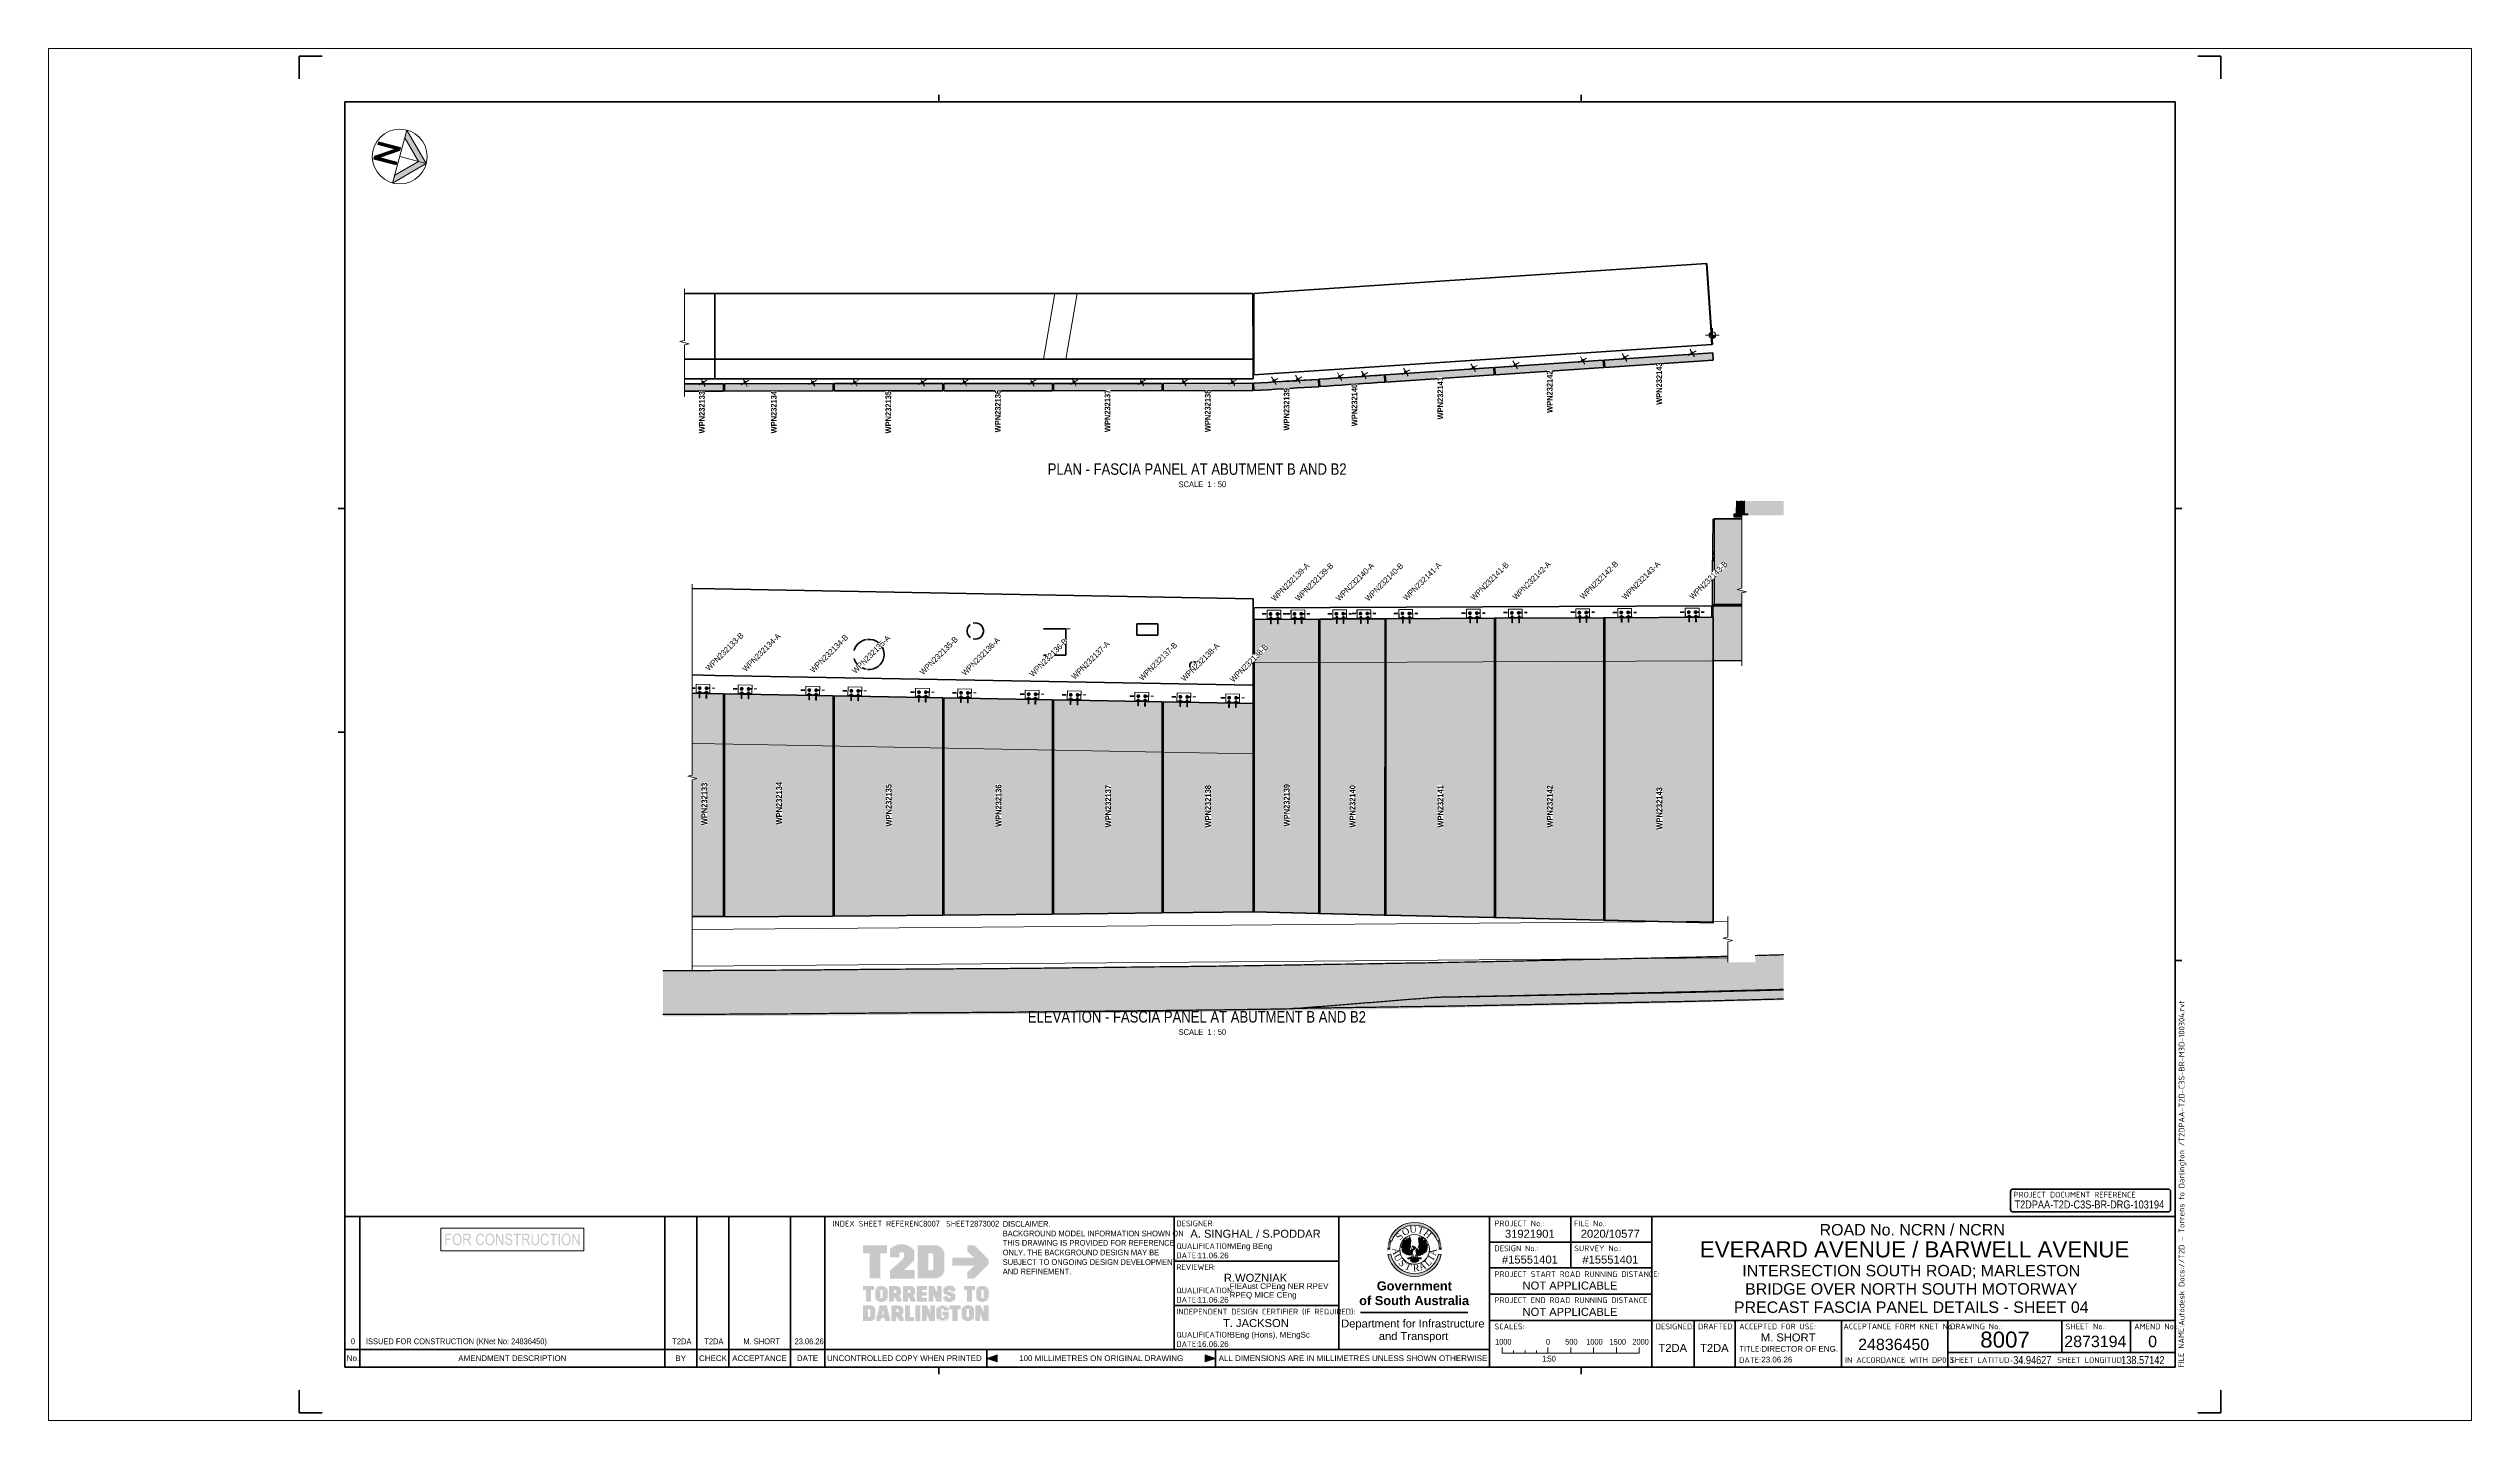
# Paper-space layout 'Layout1' of a CAD drawing. Header units: metres. Extents: x -0.11 to 0.95, y 0 to 0.6.
# The model-space entities are those that its viewports show. They can reach past a viewport. Long polylines and large blocks are cut down to what shows.
import ezdxf

# ---------------------------------------------------------------- set-up
doc = ezdxf.new("R2010")
doc.units = ezdxf.units.M
doc.linetypes.add('JacobsDash', pattern=[0.0045, 0.003, -0.0015])
doc.layers.get('Defpoints').update_dxf_attribs({"color": 41})
for name, color, linetype, lineweight in [('A-ANNO-NOTE', 7, 'Continuous', 9), ('A-ANNO-NOTE-STAMP', 10, 'Continuous', 18), ('A-DETL', 7, 'Continuous', 13), ('A-DETL-GENF', 7, 'Continuous', 9), ('A-GENM', 7, 'Continuous', 35), ('A-GENM-IDEN', 7, 'Continuous', 18), ('G-ANNO-TTLB', 7, 'Continuous', 9), ('G-IMPT', 7, 'Continuous', 13), ('S-BEAM', 7, 'Continuous', 50), ('S-BEAM-HDLN', 7, 'JacobsDash', 18), ('S-FNDN', 7, 'Continuous', 50), ('S-FNDN-HDLN', 7, 'JacobsDash', 18), ('S-FNDN-IDEN', 7, 'Continuous', 18), ('S-FSTN', 7, 'Continuous', 18)]:
    doc.layers.add(name, color=color, linetype=linetype, lineweight=lineweight)
doc.layers.add('G-ANNO-NPLT', color=191, linetype='Continuous', plot=False)
doc.layers.get('G-ANNO-NPLT').freeze()
doc.styles.add('Arial', font='arial.ttf', dxfattribs={"height": 0.0025})
doc.styles.add('Arial Narrow', font='ARIALN.TTF', dxfattribs={"height": 0.0035})
doc.styles.add('Arial Narrow_1', font='ARIALN.TTF', dxfattribs={"height": 0.005})
doc.styles.add('Arial Narrow_2', font='ARIALN.TTF', dxfattribs={"height": 0.125})
doc.styles.add('Arial Narrow_3', font='ARIALN.TTF', dxfattribs={"height": 0.0025})
doc.styles.add('Arial Narrow_4', font='ARIALN.TTF', dxfattribs={"width": 0.9, "height": 0.0025})
doc.styles.add('Arial Narrow_B', font='ARIALNB.TTF', dxfattribs={"height": 0.125})
doc.styles.add('Arial_1', font='arial.ttf', dxfattribs={"height": 0.0035})
doc.styles.add('Arial_2', font='arial.ttf', dxfattribs={"height": 0.005})
doc.styles.add('Arial_3', font='arial.ttf', dxfattribs={"height": 0.007})
doc.styles.add('Arial_B', font='arialbd.ttf', dxfattribs={"height": 0.004})
doc.styles.add('ISOCPEUR', font='isocpeur.ttf', dxfattribs={"height": 0.0025})
doc.styles.add('Times New Roman', font='times.ttf', dxfattribs={"height": 0.008001})

# ---------------------------------------------------------------- blocks, each defined once
blk = doc.blocks.new('T2DPAA-T2D-PWA-DE-XRF-000001 - Drawing3_dwg-8554483-PRECAST FASCIA PANEL DETAILS - SHEET 04')
at = {"layer": 'G-IMPT'}
h = blk.add_hatch(color=256, dxfattribs=at)
edge = h.paths.add_edge_path()
edge.add_line((0.1549, 0.1015), (0.1515, 0.1021))
edge.add_arc((0.1226, 0.1077), 0.0295, 190.997, 349.003, ccw=False)
edge.add_line((0.0937, 0.1021), (0.0903, 0.1015))
edge.add_arc((0.1226, 0.1077), 0.0329, 190.997, 349.003)
edge = h.paths.add_edge_path()
edge.add_arc((0.1226, 0.1077), 0.0329, 20.0475, 159.9525, ccw=False)
edge.add_line((0.1535, 0.119), (0.1503, 0.1178))
edge.add_arc((0.1226, 0.1077), 0.0295, 20.0475, 159.9525)
edge.add_line((0.0949, 0.1178), (0.0917, 0.119))
h = blk.add_hatch(color=256, dxfattribs=at)
edge = h.paths.add_edge_path()
edge.add_arc((0.1226, 0.1077), 0.0329, 161.3902, 162.9856, ccw=False)
edge.add_line((0.0915, 0.1183), (0.0914, 0.1182))
edge.add_line((0.0915, 0.1183), (0.0947, 0.1172))
edge.add_line((0.0947, 0.1171), (0.0947, 0.1172))
edge.add_arc((0.1226, 0.1077), 0.0295, 161.3902, 162.9856)
edge.add_line((0.0944, 0.1163), (0.0911, 0.1174))
h = blk.add_hatch(color=256, dxfattribs=at)
edge = h.paths.add_edge_path()
edge.add_line((0.1206, 0.1074), (0.1207, 0.1074))
edge.add_line((0.1207, 0.1074), (0.1206, 0.1074))
edge = h.paths.add_edge_path()
edge.add_line((0.1166, 0.11), (0.1166, 0.1074))
edge.add_line((0.1166, 0.1074), (0.1183, 0.1065))
edge.add_line((0.1183, 0.1065), (0.119, 0.1076))
edge.add_line((0.119, 0.1076), (0.1204, 0.1079))
edge.add_line((0.1204, 0.1079), (0.1207, 0.1074))
edge.add_line((0.1207, 0.1074), (0.1211, 0.1067))
edge.add_line((0.1211, 0.1067), (0.1187, 0.1008))
edge.add_line((0.1187, 0.1008), (0.1178, 0.1012))
edge.add_line((0.1178, 0.1012), (0.1166, 0.1008))
edge.add_line((0.1166, 0.1008), (0.1161, 0.1012))
edge.add_line((0.1161, 0.1012), (0.1147, 0.101))
edge.add_line((0.1147, 0.101), (0.1143, 0.1017))
edge.add_line((0.1143, 0.1017), (0.1131, 0.1012))
edge.add_line((0.1131, 0.1012), (0.1128, 0.1022))
edge.add_line((0.1128, 0.1022), (0.1119, 0.1019))
edge.add_line((0.1119, 0.1019), (0.1119, 0.1029))
edge.add_line((0.1119, 0.1029), (0.1105, 0.1027))
edge.add_line((0.1105, 0.1027), (0.1107, 0.1043))
edge.add_line((0.1107, 0.1043), (0.1091, 0.1041))
edge.add_line((0.1091, 0.1041), (0.1095, 0.1057))
edge.add_line((0.1095, 0.1057), (0.1077, 0.106))
edge.add_line((0.1077, 0.106), (0.1081, 0.1069))
edge.add_line((0.1081, 0.1069), (0.1072, 0.1074))
edge.add_line((0.1072, 0.1074), (0.1081, 0.1091))
edge.add_line((0.1081, 0.1091), (0.1069, 0.11))
edge.add_line((0.1069, 0.11), (0.1081, 0.1112))
edge.add_line((0.1081, 0.1112), (0.1069, 0.1122))
edge.add_line((0.1069, 0.1122), (0.1085, 0.113))
edge.add_line((0.1085, 0.113), (0.1072, 0.1143))
edge.add_line((0.1072, 0.1143), (0.1095, 0.1145))
edge.add_line((0.1095, 0.1145), (0.1081, 0.116))
edge.add_line((0.1081, 0.116), (0.1105, 0.116))
edge.add_line((0.1105, 0.116), (0.1088, 0.1179))
edge.add_line((0.1088, 0.1179), (0.1119, 0.1163))
edge.add_line((0.1119, 0.1163), (0.1105, 0.1193))
edge.add_line((0.1105, 0.1193), (0.1138, 0.1172))
edge.add_line((0.1138, 0.1172), (0.1121, 0.121))
edge.add_line((0.1121, 0.121), (0.1147, 0.1181))
edge.add_line((0.1147, 0.1181), (0.1143, 0.1224))
edge.add_line((0.1143, 0.1224), (0.1159, 0.1188))
edge.add_line((0.1159, 0.1188), (0.1166, 0.1236))
edge.add_line((0.1166, 0.1236), (0.1171, 0.1207))
edge.add_line((0.1171, 0.1207), (0.1178, 0.1214))
edge.add_line((0.1178, 0.1214), (0.118, 0.1179))
edge.add_line((0.118, 0.1179), (0.1171, 0.1131))
edge.add_line((0.1171, 0.1131), (0.1178, 0.111))
edge.add_line((0.1178, 0.111), (0.1166, 0.11))
for points in [[(0.1105, 0.1193), (0.1088, 0.1179), (0.1119, 0.1163)], [(0.1369, 0.1093), (0.1385, 0.1081), (0.1367, 0.1074), (0.1376, 0.106), (0.1357, 0.106), (0.1367, 0.1043), (0.1348, 0.1043), (0.1348, 0.1031), (0.1336, 0.1034), (0.1331, 0.1022), (0.1322, 0.1024), (0.1317, 0.1015), (0.1305, 0.1017), (0.1301, 0.101), (0.1296, 0.1015), (0.1291, 0.1005), (0.1286, 0.1008), (0.1277, 0.1003), (0.1275, 0.101), (0.1268, 0.1003), (0.1251, 0.1029), (0.1242, 0.1065), (0.1246, 0.1076), (0.1263, 0.1076), (0.127, 0.1067), (0.1284, 0.1072), (0.1291, 0.11), (0.1275, 0.1112), (0.1282, 0.1133), (0.1275, 0.1219), (0.1284, 0.121), (0.1289, 0.1236), (0.1294, 0.1193), (0.1312, 0.1226), (0.1305, 0.1191), (0.1331, 0.1212), (0.1317, 0.1179), (0.1348, 0.1195), (0.1324, 0.116), (0.1364, 0.1179), (0.1341, 0.1155), (0.1371, 0.116), (0.1355, 0.1143), (0.1381, 0.1141), (0.1364, 0.1131), (0.1383, 0.1124), (0.1367, 0.1114), (0.1385, 0.11)], [(0.1312, 0.1226), (0.1331, 0.1212), (0.1305, 0.1191)], [(0.1348, 0.1195), (0.1364, 0.1179), (0.1324, 0.116)], [(0.1069, 0.1122), (0.1069, 0.11), (0.1081, 0.1112)], [(0.1081, 0.116), (0.1072, 0.1143), (0.1095, 0.1145)], [(0.1077, 0.106), (0.1091, 0.1041), (0.1095, 0.1057)], [(0.1105, 0.1027), (0.1119, 0.1019), (0.1119, 0.1029)], [(0.1225, 0.0967), (0.1233, 0.0985), (0.1277, 0.0943), (0.1263, 0.0929), (0.1237, 0.092), (0.1202, 0.0924), (0.1176, 0.0943), (0.1218, 0.0984)], [(0.1291, 0.1005), (0.1301, 0.101), (0.1296, 0.1015)], [(0.1317, 0.1015), (0.1331, 0.1022), (0.1322, 0.1024)], [(0.1383, 0.1124), (0.1381, 0.1141), (0.1364, 0.1131)]]:
    blk.add_hatch(color=256, dxfattribs=at).paths.add_polyline_path(points)
h = blk.add_hatch(color=256, dxfattribs=at)
edge = h.paths.add_edge_path()
edge.add_line((0.154, 0.1174), (0.1508, 0.1163))
edge.add_arc((0.1226, 0.1077), 0.0295, 17.0144, 18.6098)
edge.add_line((0.1505, 0.1172), (0.1505, 0.1171))
edge.add_line((0.1505, 0.1172), (0.1537, 0.1183))
edge.add_line((0.1538, 0.1182), (0.1537, 0.1183))
edge.add_arc((0.1226, 0.1077), 0.0329, 17.0144, 18.6098, ccw=False)
h = blk.add_hatch(color=256, dxfattribs=at)
edge = h.paths.add_edge_path()
edge.add_line((0.0931, 0.1083), (0.0897, 0.1083))
edge.add_arc((0.1226, 0.1077), 0.0329, 177.3415, 178.9368, ccw=False)
edge.add_line((0.0897, 0.1094), (0.0897, 0.1093))
edge.add_line((0.0897, 0.1094), (0.0932, 0.1092))
edge.add_line((0.0932, 0.1091), (0.0932, 0.1092))
edge.add_arc((0.1226, 0.1077), 0.0295, 177.3415, 178.9368)
h = blk.add_hatch(color=256, dxfattribs=at)
edge = h.paths.add_edge_path()
edge.add_line((0.0931, 0.1069), (0.0897, 0.1068))
edge.add_arc((0.1226, 0.1077), 0.0329, 180, 181.5953, ccw=False)
edge.add_line((0.0897, 0.1078), (0.0897, 0.1077))
edge.add_line((0.0897, 0.1078), (0.0931, 0.1078))
edge.add_line((0.0931, 0.1077), (0.0931, 0.1078))
edge.add_arc((0.1226, 0.1077), 0.0295, 180, 181.5953)
h = blk.add_hatch(color=256, dxfattribs=at)
edge = h.paths.add_edge_path()
edge.add_arc((0.1226, 0.1077), 0.0329, 174.6829, 176.2783, ccw=False)
edge.add_line((0.0899, 0.1109), (0.0898, 0.1108))
edge.add_line((0.0899, 0.1109), (0.0933, 0.1106))
edge.add_line((0.0933, 0.1105), (0.0933, 0.1106))
edge.add_arc((0.1226, 0.1077), 0.0295, 174.6829, 176.2783)
edge.add_line((0.0932, 0.1096), (0.0898, 0.1099))
h = blk.add_hatch(color=256, dxfattribs=at)
edge = h.paths.add_edge_path()
edge.add_arc((0.1226, 0.1077), 0.0329, 172.0244, 173.6197, ccw=False)
edge.add_line((0.09, 0.1124), (0.09, 0.1123))
edge.add_line((0.09, 0.1124), (0.0934, 0.1119))
edge.add_line((0.0934, 0.1118), (0.0934, 0.1119))
edge.add_arc((0.1226, 0.1077), 0.0295, 172.0244, 173.6197)
edge.add_line((0.0933, 0.111), (0.0899, 0.1114))
h = blk.add_hatch(color=256, dxfattribs=at)
edge = h.paths.add_edge_path()
edge.add_arc((0.1226, 0.1077), 0.0329, 169.3658, 170.9612, ccw=False)
edge.add_line((0.0903, 0.1139), (0.0903, 0.1138))
edge.add_line((0.0903, 0.1139), (0.0937, 0.1133))
edge.add_line((0.0936, 0.1132), (0.0937, 0.1133))
edge.add_arc((0.1226, 0.1077), 0.0295, 169.3658, 170.9612)
edge.add_line((0.0935, 0.1124), (0.0901, 0.1129))
h = blk.add_hatch(color=256, dxfattribs=at)
edge = h.paths.add_edge_path()
edge.add_arc((0.1226, 0.1077), 0.0329, 166.7073, 168.3026, ccw=False)
edge.add_line((0.0906, 0.1154), (0.0906, 0.1153))
edge.add_line((0.0906, 0.1154), (0.0939, 0.1146))
edge.add_line((0.0939, 0.1145), (0.0939, 0.1146))
edge.add_arc((0.1226, 0.1077), 0.0295, 166.7073, 168.3026)
edge.add_line((0.0937, 0.1137), (0.0904, 0.1144))
h = blk.add_hatch(color=256, dxfattribs=at)
edge = h.paths.add_edge_path()
edge.add_line((0.0941, 0.115), (0.0907, 0.1159))
edge.add_arc((0.1226, 0.1077), 0.0329, 164.0488, 165.6441, ccw=False)
edge.add_line((0.091, 0.1169), (0.091, 0.1168))
edge.add_line((0.091, 0.1169), (0.0943, 0.1159))
edge.add_line((0.0943, 0.1158), (0.0943, 0.1159))
edge.add_arc((0.1226, 0.1077), 0.0295, 164.0488, 165.6441)
h = blk.add_hatch(color=256, dxfattribs=at)
edge = h.paths.add_edge_path()
edge.add_line((0.1232, 0.1095), (0.1225, 0.1076))
edge.add_line((0.1225, 0.1076), (0.1207, 0.1074))
edge.add_line((0.1207, 0.1074), (0.1207, 0.1074))
edge.add_line((0.1207, 0.1074), (0.1216, 0.1086))
edge.add_line((0.1216, 0.1086), (0.1197, 0.1119))
edge.add_line((0.1197, 0.1119), (0.1232, 0.1107))
edge.add_line((0.1232, 0.1107), (0.1239, 0.1098))
edge.add_line((0.1239, 0.1098), (0.1232, 0.1095))
h = blk.add_hatch(color=256, dxfattribs=at)
edge = h.paths.add_edge_path()
edge.add_arc((0.1226, 0.1077), 0.0295, 14.3559, 15.9512)
edge.add_line((0.1509, 0.1159), (0.1509, 0.1158))
edge.add_line((0.1509, 0.1159), (0.1542, 0.1169))
edge.add_line((0.1542, 0.1168), (0.1542, 0.1169))
edge.add_arc((0.1226, 0.1077), 0.0329, 14.3559, 15.9512, ccw=False)
edge.add_line((0.1545, 0.1159), (0.1511, 0.115))
h = blk.add_hatch(color=256, dxfattribs=at)
edge = h.paths.add_edge_path()
edge.add_line((0.1548, 0.1144), (0.1514, 0.1137))
edge.add_arc((0.1226, 0.1077), 0.0295, 11.6974, 13.2927)
edge.add_line((0.1512, 0.1146), (0.1513, 0.1145))
edge.add_line((0.1512, 0.1146), (0.1546, 0.1154))
edge.add_line((0.1546, 0.1153), (0.1546, 0.1154))
edge.add_arc((0.1226, 0.1077), 0.0329, 11.6974, 13.2927, ccw=False)
h = blk.add_hatch(color=256, dxfattribs=at)
edge = h.paths.add_edge_path()
edge.add_arc((0.1226, 0.1077), 0.0295, 9.0388, 10.6342)
edge.add_line((0.1515, 0.1133), (0.1515, 0.1132))
edge.add_line((0.1515, 0.1133), (0.1549, 0.1139))
edge.add_line((0.1549, 0.1138), (0.1549, 0.1139))
edge.add_arc((0.1226, 0.1077), 0.0329, 9.0388, 10.6342, ccw=False)
edge.add_line((0.1551, 0.1129), (0.1517, 0.1124))
h = blk.add_hatch(color=256, dxfattribs=at)
edge = h.paths.add_edge_path()
edge.add_arc((0.1226, 0.1077), 0.0295, 6.3803, 7.9756)
edge.add_line((0.1518, 0.1119), (0.1518, 0.1118))
edge.add_line((0.1518, 0.1119), (0.1552, 0.1124))
edge.add_line((0.1552, 0.1123), (0.1552, 0.1124))
edge.add_arc((0.1226, 0.1077), 0.0329, 6.3803, 7.9756, ccw=False)
edge.add_line((0.1553, 0.1114), (0.1519, 0.111))
h = blk.add_hatch(color=256, dxfattribs=at)
edge = h.paths.add_edge_path()
edge.add_line((0.1554, 0.1099), (0.152, 0.1096))
edge.add_arc((0.1226, 0.1077), 0.0295, 3.7217, 5.3171)
edge.add_line((0.1519, 0.1106), (0.1519, 0.1105))
edge.add_line((0.1519, 0.1106), (0.1553, 0.1109))
edge.add_line((0.1553, 0.1108), (0.1553, 0.1109))
edge.add_arc((0.1226, 0.1077), 0.0329, 3.7217, 5.3171, ccw=False)
h = blk.add_hatch(color=256, dxfattribs=at)
edge = h.paths.add_edge_path()
edge.add_line((0.1555, 0.1083), (0.1521, 0.1083))
edge.add_arc((0.1226, 0.1077), 0.0295, 1.0632, 2.6585)
edge.add_line((0.152, 0.1092), (0.152, 0.1091))
edge.add_line((0.152, 0.1092), (0.1554, 0.1094))
edge.add_line((0.1555, 0.1093), (0.1554, 0.1094))
edge.add_arc((0.1226, 0.1077), 0.0329, 1.0632, 2.6585, ccw=False)
h = blk.add_hatch(color=256, dxfattribs=at)
edge = h.paths.add_edge_path()
edge.add_line((0.1555, 0.1068), (0.152, 0.1069))
edge.add_arc((0.1226, 0.1077), 0.0295, 358.4047, 360)
edge.add_line((0.1521, 0.1078), (0.1521, 0.1077))
edge.add_line((0.1521, 0.1078), (0.1555, 0.1078))
edge.add_line((0.1555, 0.1077), (0.1555, 0.1078))
edge.add_arc((0.1226, 0.1077), 0.0329, 358.4047, 360, ccw=False)
for p, q in [((0.0917, 0.119), (0.0949, 0.1178)), ((0.1105, 0.1193), (0.1088, 0.1179)), ((0.1088, 0.1179), (0.1119, 0.1163)), ((0.1119, 0.1163), (0.1105, 0.1193)), ((0.1305, 0.1191), (0.1312, 0.1226)), ((0.1331, 0.1212), (0.1305, 0.1191)), ((0.1312, 0.1226), (0.1331, 0.1212)), ((0.1324, 0.116), (0.1348, 0.1195)), ((0.1364, 0.1179), (0.1324, 0.116)), ((0.1348, 0.1195), (0.1364, 0.1179)), ((0.1503, 0.1178), (0.1535, 0.119)), ((0.0903, 0.1015), (0.0937, 0.1021)), ((0.1069, 0.1122), (0.1069, 0.11)), ((0.1081, 0.1112), (0.1069, 0.1122)), ((0.1069, 0.11), (0.1081, 0.1112)), ((0.1081, 0.116), (0.1072, 0.1143)), ((0.1072, 0.1143), (0.1095, 0.1145)), ((0.1077, 0.106), (0.1091, 0.1041)), ((0.1095, 0.1057), (0.1077, 0.106)), ((0.1095, 0.1145), (0.1081, 0.116)), ((0.1091, 0.1041), (0.1095, 0.1057)), ((0.1119, 0.1029), (0.1105, 0.1027)), ((0.1105, 0.1027), (0.1119, 0.1019)), ((0.1119, 0.1019), (0.1119, 0.1029)), ((0.115, 0.0967), (0.1197, 0.0967)), ((0.1211, 0.1003), (0.1173, 0.0974)), ((0.1244, 0.1003), (0.1272, 0.0974)), ((0.1256, 0.0967), (0.1308, 0.0967)), ((0.1296, 0.1015), (0.1291, 0.1005)), ((0.1291, 0.1005), (0.1301, 0.101)), ((0.1301, 0.101), (0.1296, 0.1015)), ((0.1322, 0.1024), (0.1317, 0.1015)), ((0.1317, 0.1015), (0.1331, 0.1022)), ((0.1331, 0.1022), (0.1322, 0.1024)), ((0.1381, 0.1141), (0.1364, 0.1131)), ((0.1364, 0.1131), (0.1383, 0.1124)), ((0.1383, 0.1124), (0.1381, 0.1141)), ((0.1515, 0.1021), (0.1549, 0.1015))]:
    blk.add_line(p, q, dxfattribs=at)
at = {"layer": 'G-IMPT', "flags": 128}
for points in [[(0.1085, 0.113), (0.1072, 0.1143), (0.1095, 0.1145), (0.1081, 0.116), (0.1105, 0.116), (0.1088, 0.1179), (0.1119, 0.1163), (0.1105, 0.1193), (0.1138, 0.1172), (0.1121, 0.121), (0.1147, 0.1181), (0.1143, 0.1224), (0.1159, 0.1188), (0.1166, 0.1236), (0.1171, 0.1207), (0.1178, 0.1214), (0.118, 0.1179), (0.1171, 0.1131), (0.119, 0.1076), (0.1204, 0.1079), (0.1211, 0.1067), (0.1187, 0.1008), (0.1178, 0.1012), (0.1166, 0.1008), (0.1161, 0.1012), (0.1147, 0.101), (0.1143, 0.1017), (0.1131, 0.1012), (0.1128, 0.1022), (0.1119, 0.1019), (0.1119, 0.1029), (0.1105, 0.1027), (0.1107, 0.1043), (0.1091, 0.1041), (0.1095, 0.1057), (0.1077, 0.106), (0.1081, 0.1069), (0.1072, 0.1074), (0.1081, 0.1091), (0.1069, 0.11), (0.1081, 0.1112), (0.1069, 0.1122), (0.1087, 0.1131)], [(0.1199, 0.1031), (0.1225, 0.0967), (0.1251, 0.1029), (0.1242, 0.1065), (0.1246, 0.1076), (0.1263, 0.1076), (0.1282, 0.1133), (0.1275, 0.1219), (0.1284, 0.121), (0.1289, 0.1236), (0.1294, 0.1193), (0.1312, 0.1226), (0.1305, 0.1191), (0.1331, 0.1212), (0.1317, 0.1179), (0.1348, 0.1195), (0.1324, 0.116), (0.1364, 0.1179), (0.1341, 0.1155), (0.1371, 0.116), (0.1355, 0.1143), (0.1381, 0.1141), (0.1364, 0.1131), (0.1383, 0.1124), (0.1367, 0.1114), (0.1385, 0.11), (0.1369, 0.1093), (0.1385, 0.1081), (0.1367, 0.1074), (0.1376, 0.106), (0.1357, 0.106), (0.1367, 0.1043), (0.1348, 0.1043), (0.1348, 0.1031), (0.1336, 0.1034), (0.1331, 0.1022), (0.1322, 0.1024), (0.1317, 0.1015), (0.1305, 0.1017), (0.1301, 0.101), (0.1296, 0.1015), (0.1291, 0.1005), (0.1286, 0.1008), (0.1277, 0.1003), (0.1275, 0.101), (0.1268, 0.1003), (0.1251, 0.1029)], [(0.1206, 0.0974), (0.1145, 0.0974), (0.1145, 0.0962), (0.1194, 0.0962)], [(0.119, 0.1076), (0.1183, 0.1065), (0.1166, 0.1074), (0.1166, 0.11), (0.1178, 0.111)], [(0.1218, 0.0984), (0.1176, 0.0943), (0.1202, 0.0924), (0.1237, 0.092), (0.1263, 0.0929), (0.1277, 0.0943), (0.1233, 0.0985)], [(0.1239, 0.1098), (0.1244, 0.1091), (0.1246, 0.1076)], [(0.1246, 0.0974), (0.1308, 0.0974), (0.1308, 0.0962), (0.126, 0.0962)], [(0.1263, 0.1076), (0.127, 0.1067), (0.1284, 0.1072), (0.1291, 0.11), (0.1275, 0.1112)]]:
    blk.add_lwpolyline(points, dxfattribs=at)
blk.add_lwpolyline([(0.1206, 0.1074), (0.1216, 0.1086), (0.1197, 0.1119), (0.1232, 0.1107), (0.1239, 0.1098), (0.1232, 0.1095), (0.1225, 0.1076)], close=True, dxfattribs=at)
at = {"layer": 'G-IMPT'}
blk.add_circle((0.1226, 0.1077), 0.018, dxfattribs=at)
for radius, start, end in [(0.0329, 20.0475, 159.9525), (0.0295, 20.0475, 159.9525), (0.0329, 190.997, 349.003), (0.0295, 190.997, 349.003)]:
    blk.add_arc((0.1226, 0.1077), radius, start, end, dxfattribs=at)
at = {"layer": 'G-IMPT', "lineweight": 9, "char_height": 0.008, "attachment_point": 2, "line_spacing_factor": 1.029793, "style": 'Times New Roman'}
for s, insert, width, rotation in [('S', (0.1012, 0.1263), 0.008041, 49.0663), ('O', (0.1099, 0.133), 0.010353, 26.6943), ('U', (0.1205, 0.136), 0.010353, 4.3222), ('T', (0.1314, 0.1347), 0.008744, 341.9502), ('H', (0.141, 0.1293), 0.010353, 319.5782), ('A', (0.104, 0.106), 0.010353, 279.6978), ('U', (0.1058, 0.0996), 0.010353, 300.15), ('S', (0.1107, 0.0935), 0.008041, 310.3575), ('T', (0.1164, 0.0903), 0.008744, 336.9699), ('R', (0.1244, 0.0893), 0.009549, 3.701), ('A', (0.1307, 0.0909), 0.010353, 21.3382), ('L', (0.1363, 0.0949), 0.008744, 42.375), ('I', (0.1395, 0.0995), 0.004825, 60.5783), ('A', (0.141, 0.1048), 0.010353, 83.64)]:
    blk.add_mtext(s, dxfattribs=dict(at, insert=insert, width=width, rotation=rotation))
blk = doc.blocks.new('T2DPAA-T2D-PWA-DE-XRF-000001 - Standard-8554974-PRECAST FASCIA PANEL DETAILS - SHEET 04')
at = {"layer": 'G-ANNO-TTLB', "true_color": 0x1d4a5c}
h = blk.add_hatch(color=139, dxfattribs=at)
edge = h.paths.add_edge_path()
edge.add_line((0.2623, 0.0443), (0.2623, 0.0452))
edge.add_arc((0.2616, 0.044), 0.00145, 58.8241, 99.793)
edge.add_line((0.2613, 0.0454), (0.2613, 0.0441))
edge.add_arc((0.2616, 0.0455), 0.00141, 259.7202, 301.6629)
edge = h.paths.add_edge_path()
edge.add_arc((0.2625, 0.0448), 0.00224, 301.808, 330.1086, ccw=False)
edge.add_line((0.2637, 0.0429), (0.2645, 0.0415))
edge.add_line((0.2645, 0.0415), (0.2645, 0.0403))
edge.add_line((0.2645, 0.0403), (0.2627, 0.0403))
edge.add_line((0.2627, 0.0403), (0.2613, 0.0425))
edge.add_line((0.2613, 0.0425), (0.2613, 0.0403))
edge.add_line((0.2613, 0.0403), (0.2591, 0.0403))
edge.add_line((0.2591, 0.0403), (0.2591, 0.0471))
edge.add_line((0.2591, 0.0471), (0.2624, 0.0471))
edge.add_arc((0.2623, 0.0446), 0.00248, 32.8357, 87.7033, ccw=False)
edge.add_line((0.2644, 0.046), (0.2644, 0.0437))
edge = h.paths.add_edge_path()
edge.add_line((0.2674, 0.0527), (0.2674, 0.0537))
edge.add_arc((0.2667, 0.0524), 0.00145, 58.8241, 99.793)
edge.add_line((0.2665, 0.0539), (0.2665, 0.0526))
edge.add_arc((0.2667, 0.0539), 0.00141, 259.7202, 301.6629)
edge = h.paths.add_edge_path()
edge.add_arc((0.2676, 0.0532), 0.00224, 301.808, 330.1086, ccw=False)
edge.add_line((0.2688, 0.0513), (0.2696, 0.0499))
edge.add_line((0.2696, 0.0499), (0.2696, 0.0487))
edge.add_line((0.2696, 0.0487), (0.2678, 0.0487))
edge.add_line((0.2678, 0.0487), (0.2664, 0.051))
edge.add_line((0.2664, 0.051), (0.2664, 0.0487))
edge.add_line((0.2664, 0.0487), (0.2642, 0.0487))
edge.add_line((0.2642, 0.0487), (0.2642, 0.0555))
edge.add_line((0.2642, 0.0555), (0.2676, 0.0555))
edge.add_arc((0.2675, 0.0531), 0.00248, 32.8357, 87.7033, ccw=False)
edge.add_line((0.2695, 0.0544), (0.2695, 0.0521))
edge = h.paths.add_edge_path()
edge.add_line((0.2499, 0.0422), (0.2499, 0.0452))
edge.add_arc((0.2491, 0.0441), 0.00138, 56.3448, 98.7814)
edge.add_line((0.2489, 0.0454), (0.2489, 0.0419))
edge.add_arc((0.2491, 0.0433), 0.00138, 261.2186, 303.6552)
edge = h.paths.add_edge_path()
edge.add_line((0.2613, 0.0527), (0.2613, 0.0537))
edge.add_arc((0.2606, 0.0524), 0.00145, 58.8241, 99.793)
edge.add_line((0.2603, 0.0539), (0.2603, 0.0526))
edge.add_arc((0.2606, 0.0539), 0.00141, 259.7202, 301.6629)
edge = h.paths.add_edge_path()
edge.add_line((0.2502, 0.0403), (0.2467, 0.0403))
edge.add_line((0.2467, 0.0403), (0.2467, 0.0471))
edge.add_line((0.2467, 0.0471), (0.2501, 0.0471))
edge.add_arc((0.25, 0.0447), 0.00241, 26.2483, 85.5583, ccw=False)
edge.add_line((0.2521, 0.0457), (0.2521, 0.0416))
edge.add_arc((0.2502, 0.0424), 0.00209, 270, 338.4707, ccw=False)
h.paths.add_polyline_path([(0.2555, 0.0451), (0.255, 0.0432), (0.2559, 0.0432)])
h.paths.add_polyline_path([(0.2585, 0.0415), (0.2585, 0.0403), (0.2564, 0.0403), (0.2562, 0.0415), (0.2547, 0.0415), (0.2544, 0.0403), (0.2526, 0.0403), (0.2526, 0.0415), (0.254, 0.0471), (0.2571, 0.0471)])
h.paths.add_polyline_path([(0.2673, 0.042), (0.269, 0.042), (0.269, 0.0403), (0.2651, 0.0403), (0.2651, 0.0471), (0.2673, 0.0471)])
h.paths.add_polyline_path([(0.2718, 0.0403), (0.2696, 0.0403), (0.2696, 0.0471), (0.2718, 0.0471)])
h.paths.add_polyline_path([(0.2762, 0.0441), (0.2762, 0.0471), (0.2782, 0.0471), (0.2782, 0.0403), (0.2759, 0.0403), (0.2746, 0.0432), (0.2746, 0.0403), (0.2725, 0.0403), (0.2725, 0.0471), (0.2748, 0.0471)])
edge = h.paths.add_edge_path()
edge.add_arc((0.2817, 0.0424), 0.000774, 214.5178, 325.4822)
edge.add_line((0.2823, 0.0419), (0.2823, 0.0427))
edge.add_line((0.2823, 0.0427), (0.2815, 0.0427))
edge.add_line((0.2815, 0.0427), (0.2815, 0.0443))
edge.add_line((0.2815, 0.0443), (0.2842, 0.0443))
edge.add_line((0.2842, 0.0443), (0.2842, 0.0415))
edge.add_arc((0.2819, 0.0428), 0.00262, 274.1131, 330.4929, ccw=False)
edge.add_arc((0.2815, 0.0434), 0.00327, 260.2337, 279.7663, ccw=False)
edge.add_arc((0.2812, 0.0429), 0.00275, 208.3817, 264.7517, ccw=False)
edge.add_line((0.2788, 0.0416), (0.2788, 0.0458))
edge.add_arc((0.2812, 0.0445), 0.00268, 94.8448, 152.8409, ccw=False)
edge.add_arc((0.2815, 0.0424), 0.00482, 83.0812, 96.9188, ccw=False)
edge.add_arc((0.2818, 0.0444), 0.00278, 31.3102, 83.6241, ccw=False)
edge.add_line((0.2842, 0.0459), (0.2842, 0.0447))
edge.add_line((0.2842, 0.0447), (0.282, 0.0447))
edge.add_line((0.282, 0.0447), (0.282, 0.0455))
edge.add_arc((0.2815, 0.0451), 0.000641, 40.732, 139.268)
edge.add_line((0.281, 0.0455), (0.281, 0.0419))
h.paths.add_polyline_path([(0.2882, 0.0403), (0.2859, 0.0403), (0.2859, 0.0454), (0.2846, 0.0454), (0.2846, 0.0471), (0.2895, 0.0471), (0.2895, 0.0454), (0.2882, 0.0454)])
edge = h.paths.add_edge_path()
edge.add_arc((0.2927, 0.0429), 0.00104, 239.6549, 300.3451)
edge.add_line((0.2932, 0.042), (0.2932, 0.0454))
edge.add_arc((0.2927, 0.0445), 0.00103, 59.5446, 120.4554)
edge.add_line((0.2921, 0.0454), (0.2921, 0.042))
edge = h.paths.add_edge_path()
edge.add_arc((0.2927, 0.0434), 0.00323, 212.7347, 327.2653, ccw=False)
edge.add_line((0.29, 0.0417), (0.29, 0.0458))
edge.add_arc((0.2927, 0.044), 0.00323, 32.6408, 147.3592, ccw=False)
edge.add_line((0.2954, 0.0458), (0.2954, 0.0417))
h.paths.add_polyline_path([(0.3017, 0.0403), (0.2993, 0.0403), (0.298, 0.0432), (0.298, 0.0403), (0.2959, 0.0403), (0.2959, 0.0471), (0.2982, 0.0471), (0.2996, 0.0441), (0.2996, 0.0471), (0.3017, 0.0471)])
edge = h.paths.add_edge_path()
edge.add_arc((0.299, 0.0513), 0.00104, 239.6549, 300.3451)
edge.add_line((0.2995, 0.0504), (0.2995, 0.0538))
edge.add_arc((0.299, 0.0529), 0.00103, 59.5446, 120.4554)
edge.add_line((0.2985, 0.0538), (0.2985, 0.0504))
edge = h.paths.add_edge_path()
edge.add_arc((0.299, 0.0518), 0.00323, 212.7347, 327.2653, ccw=False)
edge.add_line((0.2963, 0.0501), (0.2963, 0.0542))
edge.add_arc((0.299, 0.0524), 0.00323, 32.6408, 147.3592, ccw=False)
edge.add_line((0.3017, 0.0542), (0.3017, 0.0501))
h.paths.add_polyline_path([(0.2945, 0.0487), (0.2923, 0.0487), (0.2923, 0.0538), (0.2909, 0.0538), (0.2909, 0.0555), (0.2958, 0.0555), (0.2958, 0.0538), (0.2945, 0.0538)])
edge = h.paths.add_edge_path()
edge.add_line((0.2872, 0.0518), (0.2872, 0.0499))
edge.add_arc((0.2849, 0.0513), 0.0027, 273.7285, 329.3952, ccw=False)
edge.add_line((0.285, 0.0486), (0.2841, 0.0486))
edge.add_arc((0.2842, 0.0512), 0.00266, 210.1626, 267.7624, ccw=False)
edge.add_line((0.2819, 0.0499), (0.2819, 0.051))
edge.add_line((0.2819, 0.051), (0.2841, 0.051))
edge.add_arc((0.2845, 0.0508), 0.000522, 155.2714, 300.4507)
edge.add_arc((0.2846, 0.0508), 0.000487, 289.6558, 416.8121)
edge.add_line((0.2849, 0.0512), (0.2834, 0.0515))
edge.add_arc((0.2841, 0.054), 0.00253, 213.4271, 255.8381, ccw=False)
edge.add_line((0.2819, 0.0526), (0.2819, 0.0544))
edge.add_arc((0.2846, 0.0525), 0.00325, 35.8397, 144.1603, ccw=False)
edge.add_line((0.2872, 0.0544), (0.2872, 0.0533))
edge.add_line((0.2872, 0.0533), (0.2851, 0.0533))
edge.add_arc((0.2846, 0.0535), 0.000494, 335.3316, 479.9481)
edge.add_arc((0.2845, 0.0535), 0.000428, 103.9979, 246.4243)
edge.add_line((0.2843, 0.0531), (0.2853, 0.0529))
edge.add_arc((0.2849, 0.0501), 0.00281, 35.1328, 82.3403, ccw=False)
h.paths.add_polyline_path([(0.2792, 0.0526), (0.2792, 0.0555), (0.2812, 0.0555), (0.2812, 0.0487), (0.2789, 0.0487), (0.2776, 0.0517), (0.2776, 0.0487), (0.2755, 0.0487), (0.2755, 0.0555), (0.2778, 0.0555)])
h.paths.add_polyline_path([(0.2725, 0.053), (0.2746, 0.053), (0.2746, 0.0513), (0.2725, 0.0513), (0.2725, 0.0504), (0.2748, 0.0504), (0.2748, 0.0487), (0.2703, 0.0487), (0.2703, 0.0555), (0.2748, 0.0555), (0.2748, 0.0538), (0.2725, 0.0538)])
edge = h.paths.add_edge_path()
edge.add_arc((0.2615, 0.0532), 0.00224, 301.808, 330.1086, ccw=False)
edge.add_line((0.2627, 0.0513), (0.2635, 0.0499))
edge.add_line((0.2635, 0.0499), (0.2635, 0.0487))
edge.add_line((0.2635, 0.0487), (0.2617, 0.0487))
edge.add_line((0.2617, 0.0487), (0.2603, 0.051))
edge.add_line((0.2603, 0.051), (0.2603, 0.0487))
edge.add_line((0.2603, 0.0487), (0.2581, 0.0487))
edge.add_line((0.2581, 0.0487), (0.2581, 0.0555))
edge.add_line((0.2581, 0.0555), (0.2614, 0.0555))
edge.add_arc((0.2613, 0.0531), 0.00248, 32.8357, 87.7033, ccw=False)
edge.add_line((0.2634, 0.0544), (0.2634, 0.0521))
edge = h.paths.add_edge_path()
edge.add_line((0.2543, 0.0538), (0.2543, 0.0504))
edge.add_arc((0.2548, 0.0513), 0.00104, 239.6549, 300.3451)
edge.add_line((0.2553, 0.0504), (0.2553, 0.0538))
edge.add_arc((0.2548, 0.0529), 0.00103, 59.5446, 120.4554)
edge = h.paths.add_edge_path()
edge.add_line((0.2521, 0.0501), (0.2521, 0.0542))
edge.add_arc((0.2548, 0.0524), 0.00323, 32.6408, 147.3592, ccw=False)
edge.add_line((0.2575, 0.0542), (0.2575, 0.0501))
edge.add_arc((0.2548, 0.0518), 0.00323, 212.7347, 327.2653, ccw=False)
h.paths.add_polyline_path([(0.2503, 0.0487), (0.248, 0.0487), (0.248, 0.0538), (0.2467, 0.0538), (0.2467, 0.0555), (0.2516, 0.0555), (0.2516, 0.0538), (0.2503, 0.0538)])
h.paths.add_polyline_path([(0.3017, 0.0672), (0.3017, 0.0651), (0.2955, 0.0588), (0.2924, 0.0588), (0.2924, 0.0616), (0.2955, 0.0644), (0.2858, 0.0644), (0.2858, 0.0679), (0.2955, 0.0679), (0.2924, 0.0707), (0.2924, 0.0734), (0.2955, 0.0734)])
edge = h.paths.add_edge_path()
edge.add_line((0.2768, 0.0699), (0.2754, 0.0699))
edge.add_line((0.2754, 0.0699), (0.2754, 0.0624))
edge.add_line((0.2754, 0.0624), (0.2768, 0.0624))
edge.add_arc((0.2767, 0.0633), 0.000915, 277.9427, 335.4563)
edge.add_line((0.2775, 0.0629), (0.2775, 0.0694))
edge.add_arc((0.2767, 0.0689), 0.000957, 31.2517, 83.8556)
edge = h.paths.add_edge_path()
edge.add_line((0.2781, 0.0589), (0.2707, 0.0589))
edge.add_line((0.2707, 0.0589), (0.2707, 0.0734))
edge.add_line((0.2707, 0.0734), (0.2781, 0.0734))
edge.add_arc((0.2777, 0.0683), 0.00519, 26.2483, 85.5583, ccw=False)
edge.add_line((0.2823, 0.0705), (0.2823, 0.0617))
edge.add_arc((0.2781, 0.0634), 0.00451, 270, 338.4707, ccw=False)
edge = h.paths.add_edge_path()
edge.add_line((0.2627, 0.0699), (0.2627, 0.0681))
edge.add_line((0.2627, 0.0681), (0.2585, 0.0681))
edge.add_line((0.2585, 0.0681), (0.2585, 0.0716))
edge.add_arc((0.2636, 0.0668), 0.00703, 37.1177, 136.9917, ccw=False)
edge.add_line((0.2692, 0.071), (0.2692, 0.0671))
edge.add_arc((0.2674, 0.0677), 0.00193, 316.9738, 340.8309, ccw=False)
edge.add_line((0.2688, 0.0664), (0.268, 0.0656))
edge.add_line((0.268, 0.0656), (0.2646, 0.0625))
edge.add_line((0.2646, 0.0625), (0.2693, 0.0625))
edge.add_line((0.2693, 0.0625), (0.2693, 0.0588))
edge.add_line((0.2693, 0.0588), (0.2585, 0.0588))
edge.add_line((0.2585, 0.0588), (0.2585, 0.0622))
edge.add_line((0.2585, 0.0622), (0.2638, 0.067))
edge.add_line((0.2638, 0.067), (0.2647, 0.068))
edge.add_line((0.2647, 0.068), (0.2647, 0.0699))
edge.add_arc((0.2637, 0.0691), 0.00131, 40.7337, 139.2663)
h.paths.add_polyline_path([(0.2467, 0.0734), (0.2573, 0.0734), (0.2573, 0.0698), (0.2544, 0.0698), (0.2544, 0.0589), (0.2496, 0.0589), (0.2496, 0.0699), (0.2467, 0.0699)])
at = {"layer": 'G-IMPT', "lineweight": 9}
for points in [[(0.3055, 0.0254), (0.3055, 0.0239), (0.3055, 0.0224), (0.301, 0.0239)], [(0.3965, 0.0254), (0.401, 0.0239), (0.3965, 0.0224), (0.3965, 0.0239)]]:
    blk.add_hatch(color=256, dxfattribs=at).paths.add_polyline_path(points)
at = {"layer": 'A-ANNO-NOTE'}
for p, q in [((0.5265, 0.0287), (0.5265, 0.0262)), ((0.5265, 0.0262), (0.5865, 0.0262)), ((0.5315, 0.0274), (0.5315, 0.0262)), ((0.5365, 0.0274), (0.5365, 0.0262)), ((0.5415, 0.0274), (0.5415, 0.0262)), ((0.5465, 0.0287), (0.5465, 0.0262)), ((0.5565, 0.0287), (0.5565, 0.0262)), ((0.5665, 0.0287), (0.5665, 0.0262)), ((0.5765, 0.0287), (0.5765, 0.0262)), ((0.5865, 0.0287), (0.5865, 0.0262))]:
    blk.add_line(p, q, dxfattribs=at)
at = {"layer": 'G-ANNO-TTLB', "color": 8, "lineweight": 35, "true_color": 0x808080}
for p, q in [((0, 0.594), (0.01, 0.594)), ((0, 0.584), (0, 0.594)), ((0.831, 0.594), (0.841, 0.594)), ((0.841, 0.594), (0.841, 0.584)), ((0, 0), (0, 0.01)), ((0.01, 0), (0, 0)), ((0.831, 0), (0.841, 0)), ((0.841, 0), (0.841, 0.01))]:
    blk.add_line(p, q, dxfattribs=at)
at = {"layer": 'G-ANNO-TTLB', "lineweight": 100}
for p, q in [((0.02, 0.574), (0.02, 0.02)), ((0.821, 0.574), (0.02, 0.574)), ((0.821, 0.02), (0.821, 0.574)), ((0.23, 0.02), (0.23, 0.086)), ((0.455, 0.086), (0.455, 0.0277)), ((0.521, 0.086), (0.521, 0.02)), ((0.592, 0.086), (0.592, 0.02)), ((0.4645, 0.044), (0.5115, 0.044)), ((0.02, 0.02), (0.821, 0.02))]:
    blk.add_line(p, q, dxfattribs=at)
at = {"layer": 'G-ANNO-TTLB', "lineweight": 50}
for p, q in [((0.28, 0.577), (0.28, 0.574)), ((0.561, 0.577), (0.561, 0.574)), ((0.017, 0.396), (0.02, 0.396)), ((0.821, 0.396), (0.824, 0.396)), ((0.017, 0.298), (0.02, 0.298)), ((0.821, 0.198), (0.824, 0.198)), ((0.749, 0.097), (0.749, 0.089)), ((0.818, 0.098), (0.75, 0.098)), ((0.819, 0.089), (0.819, 0.097)), ((0.75, 0.088), (0.818, 0.088)), ((0.28, 0.02), (0.28, 0.017)), ((0.561, 0.02), (0.561, 0.017))]:
    blk.add_line(p, q, dxfattribs=at)
at = {"layer": 'G-ANNO-TTLB', "lineweight": 35}
for p, q in [((0.0265, 0.02), (0.0265, 0.086)), ((0.16, 0.02), (0.16, 0.086)), ((0.174, 0.02), (0.174, 0.086)), ((0.188, 0.02), (0.188, 0.086)), ((0.215, 0.02), (0.215, 0.086)), ((0.5565, 0.086), (0.5565, 0.0635)), ((0.521, 0.0748), (0.592, 0.0748)), ((0.521, 0.0635), (0.592, 0.0635)), ((0.455, 0.0471), (0.383, 0.0471)), ((0.521, 0.052), (0.592, 0.052)), ((0.521, 0.0405), (0.821, 0.0405)), ((0.6105, 0.0405), (0.6105, 0.02)), ((0.6285, 0.0405), (0.6285, 0.02)), ((0.675, 0.0405), (0.675, 0.02)), ((0.7215, 0.0405), (0.7215, 0.02)), ((0.7715, 0.0265), (0.7715, 0.0405)), ((0.8015, 0.0265), (0.8015, 0.0405)), ((0.521, 0.0277), (0.02, 0.0277)), ((0.301, 0.02), (0.301, 0.0277)), ((0.401, 0.02), (0.401, 0.0277)), ((0.821, 0.0265), (0.7215, 0.0265))]:
    blk.add_line(p, q, dxfattribs=at)
at = {"layer": 'G-ANNO-TTLB'}
for p, q in [((0.3055, 0.0254), (0.301, 0.0239)), ((0.301, 0.0239), (0.3055, 0.0224)), ((0.3055, 0.0239), (0.3055, 0.0254)), ((0.3055, 0.0224), (0.3055, 0.0239)), ((0.3965, 0.0254), (0.3965, 0.0239)), ((0.401, 0.0239), (0.3965, 0.0254)), ((0.3965, 0.0239), (0.3965, 0.0224)), ((0.3965, 0.0224), (0.401, 0.0239))]:
    blk.add_line(p, q, dxfattribs=at)
at = {"layer": 'G-ANNO-TTLB', "lineweight": 50}
for centre, start, end in [((0.75, 0.097), 90, 180), ((0.818, 0.097), 0, 90), ((0.75, 0.089), 180, 270), ((0.818, 0.089), 270, 0)]:
    blk.add_arc(centre, 0.001, start, end, dxfattribs=at)
at = {"xscale": 0.3600000000000081, "yscale": 0.3600000000000081, "zscale": 0.3600000000000081}
blk.add_blockref('T2DPAA-T2D-PWA-DE-XRF-000001 - Drawing3_dwg-8554483-PRECAST FASCIA PANEL DETAILS - SHEET 04', (0.444, 0.0328), dxfattribs=at)
at = {"layer": 'G-ANNO-TTLB', "attachment_point": 1}
for s, insert, char_height, width, style in [('PROJECT DOCUMENT REFERENCE', (0.7503, 0.0968), 0.0025, 0.058764, 'ISOCPEUR'), ('INDEX SHEET REFERENCE:', (0.2334, 0.0841), 0.0025, 0.046899, 'ISOCPEUR'), ('SHEET', (0.2831, 0.0841), 0.0025, 0.011544, 'ISOCPEUR'), ('PROJECT No.:', (0.5231, 0.0842), 0.0025, 0.02397, 'ISOCPEUR'), ('FILE No.:', (0.558, 0.0842), 0.0025, 0.015553, 'ISOCPEUR'), ('DESIGN No.:', (0.5231, 0.0733), 0.0025, 0.020844, 'ISOCPEUR'), ('SURVEY No.:', (0.558, 0.0733), 0.0025, 0.023008, 'ISOCPEUR'), ('QUALIFICATION:', (0.3839, 0.0549), 0.0025, 0.027498, 'ISOCPEUR'), ('Government', (0.4716, 0.0576), 0.004, 0.040004, 'Arial_B'), ('PROJECT START ROAD RUNNING DISTANCE:', (0.5231, 0.062), 0.0025, 0.079207, 'ISOCPEUR'), ('DATE:', (0.3839, 0.0508), 0.0025, 0.010582, 'ISOCPEUR'), ('INDEPENDENT DESIGN CERTIFIER (IF REQUIRED):', (0.3839, 0.0456), 0.0025, 0.08546, 'ISOCPEUR'), ('of South Australia', (0.4639, 0.0512), 0.004, 0.058523, 'Arial_B'), ('PROJECT END ROAD RUNNING DISTANCE:', (0.5231, 0.0506), 0.0025, 0.073835, 'ISOCPEUR'), ('QUALIFICATION:', (0.3839, 0.0355), 0.0025, 0.027498, 'ISOCPEUR'), ('Department for Infrastructure ', (0.456, 0.0409), 0.0035, 0.078004, 'Arial_1'), ('and Transport', (0.4725, 0.0354), 0.0035, 0.037599, 'Arial_1'), ('SCALES:', (0.5231, 0.0391), 0.0025, 0.014911, 'ISOCPEUR'), ('1000', (0.5234, 0.0324), 0.0025, 0.006927, 'Arial Narrow_4'), ('0', (0.5457, 0.0324), 0.0025, 0.001732, 'Arial Narrow_4'), ('500', (0.5541, 0.0324), 0.0025, 0.005195, 'Arial Narrow_4'), ('1000', (0.5633, 0.0324), 0.0025, 0.006927, 'Arial Narrow_4'), ('1500', (0.5735, 0.0324), 0.0025, 0.006927, 'Arial Narrow_4'), ('2000', (0.5835, 0.0324), 0.0025, 0.006927, 'Arial Narrow_4'), ('DESIGNED:', (0.5937, 0.0391), 0.0025, 0.018118, 'ISOCPEUR'), ('DRAFTED:', (0.6122, 0.0391), 0.0025, 0.017557, 'ISOCPEUR'), ('ACCEPTED FOR USE:', (0.6302, 0.0391), 0.0025, 0.037118, 'ISOCPEUR'), ('ACCEPTANCE FORM KNET No.:', (0.6758, 0.0391), 0.0025, 0.054435, 'ISOCPEUR'), ('DRAWING No.:', (0.7225, 0.0391), 0.0025, 0.024772, 'ISOCPEUR'), ('SHEET No.:', (0.7731, 0.0391), 0.0025, 0.019722, 'ISOCPEUR'), ('AMEND No.:', (0.8031, 0.0391), 0.0025, 0.020603, 'ISOCPEUR'), ('No. ', (0.0208, 0.0252), 0.0025, 0.007215, 'Arial'), ('AMENDMENT DESCRIPTION ', (0.0696, 0.0252), 0.0025, 0.058283, 'Arial'), ('BY ', (0.1646, 0.0252), 0.0025, 0.006814, 'Arial'), ('CHECK', (0.175, 0.0252), 0.0025, 0.014751, 'Arial'), ('ACCEPTANCE', (0.1895, 0.0252), 0.0025, 0.028861, 'Arial'), ('DATE ', (0.2178, 0.0252), 0.0025, 0.012506, 'Arial'), ('UNCONTROLLED COPY WHEN PRINTED', (0.231, 0.0252), 0.0025, 0.082173, 'Arial'), ('100 MILLIMETRES ON ORIGINAL DRAWING ', (0.3151, 0.0252), 0.0025, 0.088186, 'Arial'), ('DATE:', (0.3839, 0.0314), 0.0025, 0.010582, 'ISOCPEUR'), ('ALL DIMENSIONS ARE IN MILLIMETRES UNLESS SHOWN OTHERWISE ', (0.4024, 0.0252), 0.0025, 0.143101, 'Arial'), ('1:', (0.5439, 0.025), 0.0025, 0.002886, 'Arial Narrow_3'), ('50', (0.5464, 0.025), 0.0025, 0.003463, 'Arial Narrow_4'), ('TITLE:', (0.6302, 0.0293), 0.0025, 0.010903, 'ISOCPEUR'), ('DATE:', (0.6302, 0.0244), 0.0025, 0.010582, 'ISOCPEUR'), ('IN ACCORDANCE WITH DP013', (0.6766, 0.0244), 0.0025, 0.05227, 'ISOCPEUR'), ('SHEET LATITUDE', (0.7225, 0.0244), 0.0025, 0.030945, 'ISOCPEUR'), ('SHEET LONGITUDE', (0.7694, 0.0244), 0.0025, 0.03303, 'ISOCPEUR')]:
    blk.add_mtext(s, dxfattribs=dict(at, insert=insert, char_height=char_height, width=width, style=style))
at = {"layer": 'G-ANNO-TTLB', "insert": (0.3079, 0.084), "char_height": 0.0025, "width": 0.022127, "attachment_point": 1, "style": 'Arial Narrow_3', "bg_fill": 3, "box_fill_scale": 1.25, "bg_fill_color": 256, "bg_fill_true_color": 13158600, "bg_fill_transparency": 0}
blk.add_mtext('DISCLAIMER.', dxfattribs=at)
at = {"layer": 'G-ANNO-TTLB', "insert": (0.8224, 0.0198), "char_height": 0.0025, "width": 0.021966, "attachment_point": 1, "rotation": 90, "style": 'ISOCPEUR'}
blk.add_mtext('FILE NAME: ', dxfattribs=at)
at = {"layer": 'G-ANNO-TTLB', "lineweight": 100}
blk.add_line((0.821, 0.086), (0.02, 0.086), dxfattribs=at)
at = {"layer": 'G-ANNO-TTLB', "insert": (0.3079, 0.0798), "char_height": 0.0025, "width": 0.084899, "attachment_point": 1, "style": 'Arial Narrow_3', "bg_fill": 3, "box_fill_scale": 1.25, "bg_fill_color": 256, "bg_fill_true_color": 13158600, "bg_fill_transparency": 0}
blk.add_mtext('BACKGROUND MODEL INFORMATION SHOWN ON ', dxfattribs=at)
at = {"layer": 'G-ANNO-TTLB', "insert": (0.3079, 0.0757), "char_height": 0.0025, "width": 0.08065, "attachment_point": 1, "style": 'Arial Narrow_3', "bg_fill": 3, "box_fill_scale": 1.25, "bg_fill_color": 256, "bg_fill_true_color": 13158600, "bg_fill_transparency": 0}
blk.add_mtext('THIS DRAWING IS PROVIDED FOR REFERENCE ', dxfattribs=at)
at = {"layer": 'G-ANNO-TTLB', "insert": (0.3839, 0.0842), "char_height": 0.0025, "width": 0.018118, "attachment_point": 1, "style": 'ISOCPEUR'}
blk.add_mtext('DESIGNER:', dxfattribs=at)
at = {"layer": 'G-ANNO-TTLB', "insert": (0.3079, 0.0715), "char_height": 0.0025, "width": 0.073515, "attachment_point": 1, "style": 'Arial Narrow_3', "bg_fill": 3, "box_fill_scale": 1.25, "bg_fill_color": 256, "bg_fill_true_color": 13158600, "bg_fill_transparency": 0}
blk.add_mtext('ONLY. THE BACKGROUND DESIGN MAY BE ', dxfattribs=at)
at = {"layer": 'G-ANNO-TTLB', "insert": (0.3079, 0.0673), "char_height": 0.0025, "width": 0.082013, "attachment_point": 1, "style": 'Arial Narrow_3', "bg_fill": 3, "box_fill_scale": 1.25, "bg_fill_color": 256, "bg_fill_true_color": 13158600, "bg_fill_transparency": 0}
blk.add_mtext('SUBJECT TO ONGOING DESIGN DEVELOPMENT ', dxfattribs=at)
at = {"layer": 'G-ANNO-TTLB', "lineweight": 100}
blk.add_line((0.383, 0.086), (0.383, 0.0277), dxfattribs=at)
at = {"layer": 'G-ANNO-TTLB', "lineweight": 35}
blk.add_line((0.455, 0.0665), (0.383, 0.0665), dxfattribs=at)
at = {"layer": 'G-ANNO-TTLB', "char_height": 0.0025, "attachment_point": 1, "style": 'ISOCPEUR'}
for s, insert, width in [('QUALIFICATION:', (0.3839, 0.0743), 0.027498), ('DATE:', (0.3839, 0.0702), 0.010582), ('REVIEWER:', (0.3839, 0.0651), 0.01916)]:
    blk.add_mtext(s, dxfattribs=dict(at, insert=insert, width=width))
at = {"layer": 'G-ANNO-TTLB', "insert": (0.3079, 0.0632), "char_height": 0.0025, "width": 0.031827, "attachment_point": 1, "style": 'Arial Narrow_3', "bg_fill": 3, "box_fill_scale": 1.25, "bg_fill_color": 256, "bg_fill_true_color": 13158600, "bg_fill_transparency": 0}
blk.add_mtext('AND REFINEMENT.', dxfattribs=at)
blk = doc.blocks.new('NorthArrowRotation - DIT_Civil_North Arrow Rotation-5378148-PRECAST FASCIA PANEL DETAILS - SHEET 04')
at = {"layer": 'A-ANNO-NOTE'}
for points in [[(0.0116, -0.0031), (-0.0031, -0.0116), (-0.0022, -0.0082), (0.0082, -0.0022), (0.0022, 0.0082), (0.0031, 0.0116)], [(-0.0089, -0.0004), (-0.0013, -0.0024), (-0.0016, -0.0036), (-0.0113, -0.0011), (-0.011, 0.0002), (-0.002, 0.0033), (-0.0096, 0.0053), (-0.0093, 0.0065), (0.0004, 0.004), (0, 0.0027)]]:
    blk.add_hatch(color=256, dxfattribs=at).paths.add_polyline_path(points)
for p, q in [((0.0031, 0.0116), (-0.0031, -0.0116)), ((0.0031, 0.0116), (0.0022, 0.0082)), ((0.0116, -0.0031), (0.0031, 0.0116)), ((-0.011, 0.0002), (-0.0113, -0.0011)), ((-0.002, 0.0033), (-0.011, 0.0002)), ((-0.0093, 0.0065), (-0.0096, 0.0053)), ((-0.0096, 0.0053), (-0.002, 0.0033)), ((0.0004, 0.004), (-0.0093, 0.0065)), ((-0.0089, -0.0004), (0, 0.0027)), ((0, 0.0027), (0.0004, 0.004)), ((0.0022, 0.0082), (0.0082, -0.0022)), ((-0.0113, -0.0011), (-0.0016, -0.0036)), ((-0.0013, -0.0024), (-0.0089, -0.0004)), ((-0.0031, -0.0116), (0.0116, -0.0031)), ((-0.0022, -0.0082), (-0.0031, -0.0116)), ((0.0082, -0.0022), (-0.0022, -0.0082)), ((-0.0016, -0.0036), (-0.0013, -0.0024)), ((0.0116, -0.0031), (0, 0))]:
    blk.add_line(p, q, dxfattribs=at)
blk.add_circle((0, 0), 0.012, dxfattribs=at)
blk = doc.blocks.new('ForConstructionStamp')
at = {"layer": 'A-ANNO-NOTE-STAMP'}
h = blk.add_hatch(color=256, dxfattribs=at)
h.dxf.hatch_style = 1
h.paths.add_polyline_path([(0.0267, 0.0026), (0.0267, 0.0015), (0.0289, -0.0025), (0.0289, -0.0014)])
h.paths.add_polyline_path([(0.0267, 0.0026), (0.0262, 0.0026), (0.0262, -0.0025), (0.0267, -0.0025), (0.0267, 0.0015)])
h.paths.add_polyline_path([(0.0294, 0.0026), (0.0289, 0.0026), (0.0289, -0.0014), (0.0289, -0.0025), (0.0294, -0.0025)])
h.paths.add_polyline_path([(0.0236, 0.0027), (0.0235, 0.0027), (0.0232, 0.0026), (0.0229, 0.0026), (0.0226, 0.0024), (0.0224, 0.0022), (0.0222, 0.002), (0.0221, 0.0019), (0.0219, 0.0016), (0.0218, 0.0013), (0.0217, 0.0011), (0.0217, 0.0007), (0.0216, 0.0004), (0.0216, 0), (0.0216, -0.0003), (0.0217, -0.0006), (0.0217, -0.0009), (0.0218, -0.0012), (0.0219, -0.0015), (0.0221, -0.0018), (0.0222, -0.0019), (0.0224, -0.0021), (0.0227, -0.0023), (0.023, -0.0025), (0.0232, -0.0025), (0.0236, -0.0026), (0.0237, -0.0026), (0.024, -0.0025), (0.0243, -0.0024), (0.0246, -0.0022), (0.0248, -0.002), (0.0236, -0.002), (0.0233, -0.002), (0.0231, -0.0019), (0.0228, -0.0017), (0.0226, -0.0015), (0.0224, -0.0013), (0.0223, -0.001), (0.0222, -0.0007), (0.0222, -0.0004), (0.0222, 0), (0.0222, 0.0001), (0.0222, 0.0005), (0.0222, 0.0008), (0.0223, 0.0011), (0.0224, 0.0014), (0.0226, 0.0016), (0.0227, 0.0018), (0.023, 0.002), (0.0233, 0.0021), (0.0236, 0.0021), (0.0248, 0.0022), (0.0246, 0.0024), (0.0245, 0.0024), (0.0242, 0.0026), (0.0239, 0.0027)])
h.paths.add_polyline_path([(0.0248, 0.0022), (0.0236, 0.0021), (0.0237, 0.0021), (0.024, 0.002), (0.0243, 0.0019), (0.0244, 0.0018), (0.0246, 0.0015), (0.0248, 0.0012), (0.0248, 0.0011), (0.0249, 0.0007), (0.0249, 0.0004), (0.025, 0.0001), (0.025, 0.0001), (0.0249, -0.0003), (0.0249, -0.0007), (0.0248, -0.001), (0.0247, -0.0012), (0.0246, -0.0015), (0.0244, -0.0016), (0.0241, -0.0018), (0.0239, -0.0019), (0.0236, -0.002), (0.0248, -0.002), (0.025, -0.0018), (0.025, -0.0018), (0.0252, -0.0015), (0.0253, -0.0012), (0.0254, -0.001), (0.0255, -0.0006), (0.0255, -0.0003), (0.0255, 0.0001), (0.0255, 0.0002), (0.0255, 0.0006), (0.0254, 0.0009), (0.0254, 0.0012), (0.0253, 0.0015), (0.0252, 0.0017), (0.025, 0.0019)])
h.paths.add_polyline_path([(0.0203, -0.0025), (0.0203, 0.0026), (0.0208, 0.0026), (0.0208, -0.0025)])
h.paths.add_polyline_path([(0.0196, 0.0026), (0.0164, 0.0026), (0.0164, 0.002), (0.0177, 0.002), (0.0177, -0.0025), (0.0183, -0.0025), (0.0183, 0.002), (0.0196, 0.002)])
h.paths.add_polyline_path([(0.0143, 0.0027), (0.0142, 0.0027), (0.0139, 0.0026), (0.0136, 0.0025), (0.0133, 0.0024), (0.0132, 0.0023), (0.0143, 0.0021), (0.0144, 0.0021), (0.0147, 0.002), (0.0149, 0.0019), (0.0151, 0.0017), (0.0153, 0.0014), (0.0154, 0.0011), (0.0159, 0.0012), (0.0158, 0.0015), (0.0157, 0.0019), (0.0155, 0.0021), (0.0153, 0.0023), (0.0152, 0.0024), (0.0149, 0.0026), (0.0146, 0.0027)])
h.paths.add_polyline_path([(0.0132, 0.0023), (0.013, 0.0021), (0.0128, 0.0018), (0.0126, 0.0015), (0.0126, 0.0014), (0.0125, 0.0011), (0.0124, 0.0008), (0.0124, 0.0005), (0.0124, 0.0001), (0.0124, -0.0001), (0.0124, -0.0005), (0.0124, -0.0008), (0.0125, -0.0011), (0.0126, -0.0014), (0.0127, -0.0016), (0.0129, -0.0018), (0.0131, -0.0021), (0.0133, -0.0023), (0.0133, -0.0023), (0.0136, -0.0024), (0.0139, -0.0025), (0.0143, -0.0026), (0.0145, -0.0025), (0.0148, -0.0025), (0.0151, -0.0023), (0.0154, -0.0021), (0.0155, -0.002), (0.0142, -0.002), (0.014, -0.002), (0.0137, -0.0019), (0.0135, -0.0017), (0.0133, -0.0015), (0.0133, -0.0014), (0.0131, -0.0012), (0.013, -0.0009), (0.013, -0.0006), (0.0129, -0.0003), (0.0129, 0.0001), (0.0129, 0.0003), (0.013, 0.0007), (0.013, 0.001), (0.0131, 0.0012), (0.0132, 0.0014), (0.0134, 0.0017), (0.0136, 0.0019), (0.0137, 0.002), (0.014, 0.0021), (0.0143, 0.0021)])
h.paths.add_polyline_path([(0.0154, -0.0007), (0.0154, -0.0008), (0.0153, -0.0012), (0.0152, -0.0014), (0.015, -0.0017), (0.0148, -0.0018), (0.0146, -0.0019), (0.0142, -0.002), (0.0155, -0.002), (0.0156, -0.0018), (0.0158, -0.0015), (0.0159, -0.0012), (0.016, -0.0009)])
h.paths.add_polyline_path([(0.0089, 0.0026), (0.0084, 0.0026), (0.0084, -0.0003), (0.0084, -0.0006), (0.0084, -0.001), (0.0085, -0.0013), (0.0086, -0.0016), (0.0087, -0.0019), (0.0088, -0.0021), (0.01, -0.002), (0.0097, -0.0019), (0.0094, -0.0018), (0.0092, -0.0016), (0.009, -0.0013), (0.009, -0.0013), (0.009, -0.0011), (0.0089, -0.0007), (0.0089, -0.0003)])
h.paths.add_polyline_path([(0.0116, 0.0026), (0.0111, 0.0026), (0.0111, -0.0003), (0.0111, -0.0004), (0.0111, -0.0008), (0.011, -0.0012), (0.0109, -0.0014), (0.0108, -0.0016), (0.0106, -0.0018), (0.0103, -0.0019), (0.01, -0.002), (0.0088, -0.0021), (0.0089, -0.0021), (0.0091, -0.0023), (0.0094, -0.0025), (0.0097, -0.0025), (0.01, -0.0026), (0.0101, -0.0026), (0.0104, -0.0025), (0.0107, -0.0024), (0.011, -0.0023), (0.0112, -0.0021), (0.0114, -0.0018), (0.0115, -0.0015), (0.0115, -0.0013), (0.0116, -0.001), (0.0116, -0.0007), (0.0116, -0.0003)])
h.paths.add_polyline_path([(0.0061, 0.0026), (0.0043, 0.0026), (0.0043, -0.0025), (0.0048, -0.0025), (0.0048, -0.0002), (0.0054, -0.0002), (0.0064, -0.0002), (0.0064, -0.0002), (0.0068, -0.0001), (0.007, 0.0001), (0.0072, 0.0003), (0.0073, 0.0003), (0.0048, 0.0004), (0.0048, 0.002), (0.0061, 0.002), (0.0072, 0.0023), (0.0069, 0.0025), (0.0068, 0.0025), (0.0065, 0.0026)])
h.paths.add_polyline_path([(0.0072, 0.0023), (0.0061, 0.002), (0.0062, 0.002), (0.0065, 0.002), (0.0068, 0.0018), (0.0068, 0.0018), (0.0069, 0.0015), (0.007, 0.0012), (0.007, 0.001), (0.0069, 0.0007), (0.0068, 0.0006), (0.0066, 0.0005), (0.0063, 0.0004), (0.006, 0.0004), (0.0048, 0.0004), (0.0073, 0.0003), (0.0074, 0.0006), (0.0075, 0.0009), (0.0075, 0.0012), (0.0075, 0.0014), (0.0075, 0.0017), (0.0074, 0.002), (0.0074, 0.002)])
h.paths.add_polyline_path([(0.0064, -0.0002), (0.0054, -0.0002), (0.0056, -0.0002), (0.0059, -0.0003), (0.0059, -0.0003), (0.0062, -0.0006), (0.0063, -0.0008), (0.0065, -0.001), (0.0066, -0.0014), (0.0072, -0.0025), (0.0079, -0.0025), (0.0072, -0.0011), (0.0071, -0.001), (0.0069, -0.0007), (0.0067, -0.0004), (0.0067, -0.0004)])
h.paths.add_polyline_path([(0.0037, 0.0026), (0.0005, 0.0026), (0.0005, 0.002), (0.0018, 0.002), (0.0018, -0.0025), (0.0024, -0.0025), (0.0024, 0.002), (0.0037, 0.002)])
h.paths.add_polyline_path([(-0.0016, 0.0027), (-0.0019, 0.0027), (-0.0022, 0.0026), (-0.0025, 0.0025), (-0.0027, 0.0023), (-0.0028, 0.0022), (-0.0016, 0.0021), (-0.0015, 0.0021), (-0.0011, 0.002), (-0.0009, 0.0019), (-0.0008, 0.0017), (-0.0007, 0.0015), (-0.0006, 0.0011), (-0.0001, 0.0012), (-0.0001, 0.0014), (-0.0002, 0.0017), (-0.0003, 0.002), (-0.0004, 0.0021), (-0.0006, 0.0023), (-0.0008, 0.0025), (-0.001, 0.0026), (-0.0013, 0.0027)])
h.paths.add_polyline_path([(-0.0028, 0.0022), (-0.003, 0.0019), (-0.003, 0.0016), (-0.0031, 0.0013), (-0.003, 0.001), (-0.0029, 0.0007), (-0.0028, 0.0004), (-0.0026, 0.0002), (-0.0024, 0.0001), (-0.0021, 0), (-0.0017, -0.0001), (-0.0014, -0.0002), (-0.0011, -0.0003), (-0.0009, -0.0004), (-0.0008, -0.0005), (-0.0006, -0.0007), (-0.0006, -0.0008), (-0.0005, -0.0011), (-0.0005, -0.0012), (-0.0006, -0.0015), (-0.0008, -0.0017), (-0.0009, -0.0018), (-0.0012, -0.0019), (-0.0015, -0.002), (-0.0004, -0.0021), (-0.0002, -0.0018), (-0.0001, -0.0017), (0, -0.0014), (0, -0.001), (0, -0.0009), (0, -0.0006), (-0.0002, -0.0003), (-0.0002, -0.0002), (-0.0004, 0), (-0.0007, 0.0002), (-0.0009, 0.0003), (-0.0012, 0.0004), (-0.0016, 0.0005), (-0.0019, 0.0006), (-0.0022, 0.0007), (-0.0024, 0.0009), (-0.0025, 0.001), (-0.0026, 0.0013), (-0.0025, 0.0016), (-0.0023, 0.0019), (-0.0022, 0.0019), (-0.002, 0.0021), (-0.0016, 0.0021)])
h.paths.add_polyline_path([(-0.0027, -0.0008), (-0.0032, -0.0008), (-0.0032, -0.001), (-0.0032, -0.0013), (-0.0031, -0.0016), (-0.003, -0.0019), (-0.0028, -0.0021), (-0.0027, -0.0021), (-0.0025, -0.0023), (-0.0022, -0.0025), (-0.0019, -0.0025), (-0.0016, -0.0026), (-0.0013, -0.0025), (-0.001, -0.0025), (-0.0007, -0.0024), (-0.0006, -0.0023), (-0.0004, -0.0021), (-0.0015, -0.002), (-0.0018, -0.0019), (-0.0021, -0.0018), (-0.0023, -0.0017), (-0.0025, -0.0014), (-0.0026, -0.0014), (-0.0027, -0.0011)])
h.paths.add_polyline_path([(-0.0066, 0.0026), (-0.0067, 0.0015), (-0.0045, -0.0025), (-0.0045, -0.0014)])
h.paths.add_polyline_path([(-0.0066, 0.0026), (-0.0072, 0.0026), (-0.0072, -0.0025), (-0.0067, -0.0025), (-0.0067, 0.0015)])
h.paths.add_polyline_path([(-0.004, 0.0026), (-0.0045, 0.0026), (-0.0045, -0.0014), (-0.0045, -0.0025), (-0.004, -0.0025)])
h.paths.add_polyline_path([(-0.0098, 0.0027), (-0.0099, 0.0027), (-0.0102, 0.0026), (-0.0105, 0.0026), (-0.0108, 0.0024), (-0.011, 0.0022), (-0.0112, 0.002), (-0.0113, 0.0019), (-0.0115, 0.0016), (-0.0116, 0.0013), (-0.0117, 0.0011), (-0.0117, 0.0007), (-0.0118, 0.0004), (-0.0118, 0), (-0.0118, -0.0003), (-0.0117, -0.0006), (-0.0117, -0.0009), (-0.0116, -0.0012), (-0.0115, -0.0015), (-0.0113, -0.0018), (-0.0112, -0.0019), (-0.011, -0.0021), (-0.0107, -0.0023), (-0.0104, -0.0025), (-0.0101, -0.0025), (-0.0098, -0.0026), (-0.0097, -0.0026), (-0.0094, -0.0025), (-0.0091, -0.0024), (-0.0088, -0.0022), (-0.0086, -0.002), (-0.0098, -0.002), (-0.0101, -0.002), (-0.0103, -0.0019), (-0.0106, -0.0017), (-0.0108, -0.0015), (-0.011, -0.0013), (-0.0111, -0.001), (-0.0112, -0.0007), (-0.0112, -0.0004), (-0.0112, 0), (-0.0112, 0.0001), (-0.0112, 0.0005), (-0.0112, 0.0008), (-0.0111, 0.0011), (-0.011, 0.0014), (-0.0108, 0.0016), (-0.0107, 0.0018), (-0.0104, 0.002), (-0.0101, 0.0021), (-0.0098, 0.0021), (-0.0086, 0.0022), (-0.0088, 0.0024), (-0.0089, 0.0024), (-0.0092, 0.0026), (-0.0095, 0.0027)])
h.paths.add_polyline_path([(-0.0086, 0.0022), (-0.0098, 0.0021), (-0.0097, 0.0021), (-0.0094, 0.002), (-0.0091, 0.0019), (-0.009, 0.0018), (-0.0088, 0.0015), (-0.0086, 0.0012), (-0.0086, 0.0011), (-0.0085, 0.0007), (-0.0084, 0.0004), (-0.0084, 0.0001), (-0.0084, 0.0001), (-0.0085, -0.0003), (-0.0085, -0.0007), (-0.0086, -0.001), (-0.0087, -0.0012), (-0.0088, -0.0015), (-0.009, -0.0016), (-0.0093, -0.0018), (-0.0095, -0.0019), (-0.0098, -0.002), (-0.0086, -0.002), (-0.0084, -0.0018), (-0.0084, -0.0018), (-0.0082, -0.0015), (-0.0081, -0.0012), (-0.008, -0.001), (-0.0079, -0.0006), (-0.0079, -0.0003), (-0.0079, 0.0001), (-0.0079, 0.0002), (-0.0079, 0.0006), (-0.008, 0.0009), (-0.008, 0.0012), (-0.0081, 0.0015), (-0.0082, 0.0017), (-0.0084, 0.0019)])
h.paths.add_polyline_path([(-0.014, 0.0027), (-0.0141, 0.0027), (-0.0144, 0.0026), (-0.0147, 0.0025), (-0.015, 0.0024), (-0.0151, 0.0023), (-0.014, 0.0021), (-0.0139, 0.0021), (-0.0136, 0.002), (-0.0134, 0.0019), (-0.0132, 0.0017), (-0.013, 0.0014), (-0.0129, 0.0011), (-0.0124, 0.0012), (-0.0125, 0.0015), (-0.0126, 0.0019), (-0.0128, 0.0021), (-0.013, 0.0023), (-0.0131, 0.0024), (-0.0134, 0.0026), (-0.0137, 0.0027)])
h.paths.add_polyline_path([(-0.0151, 0.0023), (-0.0153, 0.0021), (-0.0155, 0.0018), (-0.0157, 0.0015), (-0.0157, 0.0014), (-0.0158, 0.0011), (-0.0159, 0.0008), (-0.0159, 0.0005), (-0.0159, 0.0001), (-0.0159, -0.0001), (-0.0159, -0.0005), (-0.0159, -0.0008), (-0.0158, -0.0011), (-0.0157, -0.0014), (-0.0156, -0.0016), (-0.0154, -0.0018), (-0.0152, -0.0021), (-0.015, -0.0023), (-0.015, -0.0023), (-0.0147, -0.0024), (-0.0144, -0.0025), (-0.0141, -0.0026), (-0.0138, -0.0025), (-0.0135, -0.0025), (-0.0132, -0.0023), (-0.013, -0.0021), (-0.0129, -0.002), (-0.0141, -0.002), (-0.0143, -0.002), (-0.0146, -0.0019), (-0.0148, -0.0017), (-0.015, -0.0015), (-0.015, -0.0014), (-0.0152, -0.0012), (-0.0153, -0.0009), (-0.0153, -0.0006), (-0.0154, -0.0003), (-0.0154, 0.0001), (-0.0154, 0.0003), (-0.0154, 0.0007), (-0.0153, 0.001), (-0.0152, 0.0012), (-0.0151, 0.0014), (-0.0149, 0.0017), (-0.0147, 0.0019), (-0.0146, 0.002), (-0.0143, 0.0021), (-0.014, 0.0021)])
h.paths.add_polyline_path([(-0.0129, -0.0007), (-0.0129, -0.0008), (-0.013, -0.0012), (-0.0131, -0.0014), (-0.0133, -0.0017), (-0.0135, -0.0018), (-0.0138, -0.0019), (-0.0141, -0.002), (-0.0129, -0.002), (-0.0127, -0.0018), (-0.0125, -0.0015), (-0.0124, -0.0012), (-0.0123, -0.0009)])
h.paths.add_polyline_path([(-0.0197, 0.0026), (-0.0215, 0.0026), (-0.0215, -0.0025), (-0.021, -0.0025), (-0.021, -0.0002), (-0.0203, -0.0002), (-0.0194, -0.0002), (-0.0193, -0.0002), (-0.019, -0.0001), (-0.0187, 0.0001), (-0.0185, 0.0003), (-0.0185, 0.0003), (-0.021, 0.0004), (-0.021, 0.002), (-0.0197, 0.002), (-0.0186, 0.0023), (-0.0188, 0.0025), (-0.019, 0.0025), (-0.0193, 0.0026)])
h.paths.add_polyline_path([(-0.0186, 0.0023), (-0.0197, 0.002), (-0.0196, 0.002), (-0.0192, 0.002), (-0.019, 0.0018), (-0.019, 0.0018), (-0.0188, 0.0015), (-0.0188, 0.0012), (-0.0188, 0.001), (-0.0189, 0.0007), (-0.019, 0.0006), (-0.0192, 0.0005), (-0.0194, 0.0004), (-0.0198, 0.0004), (-0.021, 0.0004), (-0.0185, 0.0003), (-0.0183, 0.0006), (-0.0183, 0.0009), (-0.0182, 0.0012), (-0.0182, 0.0014), (-0.0183, 0.0017), (-0.0184, 0.002), (-0.0184, 0.002)])
h.paths.add_polyline_path([(-0.0194, -0.0002), (-0.0203, -0.0002), (-0.0202, -0.0002), (-0.0199, -0.0003), (-0.0198, -0.0003), (-0.0196, -0.0006), (-0.0195, -0.0008), (-0.0193, -0.001), (-0.0191, -0.0014), (-0.0186, -0.0025), (-0.0179, -0.0025), (-0.0186, -0.0011), (-0.0187, -0.001), (-0.0188, -0.0007), (-0.019, -0.0004), (-0.0191, -0.0004)])
h.paths.add_polyline_path([(-0.0241, 0.0027), (-0.0242, 0.0027), (-0.0245, 0.0026), (-0.0248, 0.0026), (-0.0251, 0.0024), (-0.0253, 0.0022), (-0.0255, 0.002), (-0.0256, 0.0019), (-0.0258, 0.0016), (-0.0259, 0.0013), (-0.026, 0.0011), (-0.0261, 0.0007), (-0.0261, 0.0004), (-0.0261, 0), (-0.0261, -0.0003), (-0.0261, -0.0006), (-0.026, -0.0009), (-0.0259, -0.0012), (-0.0258, -0.0015), (-0.0256, -0.0018), (-0.0255, -0.0019), (-0.0253, -0.0021), (-0.025, -0.0023), (-0.0248, -0.0025), (-0.0245, -0.0025), (-0.0242, -0.0026), (-0.024, -0.0026), (-0.0237, -0.0025), (-0.0234, -0.0024), (-0.0231, -0.0022), (-0.0229, -0.002), (-0.0242, -0.002), (-0.0244, -0.002), (-0.0247, -0.0019), (-0.0249, -0.0017), (-0.0251, -0.0015), (-0.0253, -0.0013), (-0.0254, -0.001), (-0.0255, -0.0007), (-0.0255, -0.0004), (-0.0256, 0), (-0.0256, 0.0001), (-0.0255, 0.0005), (-0.0255, 0.0008), (-0.0254, 0.0011), (-0.0253, 0.0014), (-0.0252, 0.0016), (-0.025, 0.0018), (-0.0247, 0.002), (-0.0245, 0.0021), (-0.0241, 0.0021), (-0.0229, 0.0022), (-0.0232, 0.0024), (-0.0232, 0.0024), (-0.0235, 0.0026), (-0.0238, 0.0027)])
h.paths.add_polyline_path([(-0.0229, 0.0022), (-0.0241, 0.0021), (-0.024, 0.0021), (-0.0237, 0.002), (-0.0234, 0.0019), (-0.0233, 0.0018), (-0.0231, 0.0015), (-0.023, 0.0012), (-0.0229, 0.0011), (-0.0228, 0.0007), (-0.0228, 0.0004), (-0.0227, 0.0001), (-0.0227, 0.0001), (-0.0228, -0.0003), (-0.0228, -0.0007), (-0.0229, -0.001), (-0.023, -0.0012), (-0.0232, -0.0015), (-0.0233, -0.0016), (-0.0236, -0.0018), (-0.0239, -0.0019), (-0.0242, -0.002), (-0.0229, -0.002), (-0.0227, -0.0018), (-0.0227, -0.0018), (-0.0225, -0.0015), (-0.0224, -0.0012), (-0.0223, -0.001), (-0.0222, -0.0006), (-0.0222, -0.0003), (-0.0222, 0.0001), (-0.0222, 0.0002), (-0.0222, 0.0006), (-0.0223, 0.0009), (-0.0223, 0.0012), (-0.0224, 0.0015), (-0.0225, 0.0017), (-0.0227, 0.0019)])
h.paths.add_polyline_path([(-0.0267, 0.0026), (-0.0294, 0.0026), (-0.0294, -0.0025), (-0.0289, -0.0025), (-0.0289, -0.0002), (-0.027, -0.0002), (-0.027, 0.0004), (-0.0289, 0.0004), (-0.0289, 0.002), (-0.0267, 0.002)])
at = {"layer": 'A-ANNO-NOTE-STAMP', "flags": 128}
blk.add_lwpolyline([(-0.0313, 0.005), (0.0313, 0.005), (0.0313, -0.005), (-0.0313, -0.005)], close=True, dxfattribs=at)
blk = doc.blocks.new('BR08_20_GEN_WPC_PrecastPanel_Wall__4point - BR08_20_GEN_WPC_PrecastPanel_Wall__4point-8390722-DRG-2873194 - ABUTMENT B AND B2  FASCIA PANEL PLAN')
at = {"layer": 'A-GENM', "true_color": 0xc0c0c0}
blk.add_hatch(color=9, dxfattribs=at).paths.add_polyline_path([(-1107.012, 543.9275), (-1105.0439, 543.9295), (-1105.0441, 544.0895), (-1107.0121, 544.0875)])
at = {"layer": 'A-GENM'}
for p, q in [((-1105.0441, 544.0895), (-1107.0121, 544.0875)), ((-1105.0441, 544.0895), (-1105.0439, 543.9295)), ((-1107.0121, 544.0875), (-1107.012, 543.9275)), ((-1107.012, 543.9275), (-1105.0439, 543.9295))]:
    blk.add_line(p, q, dxfattribs=at)
blk = doc.blocks.new('BR08_20_GEN_WPC_PrecastPanel_Wall__4point - BR08_20_GEN_WPC_PrecastPanel_Wall__4point-8403120-DRG-2873194 - ABUTMENT B AND B2  FASCIA PANEL PLAN')
at = {"layer": 'A-GENM', "true_color": 0xc0c0c0}
blk.add_hatch(color=9, dxfattribs=at).paths.add_polyline_path([(-1109.412, 543.9253), (-1107.0322, 543.9277), (-1107.0324, 544.0877), (-1109.4122, 544.0853)])
at = {"layer": 'A-GENM'}
for p, q in [((-1107.0324, 544.0877), (-1109.4122, 544.0853)), ((-1109.4122, 544.0853), (-1109.412, 543.9253)), ((-1107.0324, 544.0877), (-1107.0322, 543.9277)), ((-1109.412, 543.9253), (-1107.0322, 543.9277))]:
    blk.add_line(p, q, dxfattribs=at)
blk = doc.blocks.new('BR08_20_GEN_WPC_PrecastPanel_Wall__4point - BR08_20_GEN_WPC_PrecastPanel_Wall__4point-8403119-DRG-2873194 - ABUTMENT B AND B2  FASCIA PANEL PLAN')
at = {"layer": 'A-GENM', "true_color": 0xc0c0c0}
blk.add_hatch(color=9, dxfattribs=at).paths.add_polyline_path([(-1111.812, 543.9231), (-1109.4322, 543.9255), (-1109.4324, 544.0855), (-1111.8122, 544.0831)])
at = {"layer": 'A-GENM'}
for p, q in [((-1109.4324, 544.0855), (-1111.8122, 544.0831)), ((-1111.8122, 544.0831), (-1111.812, 543.9231)), ((-1109.4324, 544.0855), (-1109.4322, 543.9255)), ((-1111.812, 543.9231), (-1109.4322, 543.9255))]:
    blk.add_line(p, q, dxfattribs=at)
blk = doc.blocks.new('BR08_20_GEN_WPC_PrecastPanel_Wall__4point - BR08_20_GEN_WPC_PrecastPanel_Wall__4point-8403118-DRG-2873194 - ABUTMENT B AND B2  FASCIA PANEL PLAN')
at = {"layer": 'A-GENM', "true_color": 0xc0c0c0}
blk.add_hatch(color=9, dxfattribs=at).paths.add_polyline_path([(-1114.212, 543.9209), (-1111.8322, 543.9234), (-1111.8323, 544.0834), (-1114.2122, 544.0809)])
at = {"layer": 'A-GENM'}
for p, q in [((-1111.8323, 544.0834), (-1114.2122, 544.0809)), ((-1114.2122, 544.0809), (-1114.212, 543.9209)), ((-1111.8323, 544.0834), (-1111.8322, 543.9234)), ((-1114.212, 543.9209), (-1111.8322, 543.9234))]:
    blk.add_line(p, q, dxfattribs=at)
blk = doc.blocks.new('BR08_20_GEN_WPC_PrecastPanel_Wall__4point - BR08_20_GEN_WPC_PrecastPanel_Wall__4point-8403117-DRG-2873194 - ABUTMENT B AND B2  FASCIA PANEL PLAN')
at = {"layer": 'A-GENM', "true_color": 0xc0c0c0}
blk.add_hatch(color=9, dxfattribs=at).paths.add_polyline_path([(-1116.612, 543.9187), (-1114.2322, 543.9212), (-1114.2323, 544.0812), (-1116.6122, 544.0787)])
at = {"layer": 'A-GENM'}
for p, q in [((-1114.2323, 544.0812), (-1116.6122, 544.0787)), ((-1116.6122, 544.0787), (-1116.612, 543.9187)), ((-1114.2323, 544.0812), (-1114.2322, 543.9212)), ((-1116.612, 543.9187), (-1114.2322, 543.9212))]:
    blk.add_line(p, q, dxfattribs=at)
blk = doc.blocks.new('BR08_20_GEN_WPC_PrecastPanel_Wall__4point - BR08_20_GEN_WPC_PrecastPanel_Wall__4point-8403116-DRG-2873194 - ABUTMENT B AND B2  FASCIA PANEL PLAN')
at = {"layer": 'A-GENM', "true_color": 0xc0c0c0}
blk.add_hatch(color=9, dxfattribs=at).paths.add_polyline_path([(-1117.4855, 543.9181), (-1116.6322, 543.919), (-1116.6323, 544.079), (-1117.4855, 544.0781)])
at = {"layer": 'A-GENM'}
for p, q in [((-1116.6323, 544.079), (-1117.4855, 544.0781)), ((-1116.6323, 544.079), (-1116.6322, 543.919)), ((-1117.4855, 543.9181), (-1116.6322, 543.919))]:
    blk.add_line(p, q, dxfattribs=at)
blk = doc.blocks.new('BR08_20_GEN_WPC_PrecastPanel_Wall__4point - BR08_20_GEN_WPC_PrecastPanel_Wall__4point-8633954-DRG-2873194 - ABUTMENT B AND B2  FASCIA PANEL PLAN')
at = {"layer": 'A-GENM', "true_color": 0xc0c0c0}
blk.add_hatch(color=9, dxfattribs=at).paths.add_polyline_path([(-1105.0239, 543.9303), (-1103.6032, 544.0149), (-1103.6127, 544.1746), (-1105.0334, 544.09)])
at = {"layer": 'A-GENM'}
for p, q in [((-1104.3231, 544.1324), (-1103.6127, 544.1748)), ((-1103.6127, 544.1748), (-1103.6127, 544.1746)), ((-1103.6032, 544.0149), (-1103.6127, 544.1746)), ((-1105.0334, 544.09), (-1105.0239, 543.9303))]:
    blk.add_line(p, q, dxfattribs=at)
at = {"layer": 'A-GENM', "flags": 128}
for points in [[(-1103.6127, 544.1746), (-1103.7706, 544.1652), (-1103.9284, 544.1558), (-1104.0863, 544.1464), (-1104.2442, 544.137), (-1104.402, 544.1276), (-1104.5599, 544.1182), (-1104.7177, 544.1088), (-1104.8756, 544.0994), (-1105.0334, 544.09)], [(-1105.0239, 543.9303), (-1104.8661, 543.9397), (-1104.7082, 543.9491), (-1104.5503, 543.9585), (-1104.3925, 543.9679), (-1104.2346, 543.9773), (-1104.0768, 543.9867), (-1103.9189, 543.9961), (-1103.7611, 544.0055), (-1103.6032, 544.0149)]]:
    blk.add_lwpolyline(points, dxfattribs=at)
blk = doc.blocks.new('BR08_20_GEN_WPC_PrecastPanel_Wall__4point - BR08_20_GEN_WPC_PrecastPanel_Wall__4point-8633951-DRG-2873194 - ABUTMENT B AND B2  FASCIA PANEL PLAN')
at = {"layer": 'A-GENM', "true_color": 0xc0c0c0}
blk.add_hatch(color=9, dxfattribs=at).paths.add_polyline_path([(-1102.1376, 544.1149), (-1099.7629, 544.2732), (-1099.7735, 544.4329), (-1102.1483, 544.2746)])
at = {"layer": 'A-GENM'}
for p, q in [((-1099.7735, 544.4329), (-1102.1483, 544.2746)), ((-1099.7629, 544.2732), (-1099.7735, 544.4329)), ((-1102.1483, 544.2746), (-1102.1376, 544.1149)), ((-1102.1376, 544.1149), (-1099.7629, 544.2732))]:
    blk.add_line(p, q, dxfattribs=at)
blk = doc.blocks.new('BR08_20_GEN_WPC_PrecastPanel_Wall__4point - BR08_20_GEN_WPC_PrecastPanel_Wall__4point-8424473-DRG-2873194 - ABUTMENT B AND B2  FASCIA PANEL PLAN')
at = {"layer": 'A-GENM', "true_color": 0xc0c0c0}
blk.add_hatch(color=9, dxfattribs=at).paths.add_polyline_path([(-1097.3483, 544.4342), (-1094.9735, 544.5925), (-1094.9842, 544.7522), (-1097.3589, 544.5939)])
at = {"layer": 'A-GENM'}
for p, q in [((-1094.9842, 544.7522), (-1097.3589, 544.5939)), ((-1094.9735, 544.5925), (-1094.9842, 544.7522)), ((-1097.3589, 544.5939), (-1097.3483, 544.4342)), ((-1097.3483, 544.4342), (-1094.9735, 544.5925))]:
    blk.add_line(p, q, dxfattribs=at)
blk = doc.blocks.new('BR08_20_GEN_WPC_PrecastPanel_Wall__4point - BR08_20_GEN_WPC_PrecastPanel_Wall__4point-8633949-DRG-2873194 - ABUTMENT B AND B2  FASCIA PANEL PLAN')
at = {"layer": 'A-GENM', "true_color": 0xc0c0c0}
blk.add_hatch(color=9, dxfattribs=at).paths.add_polyline_path([(-1103.5832, 544.0164), (-1102.1572, 544.1136), (-1102.1681, 544.2732), (-1103.5941, 544.1761)])
at = {"layer": 'A-GENM'}
for p, q in [((-1102.8842, 544.2245), (-1102.1742, 544.273)), ((-1102.1742, 544.273), (-1102.1681, 544.2732)), ((-1102.1572, 544.1136), (-1102.1681, 544.2732)), ((-1103.5941, 544.1761), (-1103.5832, 544.0164))]:
    blk.add_line(p, q, dxfattribs=at)
at = {"layer": 'A-GENM', "flags": 128}
for points in [[(-1102.1681, 544.2732), (-1102.3265, 544.2624), (-1102.485, 544.2516), (-1102.6434, 544.2408), (-1102.8019, 544.23), (-1102.9603, 544.2192), (-1103.1188, 544.2084), (-1103.2772, 544.1976), (-1103.4357, 544.1869), (-1103.5941, 544.1761)], [(-1103.5832, 544.0164), (-1103.4248, 544.0272), (-1103.2663, 544.038), (-1103.1079, 544.0488), (-1102.9494, 544.0596), (-1102.791, 544.0704), (-1102.6325, 544.0812), (-1102.4741, 544.092), (-1102.3156, 544.1028), (-1102.1572, 544.1136)]]:
    blk.add_lwpolyline(points, dxfattribs=at)
blk = doc.blocks.new('BR08_20_GEN_WPC_PrecastPanel_Wall__4point - BR08_20_GEN_WPC_PrecastPanel_Wall__4point-8634913-DRG-2873194 - ABUTMENT B AND B2  FASCIA PANEL PLAN')
at = {"layer": 'A-GENM', "true_color": 0xc0c0c0}
blk.add_hatch(color=9, dxfattribs=at).paths.add_polyline_path([(-1099.7429, 544.2746), (-1097.3682, 544.4329), (-1097.3789, 544.5925), (-1099.7536, 544.4342)])
at = {"layer": 'A-GENM'}
for p, q in [((-1097.3789, 544.5925), (-1099.7536, 544.4342)), ((-1097.3682, 544.4329), (-1097.3789, 544.5925)), ((-1099.7536, 544.4342), (-1099.7429, 544.2746)), ((-1099.7429, 544.2746), (-1097.3682, 544.4329))]:
    blk.add_line(p, q, dxfattribs=at)
blk = doc.blocks.new('BREAK LINE - INPUT VIEW SCALE_R13 - Std Break-8212451-DRG-2873194 - ABUTMENT B AND B2  FASCIA PANEL PLAN')
at = {"layer": 'A-DETL-GENF'}
for p, q in [((1.0502, -0.1), (1.1002, 0.1)), ((1.1002, 0.1), (1.1252, 0)), ((-0.1, 0), (1.0252, 0)), ((1.0252, 0), (1.0502, -0.1)), ((1.1252, 0), (2.2504, 0))]:
    blk.add_line(p, q, dxfattribs=at)
blk = doc.blocks.new('StitchPour_RS36B_01 - StitchPour_RS36B_01-61148557-DRG-2873194 - ELEVATION - FASCIA PANEL AT ABUTMENT B AND B2')
at = {"layer": 'A-GENM', "lineweight": 25, "true_color": 0xf4f4f4}
h = blk.add_hatch(color=7, dxfattribs=at)
edge = h.paths.add_edge_path()
edge.add_line((-1094.9912, 21.5355), (-1094.99, 21.5355))
edge.add_line((-1094.99, 21.5355), (-1094.99, 21.9355))
edge.add_line((-1094.99, 21.9355), (-1094.9912, 21.9355))
h = blk.add_hatch(color=7, dxfattribs=at)
edge = h.paths.add_edge_path()
edge.add_line((-1094.7304, 21.5556), (-1094.9887, 21.5554))
edge.add_line((-1094.9887, 21.5554), (-1094.9897, 21.5704))
edge.add_line((-1094.9897, 21.5704), (-1094.9898, 21.5355))
edge.add_line((-1094.9898, 21.5355), (-1094.9415, 21.5354))
edge.add_line((-1094.9415, 21.5354), (-1094.7304, 21.5351))
at = {"layer": 'A-GENM', "color": 253, "lineweight": 25, "true_color": 0xa3a3a3}
for p, q in [((-1094.99, 21.9355), (-1094.995, 21.9355)), ((-1094.995, 21.5355), (-1094.99, 21.5355))]:
    blk.add_line(p, q, dxfattribs=at)
at = {"layer": 'A-GENM', "color": 253, "lineweight": 25, "true_color": 0xa3a3a3, "flags": 128}
blk.add_lwpolyline([(-1094.99, 21.5355), (-1094.99, 21.6022), (-1094.99, 21.6688), (-1094.99, 21.7355), (-1094.99, 21.8022), (-1094.99, 21.8688), (-1094.99, 21.9355)], dxfattribs=at)
blk = doc.blocks.new('Barrier-Precast-MPB-03-B - Typical-64000325-DRG-2873194 - ELEVATION - FASCIA PANEL AT ABUTMENT B AND B2')
at = {"layer": 'A-GENM', "lineweight": 25, "true_color": 0xf4f4f4}
h = blk.add_hatch(color=7, dxfattribs=at)
h.paths.add_polyline_path([(-1094.9887, 21.5554), (-1094.9521, 21.5554), (-1094.9511, 21.5704), (-1094.9526, 23.4304), (-1094.9537, 23.445), (-1094.9761, 23.4358), (-1094.9773, 23.4206), (-1094.9902, 22.2354), (-1094.9897, 21.5704)])
h.paths.add_polyline_path([(-1094.9634, 22.5151), (-1094.9642, 22.517), (-1094.9652, 22.5348), (-1094.9653, 22.5695), (-1094.9646, 22.5896), (-1094.9639, 22.5946), (-1094.9631, 22.5927), (-1094.9621, 22.5747), (-1094.962, 22.5401), (-1094.9627, 22.5201)])
h.paths.add_polyline_path([(-1094.9639, 22.655), (-1094.9649, 22.6647), (-1094.9654, 22.6801), (-1094.9653, 22.7149), (-1094.9644, 22.7327), (-1094.9636, 22.7346), (-1094.9629, 22.7296), (-1094.9621, 22.7096), (-1094.9622, 22.6748), (-1094.9632, 22.657)])
for points in [[(-1094.9526, 23.4304), (-1094.3496, 23.4309), (-1094.3496, 23.4455), (-1094.9537, 23.445)], [(-1094.9511, 21.5704), (-1094.3496, 21.5709), (-1094.3496, 21.8211), (-1094.2496, 21.8461), (-1094.4496, 21.8961), (-1094.3496, 21.9211), (-1094.3496, 23.4309), (-1094.9526, 23.4304), (-1094.9518, 22.3948)], [(-1094.9646, 22.6601), (-1094.9629, 22.6602), (-1094.9622, 22.6748), (-1094.9621, 22.7096), (-1094.9631, 22.7311), (-1094.964, 22.7337), (-1094.9645, 22.7311), (-1094.9653, 22.7149), (-1094.9654, 22.6801), (-1094.9646, 22.6601)], [(-1094.9639, 22.655), (-1094.9631, 22.6581), (-1094.9632, 22.6601), (-1094.9646, 22.6597), (-1094.9641, 22.6566)], [(-1094.9634, 22.5151), (-1094.9625, 22.5246), (-1094.9619, 22.5464), (-1094.9622, 22.577), (-1094.9632, 22.5896), (-1094.9646, 22.5895), (-1094.9654, 22.5628), (-1094.9652, 22.5348), (-1094.9642, 22.517), (-1094.9638, 22.516)], [(-1094.9646, 22.5896), (-1094.9629, 22.5896), (-1094.9633, 22.5932), (-1094.9639, 22.5943), (-1094.9646, 22.5896)], [(-1094.9521, 21.5554), (-1094.3496, 21.5559), (-1094.3496, 21.5709), (-1094.9511, 21.5704)]]:
    blk.add_hatch(color=7, dxfattribs=at).paths.add_polyline_path(points)
at = {"layer": 'A-GENM', "color": 253, "lineweight": 25, "true_color": 0xa3a3a3}
for p, q in [((-1094.9761, 23.4358), (-1094.9537, 23.445)), ((-1094.3496, 23.4455), (-1094.9537, 23.445)), ((-1094.9537, 23.445), (-1094.9526, 23.4304)), ((-1094.9773, 23.4206), (-1094.9761, 23.4358)), ((-1094.3496, 23.4309), (-1094.9526, 23.4304)), ((-1094.9526, 23.4304), (-1094.9511, 21.5704)), ((-1094.9902, 22.2354), (-1094.9773, 23.4206)), ((-1094.9897, 21.5704), (-1094.9902, 22.2354)), ((-1094.9887, 21.5554), (-1094.9897, 21.5704)), ((-1094.9511, 21.5704), (-1094.9521, 21.5554)), ((-1094.9511, 21.5704), (-1094.3496, 21.5709)), ((-1094.9521, 21.5554), (-1094.9887, 21.5554)), ((-1094.3496, 21.5559), (-1094.9521, 21.5554))]:
    blk.add_line(p, q, dxfattribs=at)
for points, knots in [([(-1094.9644, 22.7327), (-1094.9644, 22.7327), (-1094.9644, 22.7326), (-1094.9644, 22.7321), (-1094.9646, 22.7309), (-1094.9647, 22.729), (-1094.9648, 22.7271), (-1094.9649, 22.726), (-1094.9649, 22.725), (-1094.965, 22.724), (-1094.9651, 22.7224), (-1094.9651, 22.7203), (-1094.9652, 22.7176), (-1094.9653, 22.7149), (-1094.9654, 22.7121), (-1094.9654, 22.7093), (-1094.9655, 22.7064), (-1094.9655, 22.7006), (-1094.9655, 22.6937), (-1094.9655, 22.6858), (-1094.9654, 22.681), (-1094.9653, 22.6773), (-1094.9653, 22.6745), (-1094.9652, 22.6718), (-1094.9651, 22.6692), (-1094.965, 22.6667), (-1094.9648, 22.6636), (-1094.9647, 22.6615), (-1094.9646, 22.6601)], [-0.7777778, -0.7777778, -0.7777778, -0.7777778, -0.7760417, -0.7708333, -0.75, -0.7083333, -0.6875, -0.6770833, -0.6666667, -0.6527778, -0.6388889, -0.6111111, -0.5833333, -0.5555556, -0.5277778, -0.5, -0.4722222, -0.4444444, -0.3333333, -0.2777778, -0.2222222, -0.1944444, -0.1666667, -0.1388889, -0.1111111, -0.0833333, -0.0555556, 0, 0, 0, 0]), ([(-1094.9646, 22.6601), (-1094.9645, 22.659), (-1094.9644, 22.6572), (-1094.9641, 22.6558), (-1094.964, 22.6552), (-1094.9639, 22.655), (-1094.9637, 22.6548), (-1094.9635, 22.6551), (-1094.9633, 22.656), (-1094.9632, 22.6568), (-1094.9631, 22.6571), (-1094.9631, 22.6575), (-1094.9629, 22.6588), (-1094.9628, 22.6607), (-1094.9627, 22.6626), (-1094.9626, 22.6637), (-1094.9626, 22.6647), (-1094.9625, 22.6657), (-1094.9624, 22.6673), (-1094.9624, 22.6694), (-1094.9623, 22.6721), (-1094.9622, 22.6748), (-1094.9621, 22.6776), (-1094.9621, 22.6804), (-1094.962, 22.6833), (-1094.962, 22.6891), (-1094.962, 22.696), (-1094.962, 22.7038), (-1094.9621, 22.7086), (-1094.9622, 22.7124), (-1094.9622, 22.7152), (-1094.9623, 22.7179), (-1094.9624, 22.7205), (-1094.9625, 22.723), (-1094.9627, 22.7261), (-1094.9628, 22.7282), (-1094.9629, 22.7296)], [-1, -1, -1, -1, -0.958333, -0.916667, -0.895833, -0.885417, -0.875, -0.833333, -0.791667, -0.78125, -0.776042, -0.770833, -0.75, -0.708333, -0.6875, -0.677083, -0.666667, -0.652778, -0.638889, -0.611111, -0.583333, -0.555556, -0.527778, -0.5, -0.472222, -0.444444, -0.333333, -0.277778, -0.222222, -0.194444, -0.166667, -0.138889, -0.111111, -0.083333, -0.055556, 0, 0, 0, 0]), ([(-1094.9629, 22.7296), (-1094.963, 22.7306), (-1094.9632, 22.7324), (-1094.9634, 22.7339), (-1094.9635, 22.7344), (-1094.9636, 22.7346), (-1094.9636, 22.7346)], [-1, -1, -1, -1, -0.9583333, -0.9166667, -0.8958333, -0.8888889, -0.8888889, -0.8888889, -0.8888889]), ([(-1094.9642, 22.517), (-1094.9642, 22.5172), (-1094.9643, 22.5176), (-1094.9644, 22.5186), (-1094.9645, 22.5202), (-1094.9646, 22.5219), (-1094.9647, 22.5234), (-1094.9648, 22.5245), (-1094.9648, 22.5256), (-1094.9649, 22.5273), (-1094.965, 22.5294), (-1094.9651, 22.5316), (-1094.9651, 22.5334), (-1094.9652, 22.5352), (-1094.9652, 22.5375), (-1094.9653, 22.5413), (-1094.9654, 22.5461), (-1094.9654, 22.552), (-1094.9654, 22.5589), (-1094.9654, 22.5645), (-1094.9653, 22.5688), (-1094.9653, 22.5716), (-1094.9652, 22.5752), (-1094.9651, 22.5785), (-1094.965, 22.5811), (-1094.9649, 22.5835), (-1094.9648, 22.5864), (-1094.9646, 22.5885), (-1094.9646, 22.5896)], [0.2222222, 0.2222222, 0.2222222, 0.2222222, 0.2361111, 0.25, 0.2777778, 0.3055556, 0.3194444, 0.3333333, 0.3472222, 0.3611111, 0.3888889, 0.4166667, 0.4305556, 0.4444444, 0.4722222, 0.5, 0.5555556, 0.6111111, 0.6666667, 0.75, 0.7708333, 0.7916667, 0.8333333, 0.875, 0.8958333, 0.9166667, 0.9583333, 1, 1, 1, 1]), ([(-1094.9646, 22.5896), (-1094.9644, 22.591), (-1094.9643, 22.5927), (-1094.9641, 22.5939), (-1094.9639, 22.5944), (-1094.9638, 22.5947), (-1094.9637, 22.5948), (-1094.9635, 22.5945), (-1094.9633, 22.5939), (-1094.9632, 22.5933), (-1094.9631, 22.5927), (-1094.963, 22.5921), (-1094.9629, 22.591), (-1094.9628, 22.5895), (-1094.9627, 22.5877), (-1094.9626, 22.5862), (-1094.9625, 22.5851), (-1094.9624, 22.584), (-1094.9624, 22.5824), (-1094.9623, 22.5803), (-1094.9622, 22.578), (-1094.9622, 22.5762), (-1094.9621, 22.5744), (-1094.962, 22.5721), (-1094.962, 22.5683), (-1094.9619, 22.5635), (-1094.9619, 22.5577), (-1094.9619, 22.5508), (-1094.9619, 22.5451), (-1094.962, 22.5408), (-1094.962, 22.538), (-1094.9621, 22.5345), (-1094.9622, 22.5311), (-1094.9623, 22.5286), (-1094.9624, 22.5261), (-1094.9625, 22.5233), (-1094.9627, 22.5211), (-1094.9627, 22.5201)], [0, 0, 0, 0, 0.055556, 0.083333, 0.097222, 0.111111, 0.138889, 0.166667, 0.194444, 0.208333, 0.222222, 0.236111, 0.25, 0.277778, 0.305556, 0.319444, 0.333333, 0.347222, 0.361111, 0.388889, 0.416667, 0.430556, 0.444444, 0.472222, 0.5, 0.555556, 0.611111, 0.666667, 0.75, 0.770833, 0.791667, 0.833333, 0.875, 0.895833, 0.916667, 0.958333, 1, 1, 1, 1]), ([(-1094.9627, 22.5201), (-1094.9628, 22.5187), (-1094.963, 22.517), (-1094.9632, 22.5158), (-1094.9633, 22.5153), (-1094.9634, 22.5151), (-1094.9634, 22.5151)], [0, 0, 0, 0, 0.0555556, 0.0833333, 0.0972222, 0.1111111, 0.1111111, 0.1111111, 0.1111111])]:
    blk.add_open_spline(points, degree=3, knots=knots, dxfattribs=at)
blk = doc.blocks.new('SCR_SE_1 - SCR_SE_1-66993702-DRG-2873194 - ELEVATION - FASCIA PANEL AT ABUTMENT B AND B2')
at = {"layer": 'A-GENM', "lineweight": 25, "true_color": 0xebebeb}
blk.add_hatch(color=7, dxfattribs=at).paths.add_polyline_path([(-1094.2279, 23.5211), (-1093.4335, 23.5211), (-1093.4335, 23.8345), (-1094.2969, 23.8345), (-1094.2995, 23.5494), (-1094.2279, 23.5495)])
blk = doc.blocks.new('PLATE ph - PLATE ph-66945816-DRG-2873194 - ELEVATION - FASCIA PANEL AT ABUTMENT B AND B2')
at = {"layer": 'A-GENM', "lineweight": 25, "true_color": 0xebebeb}
for points in [[(-1094.5258, 23.4867), (-1094.5072, 23.4943), (-1094.5073, 23.5492), (-1094.5259, 23.5416)], [(-1094.5072, 23.4943), (-1094.3496, 23.4944), (-1094.3496, 23.5211), (-1094.2279, 23.5211), (-1094.2279, 23.5495), (-1094.5073, 23.5492)], [(-1094.5258, 23.4867), (-1094.3496, 23.4868), (-1094.3496, 23.4944), (-1094.5072, 23.4943)]]:
    blk.add_hatch(color=7, dxfattribs=at).paths.add_polyline_path(points)
at = {"layer": 'A-GENM', "color": 253, "lineweight": 25, "true_color": 0xaeaeae}
for p, q in [((-1094.5259, 23.5416), (-1094.5073, 23.5492)), ((-1094.5073, 23.5492), (-1094.2279, 23.5495)), ((-1094.5072, 23.4943), (-1094.5073, 23.5492)), ((-1094.2279, 23.5495), (-1094.2279, 23.5211)), ((-1094.5259, 23.5416), (-1094.5258, 23.4867)), ((-1094.5072, 23.4943), (-1094.5258, 23.4867)), ((-1094.3496, 23.4944), (-1094.5072, 23.4943)), ((-1094.5258, 23.4867), (-1094.3496, 23.4868))]:
    blk.add_line(p, q, dxfattribs=at)
blk = doc.blocks.new('POST_2420_1C_360UB - 1C-68560598-DRG-2873194 - ELEVATION - FASCIA PANEL AT ABUTMENT B AND B2')
at = {"layer": 'A-GENM', "lineweight": 25, "true_color": 0xebebeb}
for points in [[(-1094.472, 23.5493), (-1094.4711, 23.5495), (-1094.4685, 23.8345), (-1094.4694, 23.8345), (-1094.472, 23.5495)], [(-1094.4711, 23.5493), (-1094.4007, 23.5495), (-1094.3981, 23.8345), (-1094.4685, 23.8345), (-1094.4711, 23.5495)], [(-1094.4007, 23.5493), (-1094.3885, 23.5495), (-1094.3863, 23.8345), (-1094.3981, 23.8345), (-1094.4007, 23.5495)], [(-1094.3885, 23.5493), (-1094.373, 23.5495), (-1094.3715, 23.8345), (-1094.386, 23.8345), (-1094.3885, 23.5495)], [(-1094.373, 23.5494), (-1094.365, 23.5495), (-1094.3635, 23.8345), (-1094.3715, 23.8345), (-1094.373, 23.5495)], [(-1094.365, 23.5494), (-1094.2995, 23.5495), (-1094.2969, 23.8345), (-1094.3635, 23.8345), (-1094.365, 23.5495)]]:
    blk.add_hatch(color=7, dxfattribs=at).paths.add_polyline_path(points)
at = {"layer": 'A-GENM', "color": 253, "lineweight": 25, "true_color": 0xaeaeae}
for p, q in [((-1094.4694, 23.8345), (-1094.472, 23.5493)), ((-1094.4685, 23.8345), (-1094.4711, 23.5493)), ((-1094.373, 23.5494), (-1094.3715, 23.8345)), ((-1094.3635, 23.8345), (-1094.365, 23.5494)), ((-1094.2969, 23.8345), (-1094.2995, 23.5494))]:
    blk.add_line(p, q, dxfattribs=at)
blk = doc.blocks.new('Top of Pavement - RL A - Top of Pavement - RL A-68818558-DRG-2873194 - ELEVATION - FASCIA PANEL AT ABUTMENT B AND B2')
at = {"layer": 'A-GENM', "lineweight": 25, "true_color": 0xe8e8e8}
for points in [[(-1117.9622, 12.5965), (-1115.5097, 12.6077), (-1114.3759, 12.6168), (-1113.2421, 12.6265), (-1112.1083, 12.6349), (-1110.9745, 12.6407), (-1109.8407, 12.6506), (-1107.5732, 12.6764), (-1106.4394, 12.6891), (-1105.3057, 12.7031), (-1104.1648, 12.7222), (-1103.8229, 12.7499), (-1103.1247, 12.8051), (-1101.3792, 12.9452), (-1101.0301, 12.9732), (-1100.0418, 12.9921), (-1096.0886, 13.0776), (-1094.9665, 13.1047), (-1093.4335, 13.1464), (-1093.4335, 13.8964), (-1094.0564, 13.8796), (-1094.0564, 13.7344), (-1094.6564, 13.7344), (-1094.6564, 13.8632), (-1095.1006, 13.8511), (-1096.0888, 13.8276), (-1098.0654, 13.785), (-1100.042, 13.7421), (-1101.0987, 13.7221), (-1103.0071, 13.6908), (-1104.9838, 13.658), (-1105.9723, 13.6445), (-1109.9261, 13.5995), (-1110.9146, 13.591), (-1111.9031, 13.5862), (-1112.8916, 13.5794), (-1114.8685, 13.5626), (-1115.857, 13.5556), (-1117.9622, 13.5465), (-1117.9622, 12.7646)], [(-1104.172, 12.7216), (-1100.8277, 12.7705), (-1100.3322, 12.7791), (-1099.5657, 12.7939), (-1096.2305, 12.8606), (-1095.8126, 12.8687), (-1095.3947, 12.8779), (-1094.4197, 12.9029), (-1093.4335, 12.9281), (-1093.4335, 13.1333), (-1095.5754, 13.0791), (-1096.0886, 13.0687), (-1097.0769, 13.0493), (-1099.7947, 12.995), (-1100.6104, 12.9799), (-1101.0303, 12.9732), (-1104.1648, 12.7222)], [(-1117.9622, 12.5515), (-1116.293, 12.5587), (-1114.8037, 12.5693), (-1110.8482, 12.599), (-1110.6288, 12.6012), (-1109.9094, 12.6073), (-1106.8357, 12.6405), (-1106.4394, 12.645), (-1105.6493, 12.6552), (-1104.7097, 12.6681), (-1103.5664, 12.6875), (-1102.7369, 12.7016), (-1096.5155, 12.8282), (-1096.024, 12.8393), (-1093.7909, 12.8976), (-1093.4335, 12.9075), (-1093.4335, 12.9281), (-1095.3947, 12.8779), (-1095.8126, 12.8687), (-1097.0663, 12.8441), (-1099.9918, 12.7855), (-1100.6206, 12.7741), (-1101.0987, 12.7665), (-1102.2998, 12.7491), (-1104.172, 12.7216), (-1105.3057, 12.7031), (-1106.4394, 12.6891), (-1109.8407, 12.6506), (-1110.9745, 12.6407), (-1112.1083, 12.6349), (-1113.7286, 12.6223), (-1114.3759, 12.6168), (-1115.5097, 12.6077), (-1117.9622, 12.5965), (-1117.9622, 12.5538)]]:
    blk.add_hatch(color=254, dxfattribs=at).paths.add_polyline_path(points)
h = blk.add_hatch(color=254, dxfattribs=at)
h.paths.add_polyline_path([(-1097.6733, 13.0373), (-1097.2537, 13.0457), (-1097.5712, 13.0457)])
h.paths.add_polyline_path([(-1098.0929, 13.029), (-1097.6733, 13.0373), (-1097.5711, 13.0458), (-1098.0652, 13.035)])
h.paths.add_polyline_path([(-1101.0301, 12.9732), (-1100.3322, 12.9849), (-1099.7712, 12.9955), (-1098.0929, 13.029), (-1098.0652, 13.035), (-1100.2167, 12.9887), (-1100.8705, 12.9762)])
h.paths.add_polyline_path([(-1094.1123, 13.1281), (-1094.1123, 13.1281), (-1093.8973, 13.1295)])
h.paths.add_polyline_path([(-1093.6377, 13.1281), (-1093.4335, 13.1333), (-1093.4335, 13.1464), (-1094.1123, 13.1281), (-1093.8973, 13.1281)])
h.paths.add_polyline_path([(-1097.2537, 13.0457), (-1096.0886, 13.0687), (-1095.5754, 13.0791), (-1094.9665, 13.094), (-1093.6377, 13.1281), (-1094.1125, 13.1281), (-1095.1004, 13.1011), (-1096.0886, 13.0776), (-1097.5711, 13.0458)])
at = {"layer": 'A-GENM', "color": 253, "lineweight": 25, "true_color": 0xa3a3a3}
for points, knots in [([(-1093.4335, 13.8964), (-1093.4951, 13.8947), (-1093.6391, 13.8908), (-1093.8467, 13.8853), (-1093.9927, 13.8813), (-1094.0564, 13.8796)], [0.287842856, 0.287842856, 0.287842856, 0.287842856, 0.289115646, 0.290816327, 0.292131127, 0.292131127, 0.292131127, 0.292131127]), ([(-1094.6564, 13.863), (-1094.7221, 13.8612), (-1094.8702, 13.8571), (-1095.1829, 13.8488), (-1095.5124, 13.8408), (-1095.8418, 13.8332), (-1096.0888, 13.8275), (-1096.3359, 13.8221), (-1096.583, 13.8169), (-1096.8301, 13.8117), (-1097.1595, 13.8048), (-1097.5713, 13.7958), (-1098.0654, 13.785), (-1098.4772, 13.776), (-1098.8066, 13.7689), (-1099.0537, 13.7635), (-1099.3008, 13.7581), (-1099.5478, 13.7526), (-1099.7949, 13.7472), (-1100.1243, 13.7403), (-1100.5361, 13.7322), (-1100.9479, 13.7245), (-1101.2774, 13.7189), (-1101.5245, 13.715), (-1101.7716, 13.7112), (-1102.0187, 13.7072), (-1102.2658, 13.7031), (-1102.5953, 13.6976), (-1103.0071, 13.6908), (-1103.4189, 13.6841), (-1103.7484, 13.6787), (-1103.9955, 13.6746), (-1104.2426, 13.6704), (-1104.4896, 13.6661), (-1104.7367, 13.6619), (-1105.0662, 13.6566), (-1105.3957, 13.6519), (-1105.7252, 13.6476), (-1105.9723, 13.6444), (-1106.2194, 13.6415), (-1106.4665, 13.6387), (-1106.7136, 13.6361), (-1107.0431, 13.6324), (-1107.4549, 13.6277), (-1107.9492, 13.6221), (-1108.361, 13.6176), (-1108.6905, 13.6139), (-1108.9376, 13.6111), (-1109.1847, 13.6082), (-1109.4319, 13.6052), (-1109.679, 13.6022), (-1109.9261, 13.5995), (-1110.1732, 13.5971), (-1110.4203, 13.5948), (-1110.6674, 13.5928), (-1110.9146, 13.591), (-1111.1617, 13.5895), (-1111.4088, 13.5885), (-1111.6559, 13.5875), (-1111.9031, 13.5862), (-1112.1502, 13.5847), (-1112.4797, 13.5825), (-1112.8916, 13.5795), (-1113.3034, 13.576), (-1113.6329, 13.5732), (-1113.88, 13.5711), (-1114.1272, 13.5689), (-1114.3743, 13.5668), (-1114.6214, 13.5646), (-1114.8685, 13.5626), (-1115.1156, 13.5607), (-1115.4451, 13.5582), (-1115.857, 13.5554), (-1116.2689, 13.5537), (-1116.5984, 13.5525), (-1116.8455, 13.5515), (-1117.0926, 13.5504), (-1117.4221, 13.5489), (-1117.712, 13.5476), (-1117.9195, 13.5467), (-1117.9622, 13.5465)], [0.2962617, 0.2962617, 0.2962617, 0.2962617, 0.297619, 0.2993197, 0.3027211, 0.3044218, 0.3061224, 0.3078231, 0.3095238, 0.3112245, 0.3129252, 0.3163265, 0.3197279, 0.3231293, 0.3248299, 0.3265306, 0.3282313, 0.329932, 0.3316327, 0.3333333, 0.3367347, 0.3401361, 0.3418367, 0.3435374, 0.3452381, 0.3469388, 0.3486395, 0.3503401, 0.3537415, 0.3571429, 0.3588435, 0.3605442, 0.3622449, 0.3639456, 0.3656463, 0.3673469, 0.3707483, 0.372449, 0.3741497, 0.3758503, 0.377551, 0.3792517, 0.3809524, 0.3843537, 0.3877551, 0.3911565, 0.3928571, 0.3945578, 0.3962585, 0.3979592, 0.3996599, 0.4013605, 0.4030612, 0.4047619, 0.4064626, 0.4081633, 0.4098639, 0.4115646, 0.4132653, 0.414966, 0.4166667, 0.4183673, 0.4217687, 0.4251701, 0.4268707, 0.4285714, 0.4302721, 0.4319728, 0.4336735, 0.4353741, 0.4370748, 0.4387755, 0.4421769, 0.4455782, 0.4472789, 0.4489796, 0.4506803, 0.452381, 0.4557823, 0.4566648, 0.4566648, 0.4566648, 0.4566648]), ([(-1095.1004, 13.1011), (-1095.018, 13.1032), (-1094.8534, 13.1075), (-1094.6063, 13.1144), (-1094.3593, 13.1213), (-1094.1123, 13.1281), (-1093.8652, 13.1348), (-1093.639, 13.1409), (-1093.4951, 13.1447), (-1093.4335, 13.1464)], [0.12, 0.12, 0.12, 0.12, 0.125, 0.13, 0.135, 0.14, 0.145, 0.15, 0.15373805, 0.15373805, 0.15373805, 0.15373805]), ([(-1093.8973, 13.1215), (-1093.7574, 13.125), (-1093.6028, 13.129), (-1093.4482, 13.1329), (-1093.4335, 13.1333)], [0.144067797, 0.144067797, 0.144067797, 0.144067797, 0.152542373, 0.153435941, 0.153435941, 0.153435941, 0.153435941]), ([(-1096.0886, 13.0776), (-1096.0063, 13.0794), (-1095.8416, 13.0832), (-1095.5121, 13.0908), (-1095.2651, 13.0968), (-1095.1004, 13.1011)], [0.1, 0.1, 0.1, 0.1, 0.105, 0.11, 0.12, 0.12, 0.12, 0.12]), ([(-1098.0652, 13.035), (-1097.9005, 13.0386), (-1097.5711, 13.0458), (-1097.1593, 13.0548), (-1096.8298, 13.0618), (-1096.5828, 13.0669), (-1096.3357, 13.0721), (-1096.171, 13.0757), (-1096.0886, 13.0776)], [0.06, 0.06, 0.06, 0.06, 0.07, 0.08, 0.085, 0.09, 0.095, 0.1, 0.1, 0.1, 0.1]), ([(-1099.0535, 13.0135), (-1098.9711, 13.0153), (-1098.8064, 13.0189), (-1098.477, 13.0261), (-1098.2299, 13.0314), (-1098.0652, 13.035)], [0.04, 0.04, 0.04, 0.04, 0.045, 0.05, 0.06, 0.06, 0.06, 0.06]), ([(-1100.3322, 12.9862), (-1100.3177, 12.9865), (-1100.2209, 12.9884), (-1100.0418, 12.992), (-1099.7947, 12.9972), (-1099.5476, 13.0026), (-1099.3005, 13.0081), (-1099.1358, 13.0117), (-1099.0535, 13.0135)], [0.01412238, 0.01412238, 0.01412238, 0.01412238, 0.015, 0.02, 0.025, 0.03, 0.035, 0.04, 0.04, 0.04, 0.04]), ([(-1100.631, 12.9805), (-1100.5993, 12.9811), (-1100.5195, 12.9826), (-1100.4397, 12.9841), (-1100.3915, 12.9851)], [0.008075841, 0.008075841, 0.008075841, 0.008075841, 0.01, 0.012921357, 0.012921357, 0.012921357, 0.012921357]), ([(-1104.172, 12.7216), (-1104.1138, 12.7264), (-1103.9975, 12.7359), (-1103.7648, 12.7547), (-1103.532, 12.7727), (-1103.2992, 12.7912), (-1103.1829, 12.8004), (-1103.1247, 12.8051)], [0, 0, 0, 0, 0.0555556, 0.1111111, 0.2222222, 0.2777778, 0.3333333, 0.3333333, 0.3333333, 0.3333333]), ([(-1105.3057, 12.7031), (-1105.2112, 12.7044), (-1105.0223, 12.7072), (-1104.6444, 12.7132), (-1104.361, 12.7182), (-1104.172, 12.7216)], [0.98666667, 0.98666667, 0.98666667, 0.98666667, 0.99, 0.99333333, 1, 1, 1, 1]), ([(-1114.3759, 12.6168), (-1114.2814, 12.6176), (-1114.0925, 12.6192), (-1113.809, 12.6217), (-1113.5256, 12.6242), (-1113.1476, 12.6273), (-1112.7697, 12.6303), (-1112.3918, 12.6331), (-1112.1083, 12.635), (-1111.8249, 12.6365), (-1111.5414, 12.6377), (-1111.258, 12.639), (-1110.9745, 12.6407), (-1110.6911, 12.6428), (-1110.4076, 12.6452), (-1110.1242, 12.6478), (-1109.8407, 12.6505), (-1109.5573, 12.6536), (-1109.2738, 12.6569), (-1108.9904, 12.6603), (-1108.707, 12.6637), (-1108.4235, 12.6669), (-1108.0456, 12.6711), (-1107.5732, 12.6765), (-1107.1008, 12.6816), (-1106.7229, 12.6858), (-1106.5339, 12.688), (-1106.4394, 12.6891)], [0.88, 0.88, 0.88, 0.88, 0.88333333, 0.88666667, 0.89, 0.89333333, 0.9, 0.90333333, 0.90666667, 0.91, 0.91333333, 0.91666667, 0.92, 0.92333333, 0.92666667, 0.93, 0.93333333, 0.93666667, 0.94, 0.94333333, 0.94666667, 0.95, 0.95333333, 0.96, 0.96666667, 0.97, 0.97333333, 0.97333333, 0.97333333, 0.97333333]), ([(-1115.5097, 12.6077), (-1115.3207, 12.6089), (-1115.0373, 12.6111), (-1114.6594, 12.6144), (-1114.4704, 12.616), (-1114.3759, 12.6168)], [0.86666667, 0.86666667, 0.86666667, 0.86666667, 0.87333333, 0.87666667, 0.88, 0.88, 0.88, 0.88]), ([(-1117.9622, 12.5965), (-1117.9006, 12.5968), (-1117.65, 12.5979), (-1117.3049, 12.5994), (-1116.927, 12.601), (-1116.738, 12.6019), (-1116.6435, 12.6023)], [0.83782564, 0.83782564, 0.83782564, 0.83782564, 0.84, 0.84666667, 0.85, 0.85333333, 0.85333333, 0.85333333, 0.85333333]), ([(-1116.6435, 12.6023), (-1116.549, 12.6028), (-1116.3601, 12.6036), (-1115.9821, 12.6051), (-1115.6987, 12.6065), (-1115.5097, 12.6077)], [0.85333333, 0.85333333, 0.85333333, 0.85333333, 0.85666667, 0.86, 0.86666667, 0.86666667, 0.86666667, 0.86666667])]:
    blk.add_open_spline(points, degree=3, knots=knots, dxfattribs=at)
for points in [[(-1095.1558, 13.0891), (-1095.016, 13.0926), (-1094.7363, 13.1001), (-1094.3168, 13.1109), (-1094.0371, 13.118), (-1093.8973, 13.1215)], [(-1095.5754, 13.0791), (-1095.4355, 13.0822), (-1095.2957, 13.0856), (-1095.1558, 13.0891)], [(-1095.9949, 13.0705), (-1095.8551, 13.0732), (-1095.7152, 13.076), (-1095.5754, 13.0791)], [(-1097.6733, 13.0373), (-1097.5334, 13.0401), (-1097.2537, 13.0457), (-1096.8341, 13.0542), (-1096.4145, 13.0626), (-1096.1348, 13.0678), (-1095.9949, 13.0705)], [(-1099.3516, 13.0039), (-1099.2117, 13.0067), (-1098.932, 13.0123), (-1098.5124, 13.0207), (-1098.0929, 13.029), (-1097.8131, 13.0346), (-1097.6733, 13.0373)], [(-1099.7712, 12.9955), (-1099.6313, 12.9982), (-1099.4915, 13.001), (-1099.3516, 13.0039)], [(-1100.1908, 12.9874), (-1100.0509, 12.99), (-1099.911, 12.9927), (-1099.7712, 12.9955)], [(-1100.6104, 12.9799), (-1100.4705, 12.9822), (-1100.3307, 12.9848), (-1100.1908, 12.9874)], [(-1102.7756, 12.8332), (-1102.6592, 12.8426), (-1102.4265, 12.8615), (-1102.0774, 12.8896), (-1101.7283, 12.9176), (-1101.3792, 12.9452), (-1101.1464, 12.9638), (-1101.0301, 12.9732)], [(-1101.0301, 12.9732), (-1100.8902, 12.9753), (-1100.7503, 12.9775), (-1100.6104, 12.9799)], [(-1101.0301, 12.9732), (-1100.9237, 12.9751), (-1100.8172, 12.977), (-1100.7108, 12.979)], [(-1093.4335, 12.9281), (-1093.5301, 12.9256), (-1093.6267, 12.9232), (-1093.7232, 12.9207)], [(-1093.7232, 12.9207), (-1093.8625, 12.9172), (-1094.1411, 12.9101), (-1094.559, 12.8994), (-1094.8375, 12.892), (-1094.9768, 12.8884)], [(-1094.9768, 12.8884), (-1095.1161, 12.8847), (-1095.2554, 12.8812), (-1095.3947, 12.8779)], [(-1095.3947, 12.8779), (-1095.534, 12.8746), (-1095.6733, 12.8715), (-1095.8126, 12.8687)], [(-1095.8126, 12.8687), (-1095.9519, 12.8659), (-1096.2305, 12.8606), (-1096.6484, 12.8525), (-1097.0663, 12.844), (-1097.345, 12.8384), (-1097.4843, 12.8356)], [(-1103.1247, 12.8051), (-1103.0083, 12.8144), (-1102.8919, 12.8238), (-1102.7756, 12.8332)], [(-1097.4843, 12.8356), (-1097.6236, 12.8328), (-1097.7629, 12.83), (-1097.9022, 12.8273)], [(-1097.9022, 12.8273), (-1098.0415, 12.8245), (-1098.3201, 12.8189), (-1098.738, 12.8106), (-1099.1559, 12.8022), (-1099.5738, 12.7937), (-1099.8524, 12.7882), (-1099.9918, 12.7855)], [(-1099.9918, 12.7855), (-1100.1311, 12.7828), (-1100.2704, 12.7802), (-1100.4097, 12.7777)], [(-1100.8277, 12.7705), (-1100.967, 12.7683), (-1101.2457, 12.7642), (-1101.6638, 12.7584), (-1102.0818, 12.7523), (-1102.3605, 12.7482), (-1102.4998, 12.7461)], [(-1100.4097, 12.7777), (-1100.549, 12.7751), (-1100.6884, 12.7728), (-1100.8277, 12.7705)], [(-1102.9179, 12.74), (-1103.0572, 12.7379), (-1103.1966, 12.7359), (-1103.3359, 12.7339)], [(-1102.4998, 12.7461), (-1102.6392, 12.7441), (-1102.7785, 12.742), (-1102.9179, 12.74)], [(-1103.3359, 12.7339), (-1103.4753, 12.7318), (-1103.754, 12.7278), (-1104.0327, 12.7237), (-1104.172, 12.7216)], [(-1106.4394, 12.6891), (-1106.345, 12.6902), (-1106.156, 12.6924), (-1105.8726, 12.6957), (-1105.5891, 12.6992), (-1105.4002, 12.7017), (-1105.3057, 12.7031)]]:
    blk.add_open_spline(points, degree=3, dxfattribs=at)
blk = doc.blocks.new('T2DPAA-T2D-C3S-RS-M3D-100334_rvt-1-DRG-2873194 - ELEVATION - FASCIA PANEL AT ABUTMENT B AND B2')
at = {"layer": 'A-GENM', "true_color": 0xefefdf}
blk.add_hatch(color=254, dxfattribs=at).paths.add_polyline_path([(-1094.9911, 21.2853), (-1094.9767, 21.2854), (-1094.9767, 21.5355), (-1094.9911, 21.5349), (-1094.9911, 21.4349), (-1094.9911, 21.2854)])
at = {"layer": 'A-GENM', "lineweight": 5, "true_color": 0xefefdf}
for points in [[(-1094.3496, 20.3341), (-1094.3496, 21.5341), (-1094.9767, 21.5355), (-1094.9767, 21.2854), (-1094.9735, 21.2854), (-1094.9735, 20.3355)], [(-1094.3496, 21.5341), (-1094.3496, 21.5343), (-1094.3498, 21.5343), (-1094.9088, 21.5354)], [(-1094.3496, 20.3341), (-1094.3496, 20.3341), (-1094.9735, 20.3355)]]:
    blk.add_hatch(color=254, dxfattribs=at).paths.add_polyline_path(points)
at = {"layer": 'A-GENM', "color": 253, "lineweight": 25, "true_color": 0xa3a3a3}
for p, q in [((-1094.99, 21.5355), (-1094.9912, 21.5355)), ((-1094.9822, 21.5355), (-1094.9898, 21.5355))]:
    blk.add_line(p, q, dxfattribs=at)
at = {"layer": 'A-GENM', "color": 253, "lineweight": 25, "true_color": 0xa3a3a3, "flags": 128}
for points in [[(-1094.9767, 20.3355), (-1094.9767, 20.4688), (-1094.9767, 20.6022), (-1094.9767, 20.7355), (-1094.9767, 20.8688), (-1094.9767, 21.0022), (-1094.9767, 21.1355), (-1094.9767, 21.2688), (-1094.9767, 21.4022), (-1094.9767, 21.5355)], [(-1094.9912, 20.3355), (-1094.9898, 20.3355), (-1094.9822, 20.3355)]]:
    blk.add_lwpolyline(points, dxfattribs=at)
at = {"layer": 'A-GENM', "color": 253, "lineweight": 25, "true_color": 0xa3a3a3}
for points in [[(-1094.9767, 21.5355), (-1094.7677, 21.5349), (-1094.5586, 21.5344), (-1094.3496, 21.534)], [(-1094.3496, 20.334), (-1094.5586, 20.3344), (-1094.7677, 20.3349), (-1094.9767, 20.3355)]]:
    blk.add_open_spline(points, degree=3, dxfattribs=at)
for name in ['POST_2420_1C_360UB - 1C-68560598-DRG-2873194 - ELEVATION - FASCIA PANEL AT ABUTMENT B AND B2', 'SCR_SE_1 - SCR_SE_1-66993702-DRG-2873194 - ELEVATION - FASCIA PANEL AT ABUTMENT B AND B2', 'PLATE ph - PLATE ph-66945816-DRG-2873194 - ELEVATION - FASCIA PANEL AT ABUTMENT B AND B2', 'Barrier-Precast-MPB-03-B - Typical-64000325-DRG-2873194 - ELEVATION - FASCIA PANEL AT ABUTMENT B AND B2', 'StitchPour_RS36B_01 - StitchPour_RS36B_01-61148557-DRG-2873194 - ELEVATION - FASCIA PANEL AT ABUTMENT B AND B2', 'Top of Pavement - RL A - Top of Pavement - RL A-68818558-DRG-2873194 - ELEVATION - FASCIA PANEL AT ABUTMENT B AND B2']:
    blk.add_blockref(name, (0, 0), dxfattribs=at)
blk = doc.blocks.new('BR08_20_GEN_WPC_PrecastPanel_Wall__4point - BR08_20_GEN_WPC_PrecastPanel_Wall__4point-8390722-DRG-2873194 - ELEVATION - FASCIA PANEL AT ABUTMENT B AND B2')
at = {"layer": 'A-GENM', "true_color": 0xc0c0c0}
for points in [[(-1107.012, 14.8158), (-1105.0439, 14.8371), (-1105.0439, 19.4006), (-1107.012, 19.4368), (-1107.012, 18.0757)], [(-1107.0121, 14.8158), (-1107.012, 14.8158), (-1107.0121, 18.0757)]]:
    blk.add_hatch(color=9, dxfattribs=at).paths.add_polyline_path(points)
at = {"layer": 'A-GENM'}
for p, q in [((-1107.0121, 19.4368), (-1107.012, 19.4368)), ((-1107.0121, 19.4368), (-1107.0121, 14.8158)), ((-1107.012, 19.4368), (-1105.0439, 19.4006)), ((-1107.012, 14.8158), (-1107.012, 19.4368)), ((-1105.0439, 19.4006), (-1105.0439, 14.8371)), ((-1105.0439, 14.8371), (-1107.012, 14.8158)), ((-1107.0121, 14.8158), (-1107.012, 14.8158))]:
    blk.add_line(p, q, dxfattribs=at)
blk = doc.blocks.new('BR08_20_GEN_WPC_PrecastPanel_Wall__4point - BR08_20_GEN_WPC_PrecastPanel_Wall__4point-8403120-DRG-2873194 - ELEVATION - FASCIA PANEL AT ABUTMENT B AND B2')
at = {"layer": 'A-GENM', "true_color": 0xc0c0c0}
for points in [[(-1109.412, 14.7889), (-1107.0322, 14.8151), (-1107.0322, 19.4365), (-1109.412, 19.48), (-1109.412, 18.0757)], [(-1109.4121, 14.7889), (-1109.412, 14.7889), (-1109.4122, 18.0757)]]:
    blk.add_hatch(color=9, dxfattribs=at).paths.add_polyline_path(points)
at = {"layer": 'A-GENM'}
for p, q in [((-1109.4122, 19.48), (-1109.412, 19.48)), ((-1109.4122, 19.48), (-1109.4121, 14.7889)), ((-1109.412, 19.48), (-1107.0322, 19.4365)), ((-1109.412, 14.7889), (-1109.412, 19.48)), ((-1107.0322, 19.4365), (-1107.0322, 14.8151)), ((-1107.0322, 14.8151), (-1109.412, 14.7889)), ((-1109.4121, 14.7889), (-1109.412, 14.7889))]:
    blk.add_line(p, q, dxfattribs=at)
blk = doc.blocks.new('BR08_20_GEN_WPC_PrecastPanel_Wall__4point - BR08_20_GEN_WPC_PrecastPanel_Wall__4point-8403119-DRG-2873194 - ELEVATION - FASCIA PANEL AT ABUTMENT B AND B2')
at = {"layer": 'A-GENM', "true_color": 0xc0c0c0}
for points in [[(-1111.812, 14.7682), (-1109.4322, 14.7889), (-1109.4322, 19.4803), (-1111.812, 19.5238), (-1111.812, 18.0757)], [(-1111.8121, 14.7682), (-1111.812, 14.7682), (-1111.8122, 18.0757)]]:
    blk.add_hatch(color=9, dxfattribs=at).paths.add_polyline_path(points)
at = {"layer": 'A-GENM'}
for p, q in [((-1111.8122, 19.5238), (-1111.812, 19.5238)), ((-1111.8122, 19.5238), (-1111.8121, 14.7682)), ((-1111.812, 19.5238), (-1109.4322, 19.4803)), ((-1111.812, 14.7682), (-1111.812, 19.5238)), ((-1109.4322, 19.4803), (-1109.4322, 14.7889)), ((-1109.4322, 14.7889), (-1111.812, 14.7682)), ((-1111.8121, 14.7682), (-1111.812, 14.7682))]:
    blk.add_line(p, q, dxfattribs=at)
blk = doc.blocks.new('BR08_20_GEN_WPC_PrecastPanel_Wall__4point - BR08_20_GEN_WPC_PrecastPanel_Wall__4point-8403118-DRG-2873194 - ELEVATION - FASCIA PANEL AT ABUTMENT B AND B2')
at = {"layer": 'A-GENM', "true_color": 0xc0c0c0}
for points in [[(-1114.212, 14.7468), (-1111.8322, 14.7678), (-1111.8322, 19.5243), (-1114.212, 19.568), (-1114.212, 18.0757)], [(-1114.2121, 14.7468), (-1114.212, 14.7468), (-1114.2122, 18.0757)]]:
    blk.add_hatch(color=9, dxfattribs=at).paths.add_polyline_path(points)
at = {"layer": 'A-GENM'}
for p, q in [((-1114.2122, 19.568), (-1114.212, 19.568)), ((-1114.2122, 19.568), (-1114.2121, 14.7468)), ((-1114.212, 19.568), (-1111.8322, 19.5243)), ((-1114.212, 14.7468), (-1114.212, 19.568)), ((-1111.8322, 19.5243), (-1111.8322, 14.7678)), ((-1111.8322, 14.7678), (-1114.212, 14.7468)), ((-1114.2121, 14.7468), (-1114.212, 14.7468))]:
    blk.add_line(p, q, dxfattribs=at)
blk = doc.blocks.new('BR08_20_GEN_WPC_PrecastPanel_Wall__4point - BR08_20_GEN_WPC_PrecastPanel_Wall__4point-8403117-DRG-2873194 - ELEVATION - FASCIA PANEL AT ABUTMENT B AND B2')
at = {"layer": 'A-GENM', "true_color": 0xc0c0c0}
for points in [[(-1116.612, 14.7321), (-1114.2322, 14.7457), (-1114.2322, 19.568), (-1116.612, 19.6117), (-1116.612, 18.0757)], [(-1116.6121, 14.7321), (-1116.612, 14.7321), (-1116.6122, 18.0757)]]:
    blk.add_hatch(color=9, dxfattribs=at).paths.add_polyline_path(points)
at = {"layer": 'A-GENM'}
for p, q in [((-1116.6122, 19.6117), (-1116.612, 19.6117)), ((-1116.6122, 19.6117), (-1116.6121, 14.7321)), ((-1116.612, 19.6117), (-1114.2322, 19.568)), ((-1116.612, 14.7321), (-1116.612, 19.6117)), ((-1114.2322, 19.568), (-1114.2322, 14.7457)), ((-1114.2322, 14.7457), (-1116.612, 14.7321)), ((-1116.6121, 14.7321), (-1116.612, 14.7321))]:
    blk.add_line(p, q, dxfattribs=at)
blk = doc.blocks.new('BR08_20_GEN_WPC_PrecastPanel_Wall__4point - BR08_20_GEN_WPC_PrecastPanel_Wall__4point-8403116-DRG-2873194 - ELEVATION - FASCIA PANEL AT ABUTMENT B AND B2')
at = {"layer": 'A-GENM', "true_color": 0xc0c0c0}
blk.add_hatch(color=9, dxfattribs=at).paths.add_polyline_path([(-1117.316, 14.7341), (-1116.6322, 14.7378), (-1116.6322, 19.6118), (-1117.316, 19.6242), (-1117.316, 17.8315), (-1117.416, 17.8065), (-1117.216, 17.7565), (-1117.316, 17.7315)])
at = {"layer": 'A-GENM'}
for p, q in [((-1117.316, 19.6242), (-1116.6322, 19.6118)), ((-1116.6322, 19.6118), (-1116.6322, 14.7378)), ((-1116.6322, 14.7378), (-1117.316, 14.7341))]:
    blk.add_line(p, q, dxfattribs=at)
blk = doc.blocks.new('BR08_20_GEN_WPC_PrecastPanel_Wall__4point - BR08_20_GEN_WPC_PrecastPanel_Wall__4point-8633954-DRG-2873194 - ELEVATION - FASCIA PANEL AT ABUTMENT B AND B2')
at = {"layer": 'A-GENM', "true_color": 0xc0c0c0}
for points in [[(-1105.0239, 14.8372), (-1105.0239, 21.2415), (-1105.0334, 21.2415), (-1105.0334, 14.8372)], [(-1103.6032, 14.8041), (-1103.6032, 21.2476), (-1105.0239, 21.2415), (-1105.0239, 14.8372), (-1104.1648, 14.8172)]]:
    blk.add_hatch(color=9, dxfattribs=at).paths.add_polyline_path(points)
at = {"layer": 'A-GENM'}
for p, q in [((-1105.0334, 21.2415), (-1105.0239, 21.2415)), ((-1105.0334, 21.2415), (-1105.0334, 14.8372)), ((-1105.0239, 21.2415), (-1103.6032, 21.2476)), ((-1105.0239, 14.8372), (-1105.0239, 21.2415)), ((-1103.6032, 21.2476), (-1103.6032, 14.8041)), ((-1105.0334, 14.8372), (-1105.0239, 14.8372)), ((-1105.0333, 14.8372), (-1103.6127, 14.8041)), ((-1103.6032, 14.8041), (-1105.0239, 14.8372)), ((-1103.6054, 14.8041), (-1103.6127, 14.8041))]:
    blk.add_line(p, q, dxfattribs=at)
blk = doc.blocks.new('BR08_20_GEN_WPC_PrecastPanel_Wall__4point - BR08_20_GEN_WPC_PrecastPanel_Wall__4point-8633951-DRG-2873194 - ELEVATION - FASCIA PANEL AT ABUTMENT B AND B2')
at = {"layer": 'A-GENM', "true_color": 0xc0c0c0}
for points in [[(-1099.7629, 14.7125), (-1099.7629, 21.2644), (-1102.1376, 21.254), (-1102.1376, 14.769), (-1101.0987, 14.7443)], [(-1102.1483, 21.254), (-1102.1376, 21.254), (-1101.8652, 21.2553)], [(-1102.1483, 14.769), (-1102.1376, 14.769), (-1102.1376, 21.254), (-1102.1483, 21.254), (-1102.1483, 15.1963)], [(-1099.7735, 14.7125), (-1099.7629, 14.7125), (-1101.0987, 14.744)]]:
    blk.add_hatch(color=9, dxfattribs=at).paths.add_polyline_path(points)
at = {"layer": 'A-GENM'}
for p, q in [((-1102.1376, 21.254), (-1099.7629, 21.2644)), ((-1099.7629, 21.2644), (-1099.7629, 14.7125)), ((-1102.1483, 21.254), (-1102.1376, 21.254)), ((-1102.1483, 21.254), (-1102.1483, 14.769)), ((-1102.1376, 14.769), (-1102.1376, 21.254)), ((-1102.1483, 14.769), (-1102.1376, 14.769)), ((-1102.1481, 14.769), (-1099.7735, 14.7125)), ((-1099.7629, 14.7125), (-1102.1376, 14.769)), ((-1099.765, 14.7125), (-1099.7735, 14.7125))]:
    blk.add_line(p, q, dxfattribs=at)
blk = doc.blocks.new('BR08_20_GEN_WPC_PrecastPanel_Wall__4point - BR08_20_GEN_WPC_PrecastPanel_Wall__4point-8424473-DRG-2873194 - ELEVATION - FASCIA PANEL AT ABUTMENT B AND B2')
at = {"layer": 'A-GENM', "true_color": 0xc0c0c0}
for points in [[(-1094.9735, 14.5999), (-1094.9735, 21.2854), (-1097.3483, 21.275), (-1097.3483, 14.6579), (-1096.4996, 14.6372)], [(-1097.3589, 14.6579), (-1097.3483, 14.6579), (-1097.3483, 21.275), (-1097.3589, 21.275), (-1097.3589, 15.1963)], [(-1094.9842, 14.5999), (-1094.9735, 14.5999), (-1096.4996, 14.6369)]]:
    blk.add_hatch(color=9, dxfattribs=at).paths.add_polyline_path(points)
at = {"layer": 'A-GENM'}
for p, q in [((-1097.3483, 21.275), (-1094.9735, 21.2854)), ((-1094.9735, 21.2854), (-1094.9735, 14.5999)), ((-1097.3589, 21.275), (-1097.3483, 21.275)), ((-1097.3589, 21.275), (-1097.3589, 14.6579)), ((-1097.3483, 14.6579), (-1097.3483, 21.275)), ((-1097.3589, 14.6579), (-1097.3483, 14.6579)), ((-1097.3588, 14.6579), (-1094.9842, 14.5999)), ((-1094.9735, 14.5999), (-1097.3483, 14.6579)), ((-1094.9755, 14.5999), (-1094.9842, 14.5999))]:
    blk.add_line(p, q, dxfattribs=at)
blk = doc.blocks.new('30_SFD_XSO_GeometryDataPoint_xyz_CS - 30_SFD_XSO_GeometryDataPoint_xyz_CS-V20-DRG-2873194 - ELEVATION - FASCIA PANEL AT ABUTMENT B AND B2')
at = {"layer": 'S-FNDN', "lineweight": 35}
for p, q in [((-1104.7591, 21.3584), (-1104.8459, 21.3584)), ((-1104.4861, 21.3584), (-1104.4359, 21.3584)), ((-1104.3872, 21.3584), (-1104.3269, 21.3584))]:
    blk.add_line(p, q, dxfattribs=at)
blk = doc.blocks.new('30_SFD_XSO_GeometryDataPoint_xyz_CS - 30_SFD_XSO_GeometryDataPoint_xyz_CS-V21-DRG-2873194 - ELEVATION - FASCIA PANEL AT ABUTMENT B AND B2')
at = {"layer": 'S-FNDN', "lineweight": 35}
for p, q in [((-1104.2368, 21.3606), (-1104.3236, 21.3606)), ((-1103.9641, 21.3606), (-1103.9136, 21.3606)), ((-1103.8649, 21.3606), (-1103.8046, 21.3606))]:
    blk.add_line(p, q, dxfattribs=at)
blk = doc.blocks.new('BR08_20_GEN_WPC_PrecastPanel_Wall__4point - BR08_20_GEN_WPC_PrecastPanel_Wall__4point-8633949-DRG-2873194 - ELEVATION - FASCIA PANEL AT ABUTMENT B AND B2')
at = {"layer": 'A-GENM', "true_color": 0xc0c0c0}
for points in [[(-1102.1633, 14.7695), (-1102.1571, 21.2543), (-1103.5832, 21.2474), (-1103.5832, 14.8025), (-1102.6318, 14.7804)], [(-1103.5832, 14.8025), (-1103.5832, 21.2474), (-1103.5941, 21.2474), (-1103.5941, 14.8025)]]:
    blk.add_hatch(color=9, dxfattribs=at).paths.add_polyline_path(points)
at = {"layer": 'A-GENM'}
for p, q in [((-1103.5832, 21.2474), (-1102.1571, 21.2543)), ((-1102.168, 21.2543), (-1102.4568, 21.2529)), ((-1102.168, 21.2543), (-1102.1668, 21.2543)), ((-1102.1571, 21.2543), (-1102.1633, 14.7695)), ((-1103.5941, 21.2474), (-1103.5832, 21.2474)), ((-1103.5941, 21.2474), (-1103.5941, 14.8025)), ((-1103.3055, 21.2488), (-1103.5935, 21.2474)), ((-1103.5832, 14.8025), (-1103.5832, 21.2474)), ((-1102.7773, 21.2514), (-1102.985, 21.2504)), ((-1103.5941, 14.8025), (-1103.5832, 14.8025)), ((-1103.594, 14.8025), (-1102.1742, 14.7695)), ((-1102.1633, 14.7695), (-1103.5832, 14.8025)), ((-1102.1655, 14.7695), (-1102.1742, 14.7695))]:
    blk.add_line(p, q, dxfattribs=at)
blk = doc.blocks.new('BR08_20_GEN_WPC_PrecastPanel_Wall__4point - BR08_20_GEN_WPC_PrecastPanel_Wall__4point-8634913-DRG-2873194 - ELEVATION - FASCIA PANEL AT ABUTMENT B AND B2')
at = {"layer": 'A-GENM', "true_color": 0xc0c0c0}
for points in [[(-1097.3682, 14.6557), (-1097.3682, 21.2748), (-1099.7429, 21.2643), (-1099.7429, 14.7127), (-1098.0326, 14.6717)], [(-1099.7536, 21.2643), (-1099.7429, 21.2643), (-1099.5657, 21.2651)], [(-1099.7536, 14.7127), (-1099.7429, 14.7127), (-1099.7429, 21.2643), (-1099.7536, 21.2643), (-1099.7536, 15.1963)], [(-1097.3789, 14.6557), (-1097.3682, 14.6557), (-1098.0326, 14.6714)]]:
    blk.add_hatch(color=9, dxfattribs=at).paths.add_polyline_path(points)
at = {"layer": 'A-GENM'}
for p, q in [((-1099.7429, 21.2643), (-1097.3682, 21.2748)), ((-1097.3682, 21.2748), (-1097.3682, 14.6557)), ((-1099.7536, 21.2643), (-1099.7429, 21.2643)), ((-1099.7536, 21.2643), (-1099.7536, 14.7127)), ((-1099.7429, 14.7127), (-1099.7429, 21.2643)), ((-1099.7536, 14.7127), (-1099.7429, 14.7127)), ((-1099.7534, 14.7127), (-1097.3789, 14.6557)), ((-1097.3682, 14.6557), (-1099.7429, 14.7127)), ((-1097.3703, 14.6557), (-1097.3789, 14.6557))]:
    blk.add_line(p, q, dxfattribs=at)
blk = doc.blocks.new('20_BR04_Wall_Panel_Bracket_Connection - 20_BR04_Wall_Panel_Bracket_Connection-V25-DRG-2873194 - ELEVATION - FASCIA PANEL AT ABUTMENT B AND B2')
at = {"layer": 'S-FSTN', "linetype": 'JacobsDash', "lineweight": 9, "true_color": 0xc0c0c0}
for points in [[(-1106.6404, 19.446), (-1106.646, 19.4506), (-1106.6503, 19.4562), (-1106.6766, 19.4567), (-1106.6768, 19.4467), (-1106.656, 19.4463)], [(-1106.4468, 19.4424), (-1106.4466, 19.4524), (-1106.4716, 19.4529), (-1106.4732, 19.4514), (-1106.4834, 19.4431), (-1106.4644, 19.4428)], [(-1106.4121, 19.4258), (-1106.4118, 19.4418), (-1106.7117, 19.4473), (-1106.712, 19.4313), (-1106.4644, 19.4268)]]:
    blk.add_hatch(color=9, dxfattribs=at).paths.add_polyline_path(points)
at = {"layer": 'S-FSTN', "linetype": 'JacobsDash', "lineweight": 9}
for p, q in [((-1106.7085, 19.6313), (-1106.7119, 19.4473)), ((-1106.7085, 19.6313), (-1106.7086, 19.6313)), ((-1106.4086, 19.6258), (-1106.7085, 19.6313)), ((-1106.412, 19.4418), (-1106.4086, 19.6258)), ((-1106.6351, 19.5751), (-1106.6351, 19.5751)), ((-1106.4851, 19.5723), (-1106.4851, 19.5723)), ((-1106.6352, 19.5531), (-1106.6353, 19.5531)), ((-1106.4852, 19.5503), (-1106.4854, 19.5503)), ((-1106.6353, 19.5371), (-1106.6352, 19.5371)), ((-1106.4854, 19.5343), (-1106.4852, 19.5343)), ((-1106.6351, 19.5151), (-1106.6351, 19.5151)), ((-1106.4852, 19.5123), (-1106.4851, 19.5123)), ((-1106.6767, 19.4567), (-1106.6769, 19.4467)), ((-1106.6498, 19.4562), (-1106.5966, 19.4552)), ((-1106.5968, 19.4452), (-1106.5966, 19.4552)), ((-1106.5267, 19.4539), (-1106.5269, 19.4439)), ((-1106.5268, 19.4439), (-1106.5266, 19.4539)), ((-1106.5267, 19.4539), (-1106.5266, 19.4539)), ((-1106.5266, 19.4539), (-1106.4717, 19.4529)), ((-1106.712, 19.4473), (-1106.7122, 19.4313)), ((-1106.7117, 19.4473), (-1106.712, 19.4473)), ((-1106.7119, 19.4473), (-1106.7118, 19.4473))]:
    blk.add_line(p, q, dxfattribs=at)
at = {"layer": 'S-FSTN', "lineweight": 9}
for p, q in [((-1106.6766, 19.4567), (-1106.6768, 19.4467)), ((-1106.6766, 19.4567), (-1106.6499, 19.4562)), ((-1106.4716, 19.4529), (-1106.4466, 19.4524)), ((-1106.4466, 19.4524), (-1106.4468, 19.4424)), ((-1106.712, 19.4313), (-1106.7117, 19.4473)), ((-1106.7117, 19.4473), (-1106.4118, 19.4418)), ((-1106.4118, 19.4418), (-1106.4121, 19.4258))]:
    blk.add_line(p, q, dxfattribs=at)
at = {"layer": 'S-FSTN', "linetype": 'JacobsDash', "lineweight": 9}
for centre, major_axis, start_param, end_param in [((-1106.6351, 19.5451), (0, 0.03), 6.264761, 9.406354), ((-1106.6351, 19.5451), (0, 0.03), 3.123168, 6.264761), ((-1106.4851, 19.5423), (0, 0.03), 6.264761, 9.406354), ((-1106.4851, 19.5423), (0, 0.03), 3.123168, 6.264761), ((-1106.6351, 19.5451), (0, 0.009), 6.264761, 9.406354), ((-1106.6353, 19.5451), (0, 0.008), 0.235332, 2.872094), ((-1106.6352, 19.5451), (0, 0.008), 6.264732, 9.406325), ((-1106.6351, 19.5451), (0, 0.009), 3.123168, 6.264761), ((-1106.6352, 19.5451), (0, 0.008), 3.123196, 6.264789), ((-1106.6353, 19.5451), (0, 0.008), 5.788852, 5.991871), ((-1106.6353, 19.5451), (0, 0.008), 4.861317, 5.050212), ((-1106.4851, 19.5423), (0, 0.009), 6.264783, 9.406375), ((-1106.4854, 19.5423), (0, 0.008), 0.235332, 2.872094), ((-1106.4852, 19.5423), (0, 0.008), 6.264761, 9.406354), ((-1106.4851, 19.5423), (0, 0.009), 3.123168, 6.264761), ((-1106.4852, 19.5423), (0, 0.008), 3.123196, 6.264788), ((-1106.4854, 19.5423), (0, 0.008), 5.788852, 5.991871), ((-1106.4854, 19.5423), (0, 0.008), 5.341718, 5.617008), ((-1106.6353, 19.5451), (0, 0.008), 3.398928, 3.605214), ((-1106.6353, 19.5451), (0, 0.008), 3.766429, 4.050704), ((-1106.6353, 19.5451), (0, 0.008), 4.336074, 4.528257), ((-1106.4854, 19.5423), (0, 0.008), 3.398928, 3.605214), ((-1106.4854, 19.5423), (0, 0.008), 4.056285, 4.284447), ((-1106.4854, 19.5423), (0, 0.008), 4.60457, 4.78336)]:
    blk.add_ellipse(centre, major_axis=major_axis, ratio=0.999999, start_param=start_param, end_param=end_param, dxfattribs=at)
blk = doc.blocks.new('20_BR04_Wall_Panel_Bracket_Connection - 20_BR04_Wall_Panel_Bracket_Connection-V26-DRG-2873194 - ELEVATION - FASCIA PANEL AT ABUTMENT B AND B2')
at = {"layer": 'S-FSTN', "linetype": 'JacobsDash', "lineweight": 9, "true_color": 0xc0c0c0}
for points in [[(-1105.5721, 19.4263), (-1105.5777, 19.4309), (-1105.5821, 19.4365), (-1105.6084, 19.437), (-1105.6085, 19.427), (-1105.5878, 19.4266)], [(-1105.3786, 19.4227), (-1105.3784, 19.4327), (-1105.4034, 19.4332), (-1105.405, 19.4317), (-1105.4152, 19.4234), (-1105.3962, 19.4231)], [(-1105.3439, 19.4061), (-1105.3436, 19.4221), (-1105.6435, 19.4276), (-1105.6438, 19.4116), (-1105.3962, 19.4071)]]:
    blk.add_hatch(color=9, dxfattribs=at).paths.add_polyline_path(points)
at = {"layer": 'S-FSTN', "linetype": 'JacobsDash', "lineweight": 9}
for p, q in [((-1105.6403, 19.6116), (-1105.6437, 19.4276)), ((-1105.3404, 19.6061), (-1105.6403, 19.6116)), ((-1105.6403, 19.6116), (-1105.6403, 19.6116)), ((-1105.3437, 19.4221), (-1105.3404, 19.6061)), ((-1105.5669, 19.5554), (-1105.5669, 19.5554)), ((-1105.4169, 19.5526), (-1105.4169, 19.5526)), ((-1105.5669, 19.5334), (-1105.5671, 19.5334)), ((-1105.4169, 19.5306), (-1105.4171, 19.5306)), ((-1105.5671, 19.5174), (-1105.5669, 19.5174)), ((-1105.4171, 19.5146), (-1105.4169, 19.5146)), ((-1105.5669, 19.4954), (-1105.5669, 19.4954)), ((-1105.4169, 19.4926), (-1105.4169, 19.4926)), ((-1105.6084, 19.437), (-1105.6086, 19.427)), ((-1105.5816, 19.4365), (-1105.5284, 19.4355)), ((-1105.5286, 19.4255), (-1105.5284, 19.4355)), ((-1105.4586, 19.4242), (-1105.4584, 19.4342)), ((-1105.4585, 19.4342), (-1105.4586, 19.4242)), ((-1105.4585, 19.4342), (-1105.4584, 19.4342)), ((-1105.4584, 19.4342), (-1105.4034, 19.4332)), ((-1105.6437, 19.4276), (-1105.644, 19.4116)), ((-1105.6437, 19.4276), (-1105.6436, 19.4276)), ((-1105.6435, 19.4276), (-1105.6437, 19.4276))]:
    blk.add_line(p, q, dxfattribs=at)
at = {"layer": 'S-FSTN', "lineweight": 9}
for p, q in [((-1105.6084, 19.437), (-1105.6085, 19.427)), ((-1105.6084, 19.437), (-1105.5816, 19.4365)), ((-1105.4034, 19.4332), (-1105.3784, 19.4327)), ((-1105.3784, 19.4327), (-1105.3786, 19.4227)), ((-1105.6438, 19.4116), (-1105.6435, 19.4276)), ((-1105.6435, 19.4276), (-1105.3436, 19.4221)), ((-1105.3436, 19.4221), (-1105.3439, 19.4061))]:
    blk.add_line(p, q, dxfattribs=at)
at = {"layer": 'S-FSTN', "linetype": 'JacobsDash', "lineweight": 9}
for centre, major_axis, start_param, end_param in [((-1105.5669, 19.5254), (0, 0.03), 6.264761, 9.406354), ((-1105.5669, 19.5254), (0, 0.03), 3.123168, 6.264761), ((-1105.4169, 19.5226), (0, 0.03), 6.264761, 9.406354), ((-1105.4169, 19.5226), (0, 0.03), 3.123168, 6.264761), ((-1105.5669, 19.5254), (0, 0.009), 6.264782, 9.406374), ((-1105.5669, 19.5254), (0, 0.009), 3.123141, 6.264734), ((-1105.5671, 19.5254), (0, 0.008), 0.235332, 2.872094), ((-1105.5669, 19.5254), (0, 0.008), 6.264734, 9.406326), ((-1105.5669, 19.5254), (0, 0.008), 3.123195, 6.264788), ((-1105.5671, 19.5254), (0, 0.008), 5.788852, 5.991871), ((-1105.5671, 19.5254), (0, 0.008), 4.336074, 4.528257), ((-1105.5671, 19.5254), (0, 0.008), 4.861317, 5.050212), ((-1105.4169, 19.5226), (0, 0.009), 6.264782, 9.406374), ((-1105.4171, 19.5226), (0, 0.008), 0.235332, 2.872094), ((-1105.4169, 19.5226), (0, 0.008), 6.264761, 9.406354), ((-1105.4169, 19.5226), (0, 0.009), 3.123168, 6.264761), ((-1105.4169, 19.5226), (0, 0.008), 3.123168, 6.264761), ((-1105.4171, 19.5226), (0, 0.008), 5.788852, 5.991871), ((-1105.4171, 19.5226), (0, 0.008), 5.341718, 5.617008), ((-1105.5671, 19.5254), (0, 0.008), 3.398928, 3.605214), ((-1105.5671, 19.5254), (0, 0.008), 3.766429, 4.050704), ((-1105.4171, 19.5226), (0, 0.008), 3.398928, 3.576237), ((-1105.4171, 19.5226), (0, 0.008), 4.139303, 4.284447), ((-1105.4171, 19.5226), (0, 0.008), 4.60457, 4.78336)]:
    blk.add_ellipse(centre, major_axis=major_axis, ratio=0.999999, start_param=start_param, end_param=end_param, dxfattribs=at)
blk = doc.blocks.new('Anchor Bolt -HAB - HAB H16 x 165-8307909-DRG-2873194 - ELEVATION - FASCIA PANEL AT ABUTMENT B AND B2')
at = {"layer": 'S-FSTN', "linetype": 'JacobsDash', "lineweight": 9}
for p, q in [((-1106.5002, 19.4784), (-1106.5006, 19.4584)), ((-1106.5002, 19.4784), (-1106.4862, 19.4782)), ((-1106.4862, 19.4782), (-1106.4866, 19.4582)), ((-1106.4862, 19.4782), (-1106.4722, 19.4779)), ((-1106.4722, 19.4779), (-1106.4726, 19.4579)), ((-1106.5027, 19.4585), (-1106.5028, 19.4535)), ((-1106.4866, 19.4582), (-1106.5006, 19.4584)), ((-1106.4947, 19.4533), (-1106.497, 19.3282)), ((-1106.4726, 19.4579), (-1106.4866, 19.4582)), ((-1106.481, 19.3279), (-1106.4787, 19.453)), ((-1106.4705, 19.4529), (-1106.4704, 19.4579))]:
    blk.add_line(p, q, dxfattribs=at)
for centre, major_axis, start_param, end_param in [((-1106.4866, 19.4582), (-0.0162, 0.0003), 5.758566, 6.282165), ((-1106.4866, 19.4582), (-0.0162, 0.0003), 4.711368, 4.920808), ((-1106.4866, 19.4582), (-0.0162, 0.0003), 4.501929, 4.711368), ((-1106.4866, 19.4582), (-0.0162, 0.0003), 3.141593, 3.664171), ((-1106.489, 19.3281), (-0.008, 0.00015), 3.141593, 6.282165)]:
    blk.add_ellipse(centre, major_axis=major_axis, ratio=0.000019, start_param=start_param, end_param=end_param, dxfattribs=at)
blk = doc.blocks.new('Anchor Bolt -HAB - HAB H16 x 85-8307910-DRG-2873194 - ELEVATION - FASCIA PANEL AT ABUTMENT B AND B2')
at = {"layer": 'S-FSTN', "linetype": 'JacobsDash', "lineweight": 9}
for p, q in [((-1106.4848, 19.5584), (-1106.4989, 19.5506)), ((-1106.4851, 19.5584), (-1106.4851, 19.5584)), ((-1106.471, 19.5501), (-1106.4848, 19.5584)), ((-1106.4989, 19.5506), (-1106.4992, 19.5345)), ((-1106.4713, 19.534), (-1106.471, 19.5501)), ((-1106.4992, 19.5345), (-1106.4854, 19.5261)), ((-1106.4854, 19.5261), (-1106.4713, 19.534)), ((-1106.4851, 19.5261), (-1106.4851, 19.5261))]:
    blk.add_line(p, q, dxfattribs=at)
for start_param, end_param in [(6.269712, 7.311959), (0.48552, 0.505175), (0.243375, 0.257738), (5.226726, 6.255583), (5.990926, 6.002962), (5.741162, 5.758445), (1.028773, 1.552372), (0.751151, 0.766974), (5.479363, 5.489763), (4.693965, 5.206204), (1.552372, 2.075971), (2.075971, 3.11721), (4.181725, 4.693965), (2.33777, 2.353689), (2.59957, 2.619309), (2.846824, 2.861369), (3.130589, 4.161303), (3.384968, 3.397073), (3.629428, 3.646767), (3.898075, 3.908567)]:
    blk.add_ellipse((-1106.4851, 19.5423), major_axis=(0, 0.0162), ratio=0.999999, start_param=start_param, end_param=end_param, dxfattribs=at)
blk = doc.blocks.new('Anchor Bolt -HAB - HAB H16 x 85-6421183-DRG-2873194 - ELEVATION - FASCIA PANEL AT ABUTMENT B AND B2')
at = {"layer": 'S-FSTN', "linetype": 'JacobsDash', "lineweight": 9}
for p, q in [((-1106.6348, 19.5612), (-1106.6489, 19.5534)), ((-1106.6351, 19.5612), (-1106.6351, 19.5612)), ((-1106.6209, 19.5529), (-1106.6348, 19.5612)), ((-1106.6489, 19.5534), (-1106.6492, 19.5372)), ((-1106.6212, 19.5367), (-1106.6209, 19.5529)), ((-1106.6492, 19.5372), (-1106.6354, 19.5289)), ((-1106.6354, 19.5289), (-1106.6212, 19.5367)), ((-1106.6351, 19.5289), (-1106.6351, 19.5289))]:
    blk.add_line(p, q, dxfattribs=at)
for start_param, end_param in [(6.269719, 7.311959), (0.751154, 0.766974), (0.48546, 0.505175), (0.243375, 0.257896), (5.226729, 6.255593), (5.991094, 6.002962), (5.741162, 5.758389), (5.479363, 5.489775), (1.03351, 1.552372), (1.552372, 2.071235), (4.180648, 4.693965), (4.693965, 5.207288), (2.075971, 3.117208), (3.130584, 4.1613), (2.33777, 2.353681), (2.59957, 2.619339), (2.846775, 2.861369), (3.384968, 3.397018), (3.629457, 3.646767), (3.89806, 3.908567)]:
    blk.add_ellipse((-1106.6351, 19.5451), major_axis=(0, 0.0162), ratio=0.999999, start_param=start_param, end_param=end_param, dxfattribs=at)
blk = doc.blocks.new('20_BR04_Wall_Panel_Bracket_Connection - 20_BR04_Wall_Panel_Bracket_Connection-V1-DRG-2873194 - ELEVATION - FASCIA PANEL AT ABUTMENT B AND B2')
at = {"layer": 'S-FSTN', "linetype": 'JacobsDash', "lineweight": 9, "true_color": 0xc0c0c0}
for points in [[(-1109.0404, 19.4892), (-1109.046, 19.4938), (-1109.0503, 19.4994), (-1109.0766, 19.4999), (-1109.0768, 19.4899), (-1109.0514, 19.4894)], [(-1108.8468, 19.4857), (-1108.8467, 19.4957), (-1108.8716, 19.4961), (-1108.8733, 19.4946), (-1108.8834, 19.4863), (-1108.8598, 19.4859)], [(-1108.8121, 19.469), (-1108.8118, 19.485), (-1109.1118, 19.4905), (-1109.1121, 19.4745), (-1108.8598, 19.4699)]]:
    blk.add_hatch(color=9, dxfattribs=at).paths.add_polyline_path(points)
at = {"layer": 'S-FSTN', "linetype": 'JacobsDash', "lineweight": 9}
for p, q in [((-1109.1086, 19.6745), (-1109.112, 19.4905)), ((-1108.8086, 19.669), (-1109.1086, 19.6745)), ((-1109.1086, 19.6745), (-1109.1086, 19.6745)), ((-1108.812, 19.485), (-1108.8086, 19.669)), ((-1109.0351, 19.6183), (-1109.0352, 19.6183)), ((-1108.8852, 19.6155), (-1108.8852, 19.6155)), ((-1109.0352, 19.5963), (-1109.0354, 19.5963)), ((-1108.8852, 19.5935), (-1108.8854, 19.5935)), ((-1109.0354, 19.5803), (-1109.0352, 19.5803)), ((-1108.8854, 19.5775), (-1108.8852, 19.5775)), ((-1109.0352, 19.5583), (-1109.0352, 19.5583)), ((-1108.8852, 19.5555), (-1108.8852, 19.5555)), ((-1109.0767, 19.4999), (-1109.0769, 19.4899)), ((-1109.0499, 19.4994), (-1108.9966, 19.4984)), ((-1108.9968, 19.4884), (-1108.9966, 19.4984)), ((-1108.9267, 19.4971), (-1108.9269, 19.4871)), ((-1108.9268, 19.4871), (-1108.9266, 19.4971)), ((-1108.9267, 19.4971), (-1108.9266, 19.4971)), ((-1108.9266, 19.4971), (-1108.8717, 19.4961)), ((-1109.112, 19.4905), (-1109.1123, 19.4745)), ((-1109.112, 19.4905), (-1109.1118, 19.4905)), ((-1109.1118, 19.4905), (-1109.112, 19.4905))]:
    blk.add_line(p, q, dxfattribs=at)
at = {"layer": 'S-FSTN', "lineweight": 9}
for p, q in [((-1109.0766, 19.4999), (-1109.0768, 19.4899)), ((-1109.0766, 19.4999), (-1109.0499, 19.4994)), ((-1108.8716, 19.4961), (-1108.8467, 19.4957)), ((-1108.8467, 19.4957), (-1108.8468, 19.4857)), ((-1109.1121, 19.4745), (-1109.1118, 19.4905)), ((-1109.1118, 19.4905), (-1108.8118, 19.485)), ((-1108.8118, 19.485), (-1108.8121, 19.469))]:
    blk.add_line(p, q, dxfattribs=at)
at = {"layer": 'S-FSTN', "linetype": 'JacobsDash', "lineweight": 9}
for centre, major_axis, start_param, end_param in [((-1109.0351, 19.5883), (0, 0.03), 6.264922, 9.406515), ((-1109.0351, 19.5883), (0, 0.03), 3.12333, 6.264922), ((-1108.8852, 19.5855), (0, 0.03), 6.264922, 9.406515), ((-1108.8852, 19.5855), (0, 0.03), 3.123329, 6.264922), ((-1109.0351, 19.5883), (0, 0.009), 6.264903, 9.406496), ((-1109.0354, 19.5883), (0, 0.008), 0.235458, 2.872225), ((-1109.0352, 19.5883), (0, 0.008), 6.264903, 9.406496), ((-1109.0351, 19.5883), (0, 0.009), 3.123349, 6.264941), ((-1109.0352, 19.5883), (0, 0.008), 3.123355, 6.264948), ((-1109.0354, 19.5883), (0, 0.008), 5.788971, 5.992), ((-1109.0354, 19.5883), (0, 0.008), 4.861462, 5.05035), ((-1108.8852, 19.5855), (0, 0.009), 6.264903, 9.406496), ((-1108.8852, 19.5855), (0, 0.008), 6.264903, 9.406496), ((-1108.8854, 19.5855), (0, 0.008), 0.235458, 2.872225), ((-1108.8852, 19.5855), (0, 0.008), 3.12331, 6.264903), ((-1108.8852, 19.5855), (0, 0.009), 3.12331, 6.264903), ((-1108.8854, 19.5855), (0, 0.008), 5.788971, 5.992), ((-1108.8854, 19.5855), (0, 0.008), 5.341848, 5.617162), ((-1109.0354, 19.5883), (0, 0.008), 3.399055, 3.605327), ((-1109.0354, 19.5883), (0, 0.008), 3.766598, 4.050819), ((-1109.0354, 19.5883), (0, 0.008), 4.336233, 4.528381), ((-1108.8854, 19.5855), (0, 0.008), 3.399055, 3.605327), ((-1108.8854, 19.5855), (0, 0.008), 4.05645, 4.284566), ((-1108.8854, 19.5855), (0, 0.008), 4.604723, 4.783491)]:
    blk.add_ellipse(centre, major_axis=major_axis, ratio=0.999999, start_param=start_param, end_param=end_param, dxfattribs=at)
blk = doc.blocks.new('20_BR04_Wall_Panel_Bracket_Connection - 20_BR04_Wall_Panel_Bracket_Connection-V2-DRG-2873194 - ELEVATION - FASCIA PANEL AT ABUTMENT B AND B2')
at = {"layer": 'S-FSTN', "linetype": 'JacobsDash', "lineweight": 9, "true_color": 0xc0c0c0}
for points in [[(-1107.5605, 19.4622), (-1107.5663, 19.4671), (-1107.57, 19.4723), (-1107.5967, 19.4728), (-1107.5969, 19.4628), (-1107.5663, 19.4623)], [(-1107.3322, 19.442), (-1107.3319, 19.458), (-1107.6318, 19.4635), (-1107.6321, 19.4475), (-1107.3746, 19.4428)], [(-1107.3669, 19.4586), (-1107.3667, 19.4686), (-1107.3917, 19.4691), (-1107.3933, 19.4675), (-1107.4035, 19.4593), (-1107.3746, 19.4588)]]:
    blk.add_hatch(color=9, dxfattribs=at).paths.add_polyline_path(points)
at = {"layer": 'S-FSTN', "linetype": 'JacobsDash', "lineweight": 9}
for p, q in [((-1107.6286, 19.6474), (-1107.632, 19.4635)), ((-1107.6286, 19.6474), (-1107.6287, 19.6474)), ((-1107.3287, 19.6419), (-1107.6286, 19.6474)), ((-1107.3321, 19.458), (-1107.3287, 19.6419)), ((-1107.5552, 19.5912), (-1107.5552, 19.5912)), ((-1107.4052, 19.5885), (-1107.4052, 19.5885)), ((-1107.5552, 19.5692), (-1107.5554, 19.5692)), ((-1107.4053, 19.5665), (-1107.4055, 19.5665)), ((-1107.5554, 19.5532), (-1107.5552, 19.5532)), ((-1107.4055, 19.5505), (-1107.4053, 19.5505)), ((-1107.5552, 19.5312), (-1107.5552, 19.5312)), ((-1107.4052, 19.5285), (-1107.4052, 19.5285)), ((-1107.5968, 19.4728), (-1107.5969, 19.4628)), ((-1107.5699, 19.4723), (-1107.5167, 19.4714)), ((-1107.5169, 19.4614), (-1107.5167, 19.4714)), ((-1107.632, 19.4635), (-1107.6323, 19.4475)), ((-1107.632, 19.4635), (-1107.6319, 19.4635)), ((-1107.6318, 19.4635), (-1107.632, 19.4635)), ((-1107.4468, 19.4701), (-1107.447, 19.4601)), ((-1107.4469, 19.4601), (-1107.4467, 19.4701)), ((-1107.4468, 19.4701), (-1107.4467, 19.4701)), ((-1107.4467, 19.4701), (-1107.3917, 19.4691))]:
    blk.add_line(p, q, dxfattribs=at)
at = {"layer": 'S-FSTN', "lineweight": 9}
for p, q in [((-1107.5967, 19.4728), (-1107.5969, 19.4628)), ((-1107.5967, 19.4728), (-1107.57, 19.4723)), ((-1107.6321, 19.4475), (-1107.6318, 19.4635)), ((-1107.6318, 19.4635), (-1107.3319, 19.458)), ((-1107.3917, 19.4691), (-1107.3667, 19.4686)), ((-1107.3667, 19.4686), (-1107.3669, 19.4586)), ((-1107.3319, 19.458), (-1107.3322, 19.442))]:
    blk.add_line(p, q, dxfattribs=at)
at = {"layer": 'S-FSTN', "linetype": 'JacobsDash', "lineweight": 9}
for centre, major_axis, start_param, end_param in [((-1107.5552, 19.5612), (0, 0.03), 6.264922, 9.406515), ((-1107.5552, 19.5612), (0, 0.03), 3.123329, 6.264922), ((-1107.4052, 19.5585), (0, 0.03), 6.264922, 9.406515), ((-1107.4052, 19.5585), (0, 0.03), 3.12333, 6.264922), ((-1107.5552, 19.5612), (0, 0.009), 6.264903, 9.406496), ((-1107.5554, 19.5612), (0, 0.008), 0.235458, 2.872225), ((-1107.5552, 19.5612), (0, 0.008), 6.264903, 9.406496), ((-1107.5552, 19.5612), (0, 0.009), 3.123349, 6.264942), ((-1107.5552, 19.5612), (0, 0.008), 3.12331, 6.264903), ((-1107.5554, 19.5612), (0, 0.008), 5.788971, 5.992), ((-1107.4052, 19.5585), (0, 0.009), 6.264942, 9.406534), ((-1107.4055, 19.5585), (0, 0.008), 0.235458, 2.872225), ((-1107.4053, 19.5585), (0, 0.008), 6.264903, 9.406496), ((-1107.4052, 19.5585), (0, 0.009), 3.12331, 6.264903), ((-1107.4053, 19.5585), (0, 0.008), 3.123355, 6.264948), ((-1107.4055, 19.5585), (0, 0.008), 5.788971, 5.992), ((-1107.5554, 19.5612), (0, 0.008), 3.766598, 4.050819), ((-1107.5554, 19.5612), (0, 0.008), 4.336233, 4.528381), ((-1107.5554, 19.5612), (0, 0.008), 4.861462, 5.05035), ((-1107.4055, 19.5585), (0, 0.008), 5.341848, 5.617162), ((-1107.4055, 19.5585), (0, 0.008), 4.604723, 4.783491), ((-1107.5554, 19.5612), (0, 0.008), 3.399055, 3.605327), ((-1107.4055, 19.5585), (0, 0.008), 3.399055, 3.605327), ((-1107.4055, 19.5585), (0, 0.008), 4.05645, 4.284566)]:
    blk.add_ellipse(centre, major_axis=major_axis, ratio=0.999999, start_param=start_param, end_param=end_param, dxfattribs=at)
blk = doc.blocks.new('Anchor Bolt -HAB - HAB H16 x 165-V27-DRG-2873194 - ELEVATION - FASCIA PANEL AT ABUTMENT B AND B2')
at = {"layer": 'S-FSTN', "linetype": 'JacobsDash', "lineweight": 9}
for p, q in [((-1108.9002, 19.5217), (-1108.9006, 19.5017)), ((-1108.9002, 19.5217), (-1108.8862, 19.5214)), ((-1108.8862, 19.5214), (-1108.8866, 19.5014)), ((-1108.8862, 19.5214), (-1108.8722, 19.5211)), ((-1108.8722, 19.5211), (-1108.8726, 19.5011)), ((-1108.9028, 19.5017), (-1108.9028, 19.4967)), ((-1108.8866, 19.5014), (-1108.9006, 19.5017)), ((-1108.8947, 19.4965), (-1108.897, 19.3714)), ((-1108.8726, 19.5011), (-1108.8866, 19.5014)), ((-1108.881, 19.3712), (-1108.8787, 19.4963)), ((-1108.8705, 19.4961), (-1108.8705, 19.5011))]:
    blk.add_line(p, q, dxfattribs=at)
for centre, major_axis, start_param, end_param in [((-1108.8866, 19.5014), (-0.0162, 0.0003), 5.758566, 6.282165), ((-1108.8866, 19.5014), (-0.0162, 0.0003), 4.711368, 4.920808), ((-1108.8866, 19.5014), (-0.0162, 0.0003), 4.501929, 4.711368), ((-1108.8866, 19.5014), (-0.0162, 0.0003), 3.141593, 3.664171), ((-1108.889, 19.3713), (-0.008, 0.00015), 3.141593, 6.282165)]:
    blk.add_ellipse(centre, major_axis=major_axis, ratio=0.000019, start_param=start_param, end_param=end_param, dxfattribs=at)
blk = doc.blocks.new('Anchor Bolt -HAB - HAB H16 x 85-V28-DRG-2873194 - ELEVATION - FASCIA PANEL AT ABUTMENT B AND B2')
at = {"layer": 'S-FSTN', "linetype": 'JacobsDash', "lineweight": 9}
for p, q in [((-1108.8849, 19.6017), (-1108.899, 19.5939)), ((-1108.8852, 19.6017), (-1108.8852, 19.6017)), ((-1108.871, 19.5933), (-1108.8849, 19.6017)), ((-1108.899, 19.5939), (-1108.8993, 19.5777)), ((-1108.8713, 19.5772), (-1108.871, 19.5933)), ((-1108.8993, 19.5777), (-1108.8854, 19.5694)), ((-1108.8854, 19.5694), (-1108.8713, 19.5772)), ((-1108.8852, 19.5694), (-1108.8852, 19.5694))]:
    blk.add_line(p, q, dxfattribs=at)
for start_param, end_param in [(6.269879, 7.312127), (0.485661, 0.505317), (0.243517, 0.257881), (5.226868, 6.255726), (5.991068, 6.003104), (5.741304, 5.758588), (1.028915, 1.552514), (0.751293, 0.767116), (5.479505, 5.489905), (4.694131, 5.20637), (1.552538, 2.076137), (2.076113, 3.117352), (3.130755, 4.161468), (4.181867, 4.694107), (2.337912, 2.35383), (2.599712, 2.61945), (2.846967, 2.861511), (3.38511, 3.397215), (3.629571, 3.646909), (3.898217, 3.908709)]:
    blk.add_ellipse((-1108.8852, 19.5855), major_axis=(0, 0.0162), ratio=0.999999, start_param=start_param, end_param=end_param, dxfattribs=at)
blk = doc.blocks.new('Anchor Bolt -HAB - HAB H16 x 85-V29-DRG-2873194 - ELEVATION - FASCIA PANEL AT ABUTMENT B AND B2')
at = {"layer": 'S-FSTN', "linetype": 'JacobsDash', "lineweight": 9}
for p, q in [((-1109.0348, 19.6044), (-1109.049, 19.5966)), ((-1109.0351, 19.6044), (-1109.0351, 19.6044)), ((-1109.021, 19.5961), (-1109.0348, 19.6044)), ((-1109.049, 19.5966), (-1109.0493, 19.5804)), ((-1109.0213, 19.5799), (-1109.021, 19.5961)), ((-1109.0493, 19.5804), (-1109.0354, 19.5721)), ((-1109.0354, 19.5721), (-1109.0213, 19.5799)), ((-1109.0352, 19.5721), (-1109.0351, 19.5721))]:
    blk.add_line(p, q, dxfattribs=at)
for start_param, end_param in [(6.269881, 7.312121), (0.751296, 0.767116), (0.485602, 0.505317), (0.243517, 0.258039), (5.226871, 6.255735), (5.991236, 6.003104), (5.741304, 5.758531), (5.479505, 5.489917), (1.033651, 1.552514), (1.552538, 2.071401), (4.18079, 4.694107), (4.694131, 5.207454), (2.076113, 3.117349), (2.337912, 2.353822), (3.130742, 4.161457), (3.898203, 3.908709), (2.599712, 2.619481), (2.846917, 2.861511), (3.38511, 3.39716), (3.629599, 3.646909)]:
    blk.add_ellipse((-1109.0351, 19.5883), major_axis=(0, 0.0162), ratio=0.999999, start_param=start_param, end_param=end_param, dxfattribs=at)
blk = doc.blocks.new('Anchor Bolt -HAB - HAB H16 x 85-V30-DRG-2873194 - ELEVATION - FASCIA PANEL AT ABUTMENT B AND B2')
at = {"layer": 'S-FSTN', "linetype": 'JacobsDash', "lineweight": 9}
for p, q in [((-1107.5549, 19.5774), (-1107.569, 19.5695)), ((-1107.5552, 19.5774), (-1107.5552, 19.5774)), ((-1107.541, 19.569), (-1107.5549, 19.5774)), ((-1107.569, 19.5695), (-1107.5693, 19.5534)), ((-1107.5413, 19.5529), (-1107.541, 19.569)), ((-1107.5693, 19.5534), (-1107.5555, 19.5451)), ((-1107.5555, 19.5451), (-1107.5413, 19.5529)), ((-1107.5552, 19.5451), (-1107.5552, 19.5451))]:
    blk.add_line(p, q, dxfattribs=at)
for start_param, end_param in [(6.269881, 7.312121), (0.243517, 0.258039), (5.226871, 6.255735), (5.991236, 6.003104), (1.033651, 1.552514), (0.485602, 0.505317), (5.741304, 5.758531), (5.479505, 5.489917), (4.694107, 5.20743), (1.552538, 2.071401), (4.18079, 4.694107), (2.076113, 3.117349), (2.599712, 2.619481), (2.846917, 2.861511), (3.130756, 4.161471), (3.38511, 3.39716), (3.629599, 3.646909), (3.898203, 3.908709)]:
    blk.add_ellipse((-1107.5552, 19.5612), major_axis=(0, 0.0162), ratio=0.999999, start_param=start_param, end_param=end_param, dxfattribs=at)
blk = doc.blocks.new('20_BR04_Wall_Panel_Bracket_Connection - 20_BR04_Wall_Panel_Bracket_Connection-V3-DRG-2873194 - ELEVATION - FASCIA PANEL AT ABUTMENT B AND B2')
at = {"layer": 'S-FSTN', "linetype": 'JacobsDash', "lineweight": 9, "true_color": 0xc0c0c0}
for points in [[(-1111.2121, 19.5128), (-1111.2118, 19.5288), (-1111.5118, 19.5343), (-1111.5121, 19.5183), (-1111.2552, 19.5136)], [(-1111.4405, 19.533), (-1111.4468, 19.5386), (-1111.45, 19.5432), (-1111.4766, 19.5437), (-1111.4768, 19.5337), (-1111.4468, 19.5331)], [(-1111.2468, 19.5295), (-1111.2467, 19.5395), (-1111.2717, 19.5399), (-1111.2734, 19.5384), (-1111.2835, 19.5301), (-1111.2552, 19.5296)]]:
    blk.add_hatch(color=9, dxfattribs=at).paths.add_polyline_path(points)
at = {"layer": 'S-FSTN', "linetype": 'JacobsDash', "lineweight": 9}
for p, q in [((-1111.5086, 19.7183), (-1111.512, 19.5343)), ((-1111.2086, 19.7128), (-1111.5086, 19.7183)), ((-1111.5086, 19.7183), (-1111.5086, 19.7183)), ((-1111.212, 19.5288), (-1111.2086, 19.7128)), ((-1111.4351, 19.6621), (-1111.4352, 19.6621)), ((-1111.2852, 19.6593), (-1111.2852, 19.6593)), ((-1111.4352, 19.6401), (-1111.4354, 19.6401)), ((-1111.2852, 19.6373), (-1111.2854, 19.6373)), ((-1111.4354, 19.6241), (-1111.4352, 19.6241)), ((-1111.2854, 19.6213), (-1111.2852, 19.6213)), ((-1111.4352, 19.6021), (-1111.4352, 19.6021)), ((-1111.2852, 19.5993), (-1111.2852, 19.5993)), ((-1111.512, 19.5343), (-1111.5123, 19.5183)), ((-1111.512, 19.5343), (-1111.5118, 19.5343)), ((-1111.5118, 19.5343), (-1111.512, 19.5343)), ((-1111.4767, 19.5437), (-1111.4769, 19.5337)), ((-1111.4499, 19.5432), (-1111.3966, 19.5422)), ((-1111.3968, 19.5322), (-1111.3966, 19.5422)), ((-1111.3267, 19.5409), (-1111.3269, 19.5309)), ((-1111.3268, 19.5309), (-1111.3266, 19.5409)), ((-1111.3267, 19.5409), (-1111.3266, 19.5409)), ((-1111.3266, 19.5409), (-1111.2718, 19.5399))]:
    blk.add_line(p, q, dxfattribs=at)
at = {"layer": 'S-FSTN', "lineweight": 9}
for p, q in [((-1111.5121, 19.5183), (-1111.5118, 19.5343)), ((-1111.5118, 19.5343), (-1111.2118, 19.5288)), ((-1111.4766, 19.5437), (-1111.4768, 19.5337)), ((-1111.4766, 19.5437), (-1111.45, 19.5432)), ((-1111.2717, 19.5399), (-1111.2467, 19.5395)), ((-1111.2467, 19.5395), (-1111.2468, 19.5295)), ((-1111.2118, 19.5288), (-1111.2121, 19.5128))]:
    blk.add_line(p, q, dxfattribs=at)
at = {"layer": 'S-FSTN', "linetype": 'JacobsDash', "lineweight": 9}
for centre, major_axis, start_param, end_param in [((-1111.4352, 19.6321), (0, 0.03), 6.264954, 9.406546), ((-1111.4352, 19.6321), (0, 0.03), 3.123361, 6.264954), ((-1111.2852, 19.6293), (0, 0.03), 6.264961, 9.406553), ((-1111.2852, 19.6293), (0, 0.03), 3.123342, 6.264935), ((-1111.4352, 19.6321), (0, 0.009), 6.264966, 9.406559), ((-1111.4352, 19.6321), (0, 0.008), 6.264963, 9.406555), ((-1111.4352, 19.6321), (0, 0.009), 3.123342, 6.264935), ((-1111.4352, 19.6321), (0, 0.008), 3.12337, 6.264963), ((-1111.4354, 19.6321), (0, 0.008), 0.235487, 2.872255), ((-1111.4354, 19.6321), (0, 0.008), 5.788998, 5.992029), ((-1111.4354, 19.6321), (0, 0.008), 4.336268, 4.52841), ((-1111.4354, 19.6321), (0, 0.008), 4.861494, 5.050381), ((-1111.2852, 19.6293), (0, 0.009), 6.264935, 9.406527), ((-1111.2852, 19.6293), (0, 0.008), 6.264963, 9.406555), ((-1111.2854, 19.6293), (0, 0.008), 0.235487, 2.872255), ((-1111.2852, 19.6293), (0, 0.008), 3.123342, 6.264935), ((-1111.2852, 19.6293), (0, 0.009), 3.123373, 6.264965), ((-1111.2854, 19.6293), (0, 0.008), 5.788998, 5.992029), ((-1111.2854, 19.6293), (0, 0.008), 5.341877, 5.617196), ((-1111.2854, 19.6293), (0, 0.008), 4.604756, 4.783521), ((-1111.4354, 19.6321), (0, 0.008), 3.399084, 3.605353), ((-1111.4354, 19.6321), (0, 0.008), 3.766635, 4.050845), ((-1111.2854, 19.6293), (0, 0.008), 3.399084, 3.605353), ((-1111.2854, 19.6293), (0, 0.008), 4.056486, 4.284593)]:
    blk.add_ellipse(centre, major_axis=major_axis, ratio=0.999999, start_param=start_param, end_param=end_param, dxfattribs=at)
blk = doc.blocks.new('20_BR04_Wall_Panel_Bracket_Connection - 20_BR04_Wall_Panel_Bracket_Connection-V4-DRG-2873194 - ELEVATION - FASCIA PANEL AT ABUTMENT B AND B2')
at = {"layer": 'S-FSTN', "linetype": 'JacobsDash', "lineweight": 9, "true_color": 0xc0c0c0}
for points in [[(-1109.9605, 19.506), (-1109.9661, 19.5106), (-1109.97, 19.5162), (-1109.9967, 19.5167), (-1109.9968, 19.5067), (-1109.9617, 19.506)], [(-1109.7669, 19.5025), (-1109.7667, 19.5125), (-1109.7918, 19.5129), (-1109.7934, 19.5114), (-1109.8035, 19.5031), (-1109.77, 19.5025)], [(-1109.7321, 19.4858), (-1109.7318, 19.5018), (-1110.0318, 19.5073), (-1110.0321, 19.4913), (-1109.77, 19.4865)]]:
    blk.add_hatch(color=9, dxfattribs=at).paths.add_polyline_path(points)
at = {"layer": 'S-FSTN', "linetype": 'JacobsDash', "lineweight": 9}
for p, q in [((-1110.0286, 19.6913), (-1110.032, 19.5073)), ((-1109.7287, 19.6858), (-1110.0286, 19.6913)), ((-1110.0286, 19.6913), (-1110.0286, 19.6913)), ((-1109.732, 19.5018), (-1109.7287, 19.6858)), ((-1109.9552, 19.635), (-1109.9552, 19.635)), ((-1109.8052, 19.6323), (-1109.8052, 19.6323)), ((-1109.9552, 19.613), (-1109.9554, 19.613)), ((-1109.8053, 19.6103), (-1109.8054, 19.6103)), ((-1109.9554, 19.597), (-1109.9552, 19.597)), ((-1109.8054, 19.5943), (-1109.8053, 19.5943)), ((-1109.9552, 19.575), (-1109.9552, 19.575)), ((-1109.8052, 19.5723), (-1109.8052, 19.5723)), ((-1109.9967, 19.5167), (-1109.9969, 19.5067)), ((-1109.97, 19.5162), (-1109.9167, 19.5152)), ((-1109.9168, 19.5052), (-1109.9167, 19.5152)), ((-1109.8469, 19.5039), (-1109.8467, 19.5139)), ((-1109.8468, 19.5139), (-1109.8469, 19.5039)), ((-1109.8468, 19.5139), (-1109.8467, 19.5139)), ((-1109.8467, 19.5139), (-1109.7918, 19.5129)), ((-1110.032, 19.5073), (-1110.0323, 19.4913)), ((-1110.032, 19.5073), (-1110.0318, 19.5073)), ((-1110.0318, 19.5073), (-1110.032, 19.5073))]:
    blk.add_line(p, q, dxfattribs=at)
at = {"layer": 'S-FSTN', "lineweight": 9}
for p, q in [((-1109.9967, 19.5167), (-1109.9968, 19.5067)), ((-1109.9967, 19.5167), (-1109.97, 19.5162)), ((-1109.7918, 19.5129), (-1109.7667, 19.5125)), ((-1110.0321, 19.4913), (-1110.0318, 19.5073)), ((-1110.0318, 19.5073), (-1109.7318, 19.5018)), ((-1109.7667, 19.5125), (-1109.7669, 19.5025)), ((-1109.7318, 19.5018), (-1109.7321, 19.4858))]:
    blk.add_line(p, q, dxfattribs=at)
at = {"layer": 'S-FSTN', "linetype": 'JacobsDash', "lineweight": 9}
for centre, major_axis, start_param, end_param in [((-1109.9552, 19.605), (0, 0.03), 6.264954, 9.406546), ((-1109.9552, 19.605), (0, 0.03), 3.123361, 6.264954), ((-1109.8052, 19.6023), (0, 0.03), 6.264961, 9.406554), ((-1109.8052, 19.6023), (0, 0.03), 3.123361, 6.264954), ((-1109.9552, 19.605), (0, 0.009), 6.264935, 9.406527), ((-1109.9552, 19.605), (0, 0.008), 6.264963, 9.406555), ((-1109.9554, 19.605), (0, 0.008), 0.235487, 2.872255), ((-1109.9552, 19.605), (0, 0.008), 3.123342, 6.264935), ((-1109.9552, 19.605), (0, 0.009), 3.123372, 6.264965), ((-1109.9554, 19.605), (0, 0.008), 5.788998, 5.992029), ((-1109.8052, 19.6023), (0, 0.009), 6.264935, 9.406527), ((-1109.8053, 19.6023), (0, 0.008), 6.264963, 9.406555), ((-1109.8054, 19.6023), (0, 0.008), 0.235487, 2.872255), ((-1109.8052, 19.6023), (0, 0.009), 3.123372, 6.264965), ((-1109.8053, 19.6023), (0, 0.008), 3.123342, 6.264935), ((-1109.8054, 19.6023), (0, 0.008), 5.788998, 5.992029), ((-1109.8054, 19.6023), (0, 0.008), 5.341877, 5.617196), ((-1109.9554, 19.605), (0, 0.008), 3.399084, 3.605353), ((-1109.9554, 19.605), (0, 0.008), 3.766635, 4.050845), ((-1109.9554, 19.605), (0, 0.008), 4.336268, 4.52841), ((-1109.9554, 19.605), (0, 0.008), 4.861494, 5.050381), ((-1109.8054, 19.6023), (0, 0.008), 4.056486, 4.284593), ((-1109.8054, 19.6023), (0, 0.008), 4.604756, 4.783521), ((-1109.8054, 19.6023), (0, 0.008), 3.399084, 3.605353)]:
    blk.add_ellipse(centre, major_axis=major_axis, ratio=0.999999, start_param=start_param, end_param=end_param, dxfattribs=at)
blk = doc.blocks.new('Anchor Bolt -HAB - HAB H16 x 165-V31-DRG-2873194 - ELEVATION - FASCIA PANEL AT ABUTMENT B AND B2')
at = {"layer": 'S-FSTN', "linetype": 'JacobsDash', "lineweight": 9}
for p, q in [((-1111.3002, 19.5655), (-1111.3006, 19.5455)), ((-1111.3002, 19.5655), (-1111.2862, 19.5652)), ((-1111.2862, 19.5652), (-1111.2866, 19.5452)), ((-1111.2862, 19.5652), (-1111.2722, 19.5649)), ((-1111.2722, 19.5649), (-1111.2726, 19.5449)), ((-1111.3028, 19.5455), (-1111.3028, 19.5405)), ((-1111.2866, 19.5452), (-1111.3006, 19.5455)), ((-1111.2726, 19.5449), (-1111.2866, 19.5452)), ((-1111.2705, 19.5399), (-1111.2705, 19.5449)), ((-1111.2947, 19.5403), (-1111.297, 19.4152)), ((-1111.281, 19.415), (-1111.2787, 19.5401))]:
    blk.add_line(p, q, dxfattribs=at)
for centre, major_axis, start_param, end_param in [((-1111.2866, 19.5452), (-0.0162, 0.0003), 5.758566, 6.282165), ((-1111.2866, 19.5452), (-0.0162, 0.0003), 4.711368, 4.920808), ((-1111.2866, 19.5452), (-0.0162, 0.0003), 4.501929, 4.711368), ((-1111.2866, 19.5452), (-0.0162, 0.0003), 3.141593, 3.664171), ((-1111.289, 19.4151), (-0.008, 0.00015), 3.141593, 6.282165)]:
    blk.add_ellipse(centre, major_axis=major_axis, ratio=0.000019, start_param=start_param, end_param=end_param, dxfattribs=at)
blk = doc.blocks.new('Anchor Bolt -HAB - HAB H16 x 85-V32-DRG-2873194 - ELEVATION - FASCIA PANEL AT ABUTMENT B AND B2')
at = {"layer": 'S-FSTN', "linetype": 'JacobsDash', "lineweight": 9}
for p, q in [((-1111.2849, 19.6455), (-1111.299, 19.6377)), ((-1111.2852, 19.6455), (-1111.2852, 19.6455)), ((-1111.271, 19.6371), (-1111.2849, 19.6455)), ((-1111.299, 19.6377), (-1111.2993, 19.6215)), ((-1111.2713, 19.621), (-1111.271, 19.6371)), ((-1111.2993, 19.6215), (-1111.2854, 19.6132)), ((-1111.2854, 19.6132), (-1111.2713, 19.621)), ((-1111.2852, 19.6132), (-1111.2852, 19.6132))]:
    blk.add_line(p, q, dxfattribs=at)
for start_param, end_param in [(6.269901, 7.312149), (0.751324, 0.767148), (0.485693, 0.505348), (0.243549, 0.257913), (5.226899, 6.255757), (5.991099, 6.003135), (5.741336, 5.758619), (5.479537, 5.489937), (1.55257, 2.076168), (1.028947, 1.552546), (4.694138, 5.206378), (2.076145, 3.117383), (3.130778, 4.161491), (4.181899, 4.694138), (2.337944, 2.353862), (2.599743, 2.619482), (2.846998, 2.861543), (3.385141, 3.397246), (3.629603, 3.646941), (3.898249, 3.90874)]:
    blk.add_ellipse((-1111.2852, 19.6293), major_axis=(0, 0.0162), ratio=0.999999, start_param=start_param, end_param=end_param, dxfattribs=at)
blk = doc.blocks.new('Anchor Bolt -HAB - HAB H16 x 85-V33-DRG-2873194 - ELEVATION - FASCIA PANEL AT ABUTMENT B AND B2')
at = {"layer": 'S-FSTN', "linetype": 'JacobsDash', "lineweight": 9}
for p, q in [((-1111.449, 19.6404), (-1111.4493, 19.6242)), ((-1111.4348, 19.6482), (-1111.449, 19.6404)), ((-1111.4351, 19.6482), (-1111.4351, 19.6482)), ((-1111.421, 19.6399), (-1111.4348, 19.6482)), ((-1111.4213, 19.6237), (-1111.421, 19.6399)), ((-1111.4493, 19.6242), (-1111.4354, 19.6159)), ((-1111.4354, 19.6159), (-1111.4213, 19.6237)), ((-1111.4352, 19.6159), (-1111.4351, 19.6159))]:
    blk.add_line(p, q, dxfattribs=at)
for centre, start_param, end_param in [((-1111.4351, 19.6321), 1.033683, 1.552546), ((-1111.4351, 19.6321), 6.269911, 7.312151), ((-1111.4352, 19.6321), 0.751327, 0.767148), ((-1111.4352, 19.6321), 0.485633, 0.505348), ((-1111.4352, 19.6321), 0.243549, 0.25807), ((-1111.4351, 19.6321), 5.226902, 6.255767), ((-1111.4352, 19.6321), 5.991267, 6.003135), ((-1111.4352, 19.6321), 5.741336, 5.758563), ((-1111.4352, 19.6321), 5.479537, 5.489949), ((-1111.4351, 19.6321), 1.552546, 2.071408), ((-1111.4351, 19.6321), 4.180821, 4.694138), ((-1111.4351, 19.6321), 4.694138, 5.207461), ((-1111.4351, 19.6321), 2.076145, 3.117381), ((-1111.4352, 19.6321), 2.337944, 2.353854), ((-1111.4351, 19.6321), 3.130758, 4.161473), ((-1111.4352, 19.6321), 3.898235, 3.90874), ((-1111.4352, 19.6321), 2.599743, 2.619512), ((-1111.4352, 19.6321), 2.846949, 2.861543), ((-1111.4352, 19.6321), 3.385141, 3.397191), ((-1111.4352, 19.6321), 3.629631, 3.646941)]:
    blk.add_ellipse(centre, major_axis=(0, 0.0162), ratio=0.999999, start_param=start_param, end_param=end_param, dxfattribs=at)
blk = doc.blocks.new('20_BR04_Wall_Panel_Bracket_Connection - 20_BR04_Wall_Panel_Bracket_Connection-V5-DRG-2873194 - ELEVATION - FASCIA PANEL AT ABUTMENT B AND B2')
at = {"layer": 'S-FSTN', "linetype": 'JacobsDash', "lineweight": 9, "true_color": 0xc0c0c0}
for points in [[(-1113.8405, 19.5771), (-1113.8461, 19.5817), (-1113.85, 19.5873), (-1113.8766, 19.5878), (-1113.8768, 19.5778), (-1113.8422, 19.5772)], [(-1113.6121, 19.5569), (-1113.6118, 19.5729), (-1113.9118, 19.5785), (-1113.9121, 19.5625), (-1113.6506, 19.5577)], [(-1113.6468, 19.5736), (-1113.6467, 19.5836), (-1113.6717, 19.584), (-1113.6734, 19.5825), (-1113.6835, 19.5743), (-1113.6506, 19.5737)]]:
    blk.add_hatch(color=9, dxfattribs=at).paths.add_polyline_path(points)
at = {"layer": 'S-FSTN', "linetype": 'JacobsDash', "lineweight": 9}
for p, q in [((-1113.9086, 19.7624), (-1113.912, 19.5785)), ((-1113.6086, 19.7569), (-1113.9086, 19.7624)), ((-1113.9086, 19.7624), (-1113.9086, 19.7624)), ((-1113.612, 19.5729), (-1113.6086, 19.7569)), ((-1113.8351, 19.7062), (-1113.8351, 19.7062)), ((-1113.6852, 19.7034), (-1113.6852, 19.7034)), ((-1113.8352, 19.6842), (-1113.8354, 19.6842)), ((-1113.6852, 19.6814), (-1113.6854, 19.6814)), ((-1113.8354, 19.6682), (-1113.8352, 19.6682)), ((-1113.6854, 19.6654), (-1113.6852, 19.6654)), ((-1113.8352, 19.6462), (-1113.8351, 19.6462)), ((-1113.6852, 19.6434), (-1113.6852, 19.6434)), ((-1113.8767, 19.5878), (-1113.8769, 19.5778)), ((-1113.8499, 19.5873), (-1113.7966, 19.5863)), ((-1113.912, 19.5785), (-1113.9123, 19.5625)), ((-1113.912, 19.5785), (-1113.9118, 19.5784)), ((-1113.9118, 19.5785), (-1113.912, 19.5785)), ((-1113.7968, 19.5763), (-1113.7966, 19.5863)), ((-1113.7267, 19.5851), (-1113.7269, 19.5751)), ((-1113.7268, 19.5751), (-1113.7266, 19.5851)), ((-1113.7267, 19.5851), (-1113.7266, 19.5851)), ((-1113.7266, 19.5851), (-1113.6718, 19.584))]:
    blk.add_line(p, q, dxfattribs=at)
at = {"layer": 'S-FSTN', "lineweight": 9}
for p, q in [((-1113.8766, 19.5878), (-1113.8768, 19.5778)), ((-1113.8766, 19.5878), (-1113.85, 19.5873)), ((-1113.9121, 19.5625), (-1113.9118, 19.5785)), ((-1113.9118, 19.5785), (-1113.6118, 19.5729)), ((-1113.6717, 19.584), (-1113.6467, 19.5836)), ((-1113.6467, 19.5836), (-1113.6468, 19.5736)), ((-1113.6118, 19.5729), (-1113.6121, 19.5569))]:
    blk.add_line(p, q, dxfattribs=at)
at = {"layer": 'S-FSTN', "linetype": 'JacobsDash', "lineweight": 9}
for centre, major_axis, start_param, end_param in [((-1113.8351, 19.6762), (0, 0.03), 6.26483, 9.406422), ((-1113.8351, 19.6762), (0, 0.03), 3.123259, 6.264852), ((-1113.6852, 19.6734), (0, 0.03), 6.264852, 9.406445), ((-1113.6852, 19.6734), (0, 0.03), 3.12326, 6.264852), ((-1113.8351, 19.6762), (0, 0.009), 6.26483, 9.406422), ((-1113.8354, 19.6762), (0, 0.008), 0.235391, 2.872158), ((-1113.8352, 19.6762), (0, 0.008), 6.26483, 9.406422), ((-1113.8351, 19.6762), (0, 0.009), 3.123267, 6.264859), ((-1113.8352, 19.6762), (0, 0.008), 3.123258, 6.26485), ((-1113.8354, 19.6762), (0, 0.008), 5.78891, 5.991933), ((-1113.6852, 19.6734), (0, 0.009), 6.26483, 9.406422), ((-1113.8354, 19.6762), (0, 0.008), 4.336158, 4.52831), ((-1113.8354, 19.6762), (0, 0.008), 4.861394, 5.050272), ((-1113.6852, 19.6734), (0, 0.008), 6.26485, 9.406442), ((-1113.6854, 19.6734), (0, 0.008), 0.235391, 2.872158), ((-1113.6852, 19.6734), (0, 0.008), 3.123258, 6.264851), ((-1113.6852, 19.6734), (0, 0.009), 3.123267, 6.26486), ((-1113.6854, 19.6734), (0, 0.008), 5.78891, 5.991933), ((-1113.6854, 19.6734), (0, 0.008), 5.341785, 5.617078), ((-1113.6854, 19.6734), (0, 0.008), 4.604651, 4.783416), ((-1113.8354, 19.6762), (0, 0.008), 3.398988, 3.605266), ((-1113.8354, 19.6762), (0, 0.008), 3.766517, 4.050754), ((-1113.6854, 19.6734), (0, 0.008), 3.398988, 3.605266), ((-1113.6854, 19.6734), (0, 0.008), 4.056372, 4.284498)]:
    blk.add_ellipse(centre, major_axis=major_axis, ratio=0.999999, start_param=start_param, end_param=end_param, dxfattribs=at)
blk = doc.blocks.new('20_BR04_Wall_Panel_Bracket_Connection - 20_BR04_Wall_Panel_Bracket_Connection-V6-DRG-2873194 - ELEVATION - FASCIA PANEL AT ABUTMENT B AND B2')
at = {"layer": 'S-FSTN', "linetype": 'JacobsDash', "lineweight": 9, "true_color": 0xc0c0c0}
for points in [[(-1112.3605, 19.55), (-1112.3661, 19.5546), (-1112.3704, 19.5602), (-1112.3966, 19.5606), (-1112.3968, 19.5506)], [(-1112.1669, 19.5464), (-1112.1667, 19.5564), (-1112.1917, 19.5569), (-1112.1934, 19.5554), (-1112.2035, 19.5471), (-1112.1916, 19.5469)], [(-1112.1321, 19.5298), (-1112.1318, 19.5458), (-1112.4318, 19.5513), (-1112.4321, 19.5353), (-1112.1654, 19.5304)]]:
    blk.add_hatch(color=9, dxfattribs=at).paths.add_polyline_path(points)
at = {"layer": 'S-FSTN', "linetype": 'JacobsDash', "lineweight": 9}
for p, q in [((-1112.4286, 19.7353), (-1112.432, 19.5513)), ((-1112.1287, 19.7297), (-1112.4286, 19.7353)), ((-1112.4286, 19.7353), (-1112.4286, 19.7353)), ((-1112.132, 19.5458), (-1112.1287, 19.7297)), ((-1112.3552, 19.679), (-1112.3552, 19.679)), ((-1112.2052, 19.6763), (-1112.2052, 19.6763)), ((-1112.3552, 19.657), (-1112.3554, 19.657)), ((-1112.2052, 19.6543), (-1112.2054, 19.6543)), ((-1112.3554, 19.641), (-1112.3552, 19.641)), ((-1112.2054, 19.6383), (-1112.2052, 19.6383)), ((-1112.3552, 19.619), (-1112.3552, 19.619)), ((-1112.2052, 19.6163), (-1112.2052, 19.6163)), ((-1112.3967, 19.5606), (-1112.3969, 19.5506)), ((-1112.37, 19.5601), (-1112.3167, 19.5592)), ((-1112.3168, 19.5492), (-1112.3167, 19.5592)), ((-1112.2469, 19.5479), (-1112.2467, 19.5579)), ((-1112.2468, 19.5579), (-1112.2469, 19.5479)), ((-1112.2468, 19.5579), (-1112.2467, 19.5579)), ((-1112.2467, 19.5579), (-1112.1918, 19.5569)), ((-1112.432, 19.5513), (-1112.4323, 19.5353)), ((-1112.432, 19.5513), (-1112.4318, 19.5513)), ((-1112.4318, 19.5513), (-1112.432, 19.5513))]:
    blk.add_line(p, q, dxfattribs=at)
at = {"layer": 'S-FSTN', "lineweight": 9}
for p, q in [((-1112.3966, 19.5606), (-1112.3968, 19.5506)), ((-1112.3966, 19.5606), (-1112.37, 19.5601)), ((-1112.1917, 19.5569), (-1112.1667, 19.5564)), ((-1112.1667, 19.5564), (-1112.1669, 19.5464)), ((-1112.4321, 19.5353), (-1112.4318, 19.5513)), ((-1112.4318, 19.5513), (-1112.1318, 19.5458)), ((-1112.1318, 19.5458), (-1112.1321, 19.5298))]:
    blk.add_line(p, q, dxfattribs=at)
at = {"layer": 'S-FSTN', "linetype": 'JacobsDash', "lineweight": 9}
for centre, major_axis, start_param, end_param in [((-1112.3552, 19.649), (0, 0.03), 6.26483, 9.406422), ((-1112.3552, 19.649), (0, 0.03), 3.123259, 6.264852), ((-1112.2052, 19.6463), (0, 0.03), 6.264852, 9.406445), ((-1112.2052, 19.6463), (0, 0.03), 3.123259, 6.264852), ((-1112.3552, 19.649), (0, 0.009), 6.264859, 9.406452), ((-1112.3554, 19.649), (0, 0.008), 0.235391, 2.872158), ((-1112.3552, 19.649), (0, 0.008), 6.264851, 9.406443), ((-1112.3552, 19.649), (0, 0.008), 3.123258, 6.26485), ((-1112.3552, 19.649), (0, 0.009), 3.123237, 6.26483), ((-1112.3554, 19.649), (0, 0.008), 5.78891, 5.991933), ((-1112.3554, 19.649), (0, 0.008), 4.861394, 5.050272), ((-1112.2052, 19.6463), (0, 0.009), 6.26483, 9.406422), ((-1112.2054, 19.6463), (0, 0.008), 0.235391, 2.872158), ((-1112.2052, 19.6463), (0, 0.008), 6.26483, 9.406422), ((-1112.2052, 19.6463), (0, 0.009), 3.123267, 6.264859), ((-1112.2052, 19.6463), (0, 0.008), 3.123237, 6.26483), ((-1112.2054, 19.6463), (0, 0.008), 5.78891, 5.991933), ((-1112.2054, 19.6463), (0, 0.008), 5.341785, 5.617078), ((-1112.3554, 19.649), (0, 0.008), 3.398988, 3.605266), ((-1112.3554, 19.649), (0, 0.008), 3.766517, 4.050754), ((-1112.3554, 19.649), (0, 0.008), 4.336158, 4.52831), ((-1112.2054, 19.6463), (0, 0.008), 4.056372, 4.284498), ((-1112.2054, 19.6463), (0, 0.008), 4.604651, 4.783416), ((-1112.2054, 19.6463), (0, 0.008), 3.398988, 3.605266)]:
    blk.add_ellipse(centre, major_axis=major_axis, ratio=0.999999, start_param=start_param, end_param=end_param, dxfattribs=at)
blk = doc.blocks.new('Anchor Bolt -HAB - HAB H16 x 165-V34-DRG-2873194 - ELEVATION - FASCIA PANEL AT ABUTMENT B AND B2')
at = {"layer": 'S-FSTN', "linetype": 'JacobsDash', "lineweight": 9}
for p, q in [((-1113.7002, 19.6096), (-1113.7006, 19.5896)), ((-1113.7002, 19.6096), (-1113.6862, 19.6093)), ((-1113.6862, 19.6093), (-1113.6866, 19.5893)), ((-1113.6862, 19.6093), (-1113.6722, 19.6091)), ((-1113.6722, 19.6091), (-1113.6726, 19.5891)), ((-1113.7028, 19.5896), (-1113.7028, 19.5846)), ((-1113.6866, 19.5893), (-1113.7006, 19.5896)), ((-1113.6726, 19.5891), (-1113.6866, 19.5893)), ((-1113.6705, 19.584), (-1113.6705, 19.589)), ((-1113.6947, 19.5845), (-1113.697, 19.4594)), ((-1113.681, 19.4591), (-1113.6787, 19.5842))]:
    blk.add_line(p, q, dxfattribs=at)
for centre, major_axis, start_param, end_param in [((-1113.6866, 19.5893), (-0.0162, 0.0003), 5.758566, 6.282165), ((-1113.6866, 19.5893), (-0.0162, 0.0003), 4.711368, 4.920808), ((-1113.6866, 19.5893), (-0.0162, 0.0003), 4.501929, 4.711368), ((-1113.6866, 19.5893), (-0.0162, 0.0003), 3.141593, 3.664171), ((-1113.689, 19.4592), (-0.008, 0.00015), 3.141593, 6.282165)]:
    blk.add_ellipse(centre, major_axis=major_axis, ratio=0.000019, start_param=start_param, end_param=end_param, dxfattribs=at)
blk = doc.blocks.new('Anchor Bolt -HAB - HAB H16 x 85-V35-DRG-2873194 - ELEVATION - FASCIA PANEL AT ABUTMENT B AND B2')
at = {"layer": 'S-FSTN', "linetype": 'JacobsDash', "lineweight": 9}
for p, q in [((-1113.6848, 19.6896), (-1113.699, 19.6818)), ((-1113.6852, 19.6896), (-1113.6852, 19.6896)), ((-1113.671, 19.6813), (-1113.6848, 19.6896)), ((-1113.699, 19.6818), (-1113.6993, 19.6656)), ((-1113.6713, 19.6651), (-1113.671, 19.6813)), ((-1113.6993, 19.6656), (-1113.6854, 19.6573)), ((-1113.6854, 19.6573), (-1113.6713, 19.6651)), ((-1113.6852, 19.6573), (-1113.6852, 19.6573))]:
    blk.add_line(p, q, dxfattribs=at)
for start_param, end_param in [(6.269797, 7.312044), (0.75122, 0.767043), (0.485588, 0.505243), (0.243444, 0.257808), (5.226795, 6.255652), (5.990995, 6.00303), (5.741231, 5.758514), (5.479432, 5.489832), (1.552441, 2.07604), (1.028842, 1.552441), (4.181794, 4.694034), (4.694034, 5.206273), (2.07604, 3.117279), (2.337839, 2.353757), (3.130681, 4.161394), (3.898144, 3.908635), (2.599638, 2.619377), (2.846893, 2.861438), (3.385037, 3.397142), (3.629497, 3.646836)]:
    blk.add_ellipse((-1113.6852, 19.6734), major_axis=(0, 0.0162), ratio=0.999999, start_param=start_param, end_param=end_param, dxfattribs=at)
blk = doc.blocks.new('Anchor Bolt -HAB - HAB H16 x 85-V36-DRG-2873194 - ELEVATION - FASCIA PANEL AT ABUTMENT B AND B2')
at = {"layer": 'S-FSTN', "linetype": 'JacobsDash', "lineweight": 9}
for p, q in [((-1113.849, 19.6845), (-1113.8492, 19.6684)), ((-1113.8348, 19.6923), (-1113.849, 19.6845)), ((-1113.8351, 19.6924), (-1113.8351, 19.6924)), ((-1113.821, 19.684), (-1113.8348, 19.6923)), ((-1113.8213, 19.6679), (-1113.821, 19.684)), ((-1113.8492, 19.6684), (-1113.8354, 19.66)), ((-1113.8354, 19.66), (-1113.8213, 19.6679)), ((-1113.8351, 19.66), (-1113.8351, 19.66))]:
    blk.add_line(p, q, dxfattribs=at)
for start_param, end_param in [(1.033578, 1.552441), (6.269805, 7.312045), (0.751223, 0.767043), (0.485529, 0.505243), (0.243444, 0.257965), (5.226798, 6.255662), (5.991163, 6.00303), (5.741231, 5.758458), (5.479432, 5.489844), (4.694056, 5.207379), (1.552441, 2.071304), (4.180716, 4.694034), (2.07604, 3.117276), (2.337839, 2.353749), (2.599638, 2.619408), (3.130653, 4.161369), (3.629526, 3.646836), (3.898129, 3.908635), (2.846844, 2.861438), (3.385037, 3.397087)]:
    blk.add_ellipse((-1113.8351, 19.6762), major_axis=(0, 0.0162), ratio=0.999999, start_param=start_param, end_param=end_param, dxfattribs=at)
blk = doc.blocks.new('Anchor Bolt -HAB - HAB H16 x 165-V37-DRG-2873194 - ELEVATION - FASCIA PANEL AT ABUTMENT B AND B2')
at = {"layer": 'S-FSTN', "linetype": 'JacobsDash', "lineweight": 9}
for p, q in [((-1112.3702, 19.5852), (-1112.3706, 19.5652)), ((-1112.3702, 19.5852), (-1112.3562, 19.5849)), ((-1112.3562, 19.5849), (-1112.3566, 19.5649)), ((-1112.3562, 19.5849), (-1112.3422, 19.5846)), ((-1112.3422, 19.5846), (-1112.3426, 19.5646)), ((-1112.3728, 19.5652), (-1112.3728, 19.5602)), ((-1112.36, 19.565), (-1112.3706, 19.5652)), ((-1112.3647, 19.5601), (-1112.367, 19.435)), ((-1112.3426, 19.5646), (-1112.3566, 19.5649)), ((-1112.351, 19.4347), (-1112.3487, 19.5598)), ((-1112.3405, 19.5596), (-1112.3405, 19.5646))]:
    blk.add_line(p, q, dxfattribs=at)
for centre, major_axis, start_param, end_param in [((-1112.3566, 19.5649), (-0.0162, 0.0003), 5.758566, 6.282165), ((-1112.3566, 19.5649), (-0.0162, 0.0003), 4.711368, 4.920808), ((-1112.3566, 19.5649), (-0.0162, 0.0003), 4.501929, 4.711368), ((-1112.3566, 19.5649), (-0.0162, 0.0003), 3.141593, 3.664171), ((-1112.359, 19.4348), (-0.008, 0.00015), 3.141593, 6.282165)]:
    blk.add_ellipse(centre, major_axis=major_axis, ratio=0.000019, start_param=start_param, end_param=end_param, dxfattribs=at)
blk = doc.blocks.new('Anchor Bolt -HAB - HAB H16 x 85-V38-DRG-2873194 - ELEVATION - FASCIA PANEL AT ABUTMENT B AND B2')
at = {"layer": 'S-FSTN', "linetype": 'JacobsDash', "lineweight": 9}
for p, q in [((-1112.2049, 19.6624), (-1112.219, 19.6546)), ((-1112.2052, 19.6624), (-1112.2052, 19.6624)), ((-1112.191, 19.6541), (-1112.2049, 19.6624)), ((-1112.219, 19.6546), (-1112.2193, 19.6385)), ((-1112.1913, 19.6379), (-1112.191, 19.6541)), ((-1112.2193, 19.6385), (-1112.2055, 19.6301)), ((-1112.2055, 19.6301), (-1112.1913, 19.6379)), ((-1112.2052, 19.6301), (-1112.2052, 19.6301))]:
    blk.add_line(p, q, dxfattribs=at)
for start_param, end_param in [(6.26981, 7.312058), (0.243444, 0.257808), (5.226795, 6.255652), (5.990995, 6.00303), (1.028842, 1.552441), (0.75122, 0.767043), (0.485588, 0.505243), (5.741231, 5.758514), (5.479432, 5.489832), (4.694056, 5.206296), (1.552441, 2.07604), (4.181794, 4.694034), (2.07604, 3.117279), (2.337839, 2.353757), (2.846893, 2.861438), (3.130658, 4.161371), (3.385037, 3.397142), (3.629497, 3.646836), (3.898144, 3.908635)]:
    blk.add_ellipse((-1112.2052, 19.6463), major_axis=(0, 0.0162), ratio=0.999999, start_param=start_param, end_param=end_param, dxfattribs=at)
blk = doc.blocks.new('20_BR04_Wall_Panel_Bracket_Connection - 20_BR04_Wall_Panel_Bracket_Connection-V7-DRG-2873194 - ELEVATION - FASCIA PANEL AT ABUTMENT B AND B2')
at = {"layer": 'S-FSTN', "linetype": 'JacobsDash', "lineweight": 9, "true_color": 0xc0c0c0}
for points in [[(-1116.2405, 19.6209), (-1116.2461, 19.6255), (-1116.2504, 19.6311), (-1116.2766, 19.6316), (-1116.2768, 19.6216)], [(-1116.0121, 19.6007), (-1116.0118, 19.6167), (-1116.3118, 19.6222), (-1116.3121, 19.6062), (-1116.0459, 19.6013)], [(-1116.0468, 19.6173), (-1116.0467, 19.6273), (-1116.0717, 19.6278), (-1116.0734, 19.6263), (-1116.0835, 19.618), (-1116.0716, 19.6178)]]:
    blk.add_hatch(color=9, dxfattribs=at).paths.add_polyline_path(points)
at = {"layer": 'S-FSTN', "linetype": 'JacobsDash', "lineweight": 9}
for p, q in [((-1116.3086, 19.8062), (-1116.312, 19.6222)), ((-1116.0086, 19.8007), (-1116.3086, 19.8062)), ((-1116.3086, 19.8062), (-1116.3086, 19.8062)), ((-1116.012, 19.6167), (-1116.0086, 19.8007)), ((-1116.2351, 19.75), (-1116.2351, 19.75)), ((-1116.0852, 19.7472), (-1116.0852, 19.7472)), ((-1116.2352, 19.728), (-1116.2354, 19.728)), ((-1116.0852, 19.7252), (-1116.0854, 19.7252)), ((-1116.2354, 19.712), (-1116.2352, 19.712)), ((-1116.0854, 19.7092), (-1116.0852, 19.7092)), ((-1116.2352, 19.69), (-1116.2351, 19.69)), ((-1116.0852, 19.6872), (-1116.0852, 19.6872)), ((-1116.2767, 19.6316), (-1116.2769, 19.6216)), ((-1116.2499, 19.6311), (-1116.1966, 19.6301)), ((-1116.1968, 19.6201), (-1116.1966, 19.6301)), ((-1116.312, 19.6222), (-1116.3123, 19.6062)), ((-1116.312, 19.6222), (-1116.3118, 19.6222)), ((-1116.3118, 19.6222), (-1116.312, 19.6222)), ((-1116.1267, 19.6288), (-1116.1269, 19.6188)), ((-1116.1268, 19.6188), (-1116.1266, 19.6288)), ((-1116.1267, 19.6288), (-1116.1266, 19.6288)), ((-1116.1266, 19.6288), (-1116.0718, 19.6278))]:
    blk.add_line(p, q, dxfattribs=at)
at = {"layer": 'S-FSTN', "lineweight": 9}
for p, q in [((-1116.2766, 19.6316), (-1116.2768, 19.6216)), ((-1116.2766, 19.6316), (-1116.25, 19.6311)), ((-1116.3121, 19.6062), (-1116.3118, 19.6222)), ((-1116.3118, 19.6222), (-1116.0118, 19.6167)), ((-1116.0717, 19.6278), (-1116.0467, 19.6273)), ((-1116.0467, 19.6273), (-1116.0468, 19.6173)), ((-1116.0118, 19.6167), (-1116.0121, 19.6007))]:
    blk.add_line(p, q, dxfattribs=at)
at = {"layer": 'S-FSTN', "linetype": 'JacobsDash', "lineweight": 9}
for centre, major_axis, start_param, end_param in [((-1116.2351, 19.72), (0, 0.03), 6.264852, 9.406445), ((-1116.2351, 19.72), (0, 0.03), 3.123238, 6.26483), ((-1116.0852, 19.7172), (0, 0.03), 6.26483, 9.406423), ((-1116.0852, 19.7172), (0, 0.03), 3.123259, 6.264852), ((-1116.2351, 19.72), (0, 0.009), 6.26483, 9.406423), ((-1116.2354, 19.72), (0, 0.008), 0.235391, 2.872159), ((-1116.2352, 19.72), (0, 0.008), 6.26483, 9.406423), ((-1116.2351, 19.72), (0, 0.009), 3.123266, 6.264859), ((-1116.2352, 19.72), (0, 0.008), 3.123238, 6.26483), ((-1116.2354, 19.72), (0, 0.008), 5.788911, 5.991933), ((-1116.0852, 19.7172), (0, 0.009), 6.264858, 9.406451), ((-1116.0852, 19.7172), (0, 0.008), 6.264868, 9.40646), ((-1116.0854, 19.7172), (0, 0.008), 0.235391, 2.872159), ((-1116.0852, 19.7172), (0, 0.008), 3.123238, 6.26483), ((-1116.0852, 19.7172), (0, 0.009), 3.123238, 6.26483), ((-1116.2354, 19.72), (0, 0.008), 3.766518, 4.050754), ((-1116.2354, 19.72), (0, 0.008), 4.336159, 4.528311), ((-1116.2354, 19.72), (0, 0.008), 4.861394, 5.050273), ((-1116.0854, 19.7172), (0, 0.008), 5.788911, 5.991933), ((-1116.0854, 19.7172), (0, 0.008), 5.341786, 5.617079), ((-1116.0854, 19.7172), (0, 0.008), 4.604651, 4.783417), ((-1116.2354, 19.72), (0, 0.008), 3.398989, 3.605266), ((-1116.0854, 19.7172), (0, 0.008), 3.398989, 3.605266), ((-1116.0854, 19.7172), (0, 0.008), 4.056372, 4.284498)]:
    blk.add_ellipse(centre, major_axis=major_axis, ratio=0.999999, start_param=start_param, end_param=end_param, dxfattribs=at)
blk = doc.blocks.new('20_BR04_Wall_Panel_Bracket_Connection - 20_BR04_Wall_Panel_Bracket_Connection-V8-DRG-2873194 - ELEVATION - FASCIA PANEL AT ABUTMENT B AND B2')
at = {"layer": 'S-FSTN', "linetype": 'JacobsDash', "lineweight": 9, "true_color": 0xc0c0c0}
for points in [[(-1114.7605, 19.5937), (-1114.7661, 19.5983), (-1114.7704, 19.6039), (-1114.7966, 19.6044), (-1114.7968, 19.5944)], [(-1114.5669, 19.5902), (-1114.5667, 19.6002), (-1114.5917, 19.6006), (-1114.5934, 19.5991), (-1114.6035, 19.5908), (-1114.5916, 19.5906)], [(-1114.5321, 19.5735), (-1114.5318, 19.5895), (-1114.8318, 19.595), (-1114.8321, 19.579), (-1114.5608, 19.5741)]]:
    blk.add_hatch(color=9, dxfattribs=at).paths.add_polyline_path(points)
at = {"layer": 'S-FSTN', "linetype": 'JacobsDash', "lineweight": 9}
for p, q in [((-1114.8286, 19.779), (-1114.832, 19.595)), ((-1114.5287, 19.7735), (-1114.8286, 19.779)), ((-1114.8286, 19.779), (-1114.8286, 19.779)), ((-1114.532, 19.5895), (-1114.5287, 19.7735)), ((-1114.7552, 19.7228), (-1114.7552, 19.7228)), ((-1114.6052, 19.72), (-1114.6052, 19.72)), ((-1114.7552, 19.7008), (-1114.7554, 19.7008)), ((-1114.6052, 19.698), (-1114.6054, 19.698)), ((-1114.7554, 19.6848), (-1114.7552, 19.6848)), ((-1114.6054, 19.682), (-1114.6052, 19.682)), ((-1114.7552, 19.6628), (-1114.7552, 19.6628)), ((-1114.6052, 19.66), (-1114.6052, 19.66)), ((-1114.7967, 19.6044), (-1114.7969, 19.5944)), ((-1114.77, 19.6039), (-1114.7167, 19.6029)), ((-1114.7168, 19.5929), (-1114.7167, 19.6029)), ((-1114.6469, 19.5916), (-1114.6467, 19.6016)), ((-1114.6468, 19.6016), (-1114.6469, 19.5916)), ((-1114.6468, 19.6016), (-1114.6467, 19.6016)), ((-1114.6467, 19.6016), (-1114.5918, 19.6006)), ((-1114.832, 19.595), (-1114.8323, 19.579)), ((-1114.832, 19.595), (-1114.8318, 19.595)), ((-1114.8318, 19.595), (-1114.832, 19.595))]:
    blk.add_line(p, q, dxfattribs=at)
at = {"layer": 'S-FSTN', "lineweight": 9}
for p, q in [((-1114.7966, 19.6044), (-1114.7968, 19.5944)), ((-1114.7966, 19.6044), (-1114.77, 19.6039)), ((-1114.5917, 19.6006), (-1114.5667, 19.6002)), ((-1114.5667, 19.6002), (-1114.5669, 19.5902)), ((-1114.8321, 19.579), (-1114.8318, 19.595)), ((-1114.8318, 19.595), (-1114.5318, 19.5895)), ((-1114.5318, 19.5895), (-1114.5321, 19.5735))]:
    blk.add_line(p, q, dxfattribs=at)
at = {"layer": 'S-FSTN', "linetype": 'JacobsDash', "lineweight": 9}
for centre, major_axis, start_param, end_param in [((-1114.7552, 19.6928), (0, 0.03), 6.26483, 9.406423), ((-1114.7552, 19.6928), (0, 0.03), 3.123259, 6.264852), ((-1114.6052, 19.69), (0, 0.03), 6.26483, 9.406423), ((-1114.6052, 19.69), (0, 0.03), 3.123259, 6.264852), ((-1114.7552, 19.6928), (0, 0.009), 6.264859, 9.406452), ((-1114.7554, 19.6928), (0, 0.008), 0.235391, 2.872159), ((-1114.7552, 19.6928), (0, 0.008), 6.26483, 9.406423), ((-1114.7552, 19.6928), (0, 0.008), 3.123238, 6.26483), ((-1114.7552, 19.6928), (0, 0.009), 3.123238, 6.26483), ((-1114.7554, 19.6928), (0, 0.008), 5.788911, 5.991933), ((-1114.7554, 19.6928), (0, 0.008), 4.861394, 5.04316), ((-1114.6052, 19.69), (0, 0.009), 6.264859, 9.406451), ((-1114.6054, 19.69), (0, 0.008), 0.235391, 2.872159), ((-1114.6052, 19.69), (0, 0.008), 6.26483, 9.406423), ((-1114.6052, 19.69), (0, 0.009), 3.123267, 6.264859), ((-1114.6052, 19.69), (0, 0.008), 3.123276, 6.264869), ((-1114.6054, 19.69), (0, 0.008), 5.788911, 5.991933), ((-1114.6054, 19.69), (0, 0.008), 5.341786, 5.617079), ((-1114.7554, 19.6928), (0, 0.008), 3.398989, 3.605266), ((-1114.7554, 19.6928), (0, 0.008), 3.766518, 4.050754), ((-1114.7554, 19.6928), (0, 0.008), 4.336159, 4.528311), ((-1114.6054, 19.69), (0, 0.008), 3.398989, 3.605266), ((-1114.6054, 19.69), (0, 0.008), 4.056372, 4.284498), ((-1114.6054, 19.69), (0, 0.008), 4.604651, 4.783417)]:
    blk.add_ellipse(centre, major_axis=major_axis, ratio=0.999999, start_param=start_param, end_param=end_param, dxfattribs=at)
blk = doc.blocks.new('Anchor Bolt -HAB - HAB H16 x 85-V39-DRG-2873194 - ELEVATION - FASCIA PANEL AT ABUTMENT B AND B2')
at = {"layer": 'S-FSTN', "linetype": 'JacobsDash', "lineweight": 9}
for p, q in [((-1116.099, 19.7255), (-1116.0993, 19.7094)), ((-1116.0848, 19.7333), (-1116.099, 19.7255)), ((-1116.0852, 19.7334), (-1116.0852, 19.7334)), ((-1116.071, 19.725), (-1116.0848, 19.7333)), ((-1116.0713, 19.7089), (-1116.071, 19.725)), ((-1116.0993, 19.7094), (-1116.0854, 19.701)), ((-1116.0854, 19.701), (-1116.0713, 19.7089)), ((-1116.0852, 19.701), (-1116.0852, 19.701))]:
    blk.add_line(p, q, dxfattribs=at)
for start_param, end_param in [(1.028843, 1.552441), (6.269781, 7.312028), (0.75122, 0.767043), (0.485589, 0.505244), (0.243445, 0.257808), (5.226795, 6.255653), (5.990995, 6.003031), (5.741232, 5.758515), (5.479432, 5.489833), (1.552466, 2.076065), (4.181795, 4.694034), (4.694059, 5.206298), (2.07604, 3.117279), (2.33784, 2.353758), (3.130658, 4.161372), (3.898145, 3.908636), (2.599639, 2.619378), (2.846894, 2.861438), (3.385037, 3.397142), (3.629498, 3.646837)]:
    blk.add_ellipse((-1116.0852, 19.7172), major_axis=(0, 0.0162), ratio=0.999999, start_param=start_param, end_param=end_param, dxfattribs=at)
blk = doc.blocks.new('Anchor Bolt -HAB - HAB H16 x 85-V40-DRG-2873194 - ELEVATION - FASCIA PANEL AT ABUTMENT B AND B2')
at = {"layer": 'S-FSTN', "linetype": 'JacobsDash', "lineweight": 9}
for p, q in [((-1116.2348, 19.7361), (-1116.249, 19.7283)), ((-1116.2351, 19.7361), (-1116.2351, 19.7361)), ((-1116.221, 19.7278), (-1116.2348, 19.7361)), ((-1116.249, 19.7283), (-1116.2492, 19.7121)), ((-1116.2213, 19.7116), (-1116.221, 19.7278)), ((-1116.2492, 19.7121), (-1116.2354, 19.7038)), ((-1116.2354, 19.7038), (-1116.2213, 19.7116)), ((-1116.2351, 19.7038), (-1116.2351, 19.7038))]:
    blk.add_line(p, q, dxfattribs=at)
for start_param, end_param in [(6.269788, 7.312028), (0.243445, 0.257966), (5.226798, 6.255662), (1.033579, 1.552441), (0.751223, 0.767043), (0.485529, 0.505244), (5.991163, 6.003031), (5.741232, 5.758459), (5.479432, 5.489844), (4.694034, 5.207357), (1.552466, 2.071329), (4.180717, 4.694034), (2.07604, 3.117277), (2.33784, 2.35375), (2.599639, 2.619408), (2.846844, 2.861438), (3.130668, 4.161384), (3.385037, 3.397087), (3.629526, 3.646837), (3.89813, 3.908636)]:
    blk.add_ellipse((-1116.2351, 19.72), major_axis=(0, 0.0162), ratio=0.999999, start_param=start_param, end_param=end_param, dxfattribs=at)
blk = doc.blocks.new('20_BR04_Wall_Panel_Bracket_Connection - 20_BR04_Wall_Panel_Bracket_Connection-V9-DRG-2873194 - ELEVATION - FASCIA PANEL AT ABUTMENT B AND B2')
at = {"layer": 'S-FSTN', "linetype": 'JacobsDash', "lineweight": 9, "true_color": 0xc0c0c0}
for points in [[(-1117.1603, 19.6374), (-1117.1659, 19.642), (-1117.1704, 19.6476), (-1117.1967, 19.6481), (-1117.1968, 19.6381), (-1117.1609, 19.6374)], [(-1116.9669, 19.6339), (-1116.9667, 19.6439), (-1116.9923, 19.644), (-1117.0039, 19.6345), (-1116.9916, 19.6343)], [(-1116.9321, 19.6172), (-1116.9318, 19.6332), (-1117.2318, 19.6387), (-1117.2321, 19.6227), (-1116.9562, 19.6177)]]:
    blk.add_hatch(color=9, dxfattribs=at).paths.add_polyline_path(points)
at = {"layer": 'S-FSTN', "linetype": 'JacobsDash', "lineweight": 9}
for p, q in [((-1117.2286, 19.8227), (-1117.232, 19.6387)), ((-1117.2286, 19.8227), (-1117.2287, 19.8227)), ((-1116.9287, 19.8172), (-1117.2286, 19.8227)), ((-1116.932, 19.6332), (-1116.9287, 19.8172)), ((-1117.1552, 19.7665), (-1117.1552, 19.7665)), ((-1117.0052, 19.7637), (-1117.0052, 19.7637)), ((-1117.1552, 19.7445), (-1117.1554, 19.7445)), ((-1117.0053, 19.7417), (-1117.0054, 19.7417)), ((-1117.1554, 19.7285), (-1117.1552, 19.7285)), ((-1117.0054, 19.7257), (-1117.0053, 19.7257)), ((-1117.1552, 19.7065), (-1117.1552, 19.7065)), ((-1117.0052, 19.7037), (-1117.0052, 19.7037)), ((-1117.1967, 19.6481), (-1117.1969, 19.6381)), ((-1117.1697, 19.6476), (-1117.1167, 19.6466)), ((-1117.1168, 19.6366), (-1117.1167, 19.6466)), ((-1117.0469, 19.6353), (-1117.0467, 19.6453)), ((-1117.0468, 19.6453), (-1117.0469, 19.6353)), ((-1117.0468, 19.6453), (-1117.0467, 19.6453)), ((-1117.0467, 19.6453), (-1116.992, 19.6443)), ((-1117.232, 19.6387), (-1117.2323, 19.6227)), ((-1117.232, 19.6387), (-1117.2318, 19.6387)), ((-1117.2318, 19.6387), (-1117.232, 19.6387))]:
    blk.add_line(p, q, dxfattribs=at)
at = {"layer": 'S-FSTN', "lineweight": 9}
for p, q in [((-1117.1967, 19.6481), (-1117.1968, 19.6381)), ((-1117.1967, 19.6481), (-1117.1698, 19.6476)), ((-1116.992, 19.6443), (-1116.9667, 19.6439)), ((-1116.9667, 19.6439), (-1116.9669, 19.6339)), ((-1117.2321, 19.6227), (-1117.2318, 19.6387)), ((-1117.2318, 19.6387), (-1116.9318, 19.6332)), ((-1116.9318, 19.6332), (-1116.9321, 19.6172))]:
    blk.add_line(p, q, dxfattribs=at)
at = {"layer": 'S-FSTN', "linetype": 'JacobsDash', "lineweight": 9}
for centre, major_axis, start_param, end_param in [((-1117.1552, 19.7365), (0, 0.03), 6.265024, 9.406617), ((-1117.1552, 19.7365), (0, 0.03), 3.123439, 6.265032), ((-1117.0052, 19.7337), (0, 0.03), 6.265024, 9.406617), ((-1117.0052, 19.7337), (0, 0.03), 3.123432, 6.265025), ((-1117.1552, 19.7365), (0, 0.009), 6.265032, 9.406624), ((-1117.1552, 19.7365), (0, 0.008), 6.265032, 9.406625), ((-1117.1554, 19.7365), (0, 0.008), 0.235552, 2.87232), ((-1117.1552, 19.7365), (0, 0.009), 3.123413, 6.265006), ((-1117.1552, 19.7365), (0, 0.008), 3.123413, 6.265006), ((-1117.1554, 19.7365), (0, 0.008), 5.789057, 5.992094), ((-1117.1554, 19.7365), (0, 0.008), 4.861562, 4.956009), ((-1117.0052, 19.7337), (0, 0.009), 6.265032, 9.406625), ((-1117.0053, 19.7337), (0, 0.008), 6.265031, 9.406624), ((-1117.0054, 19.7337), (0, 0.008), 0.235552, 2.87232), ((-1117.0052, 19.7337), (0, 0.009), 3.123413, 6.265006), ((-1117.0053, 19.7337), (0, 0.008), 3.123439, 6.265031), ((-1117.0054, 19.7337), (0, 0.008), 5.789057, 5.992094), ((-1117.0054, 19.7337), (0, 0.008), 5.34194, 5.617275), ((-1117.1554, 19.7365), (0, 0.008), 3.399149, 3.605412), ((-1117.1554, 19.7365), (0, 0.008), 3.766715, 4.050908), ((-1117.1554, 19.7365), (0, 0.008), 4.402887, 4.528478), ((-1117.0054, 19.7337), (0, 0.008), 3.399149, 3.605412), ((-1117.0054, 19.7337), (0, 0.008), 4.056563, 4.284658), ((-1117.0054, 19.7337), (0, 0.008), 4.604827, 4.783592)]:
    blk.add_ellipse(centre, major_axis=major_axis, ratio=0.999999, start_param=start_param, end_param=end_param, dxfattribs=at)
blk = doc.blocks.new('Anchor Bolt -HAB - HAB H16 x 165-V41-DRG-2873194 - ELEVATION - FASCIA PANEL AT ABUTMENT B AND B2')
at = {"layer": 'S-FSTN', "linetype": 'JacobsDash', "lineweight": 9}
for p, q in [((-1117.0203, 19.6699), (-1117.0206, 19.6499)), ((-1117.0203, 19.6699), (-1117.0063, 19.6696)), ((-1117.0063, 19.6696), (-1117.0066, 19.6496)), ((-1117.0063, 19.6696), (-1116.9923, 19.6693)), ((-1116.9923, 19.6693), (-1116.9926, 19.6493)), ((-1117.0228, 19.6499), (-1117.0229, 19.6449)), ((-1117.0066, 19.6496), (-1117.0206, 19.6499)), ((-1117.0147, 19.6447), (-1117.017, 19.5196)), ((-1116.9926, 19.6493), (-1117.0066, 19.6496)), ((-1117.001, 19.5194), (-1116.9987, 19.6445)), ((-1116.9906, 19.6443), (-1116.9905, 19.6493))]:
    blk.add_line(p, q, dxfattribs=at)
for centre, major_axis, start_param, end_param in [((-1117.0066, 19.6496), (-0.0162, 0.0003), 5.758566, 6.282165), ((-1117.0066, 19.6496), (-0.0162, 0.0003), 4.711368, 4.920808), ((-1117.0066, 19.6496), (-0.0162, 0.0003), 4.501929, 4.711368), ((-1117.0066, 19.6496), (-0.0162, 0.0003), 3.141593, 3.664171), ((-1117.009, 19.5195), (-0.008, 0.00015), 3.141593, 6.282165)]:
    blk.add_ellipse(centre, major_axis=major_axis, ratio=0.000019, start_param=start_param, end_param=end_param, dxfattribs=at)
blk = doc.blocks.new('Anchor Bolt -HAB - HAB H16 x 85-V42-DRG-2873194 - ELEVATION - FASCIA PANEL AT ABUTMENT B AND B2')
at = {"layer": 'S-FSTN', "linetype": 'JacobsDash', "lineweight": 9}
for p, q in [((-1117.0049, 19.7499), (-1117.019, 19.7421)), ((-1117.0052, 19.7499), (-1117.0052, 19.7499)), ((-1116.9911, 19.7415), (-1117.0049, 19.7499)), ((-1117.019, 19.7421), (-1117.0193, 19.7259)), ((-1116.9913, 19.7254), (-1116.9911, 19.7415)), ((-1117.0193, 19.7259), (-1117.0055, 19.7176)), ((-1117.0055, 19.7176), (-1116.9913, 19.7254)), ((-1117.0052, 19.7176), (-1117.0052, 19.7176))]:
    blk.add_line(p, q, dxfattribs=at)
for start_param, end_param in [(6.269956, 7.312203), (0.485764, 0.505419), (0.24362, 0.257984), (5.22697, 6.255829), (5.99117, 6.003206), (5.741407, 5.758691), (1.029018, 1.552617), (0.751395, 0.767219), (5.479608, 5.490008), (4.694209, 5.206449), (1.552641, 2.076239), (2.076216, 3.117454), (3.130862, 4.161574), (4.18197, 4.694209), (2.338015, 2.353933), (2.599814, 2.619553), (2.84707, 2.861614), (3.385213, 3.397317), (3.629674, 3.647012), (3.89832, 3.908811)]:
    blk.add_ellipse((-1117.0052, 19.7337), major_axis=(0, 0.0162), ratio=0.999999, start_param=start_param, end_param=end_param, dxfattribs=at)
blk = doc.blocks.new('Anchor Bolt -HAB - HAB H16 x 85-V43-DRG-2873194 - ELEVATION - FASCIA PANEL AT ABUTMENT B AND B2')
at = {"layer": 'S-FSTN', "linetype": 'JacobsDash', "lineweight": 9}
for p, q in [((-1117.1549, 19.7526), (-1117.169, 19.7448)), ((-1117.1552, 19.7526), (-1117.1552, 19.7526)), ((-1117.141, 19.7443), (-1117.1549, 19.7526)), ((-1117.169, 19.7448), (-1117.1693, 19.7286)), ((-1117.1413, 19.7281), (-1117.141, 19.7443)), ((-1117.1693, 19.7286), (-1117.1555, 19.7203)), ((-1117.1555, 19.7203), (-1117.1413, 19.7281)), ((-1117.1552, 19.7203), (-1117.1552, 19.7203))]:
    blk.add_line(p, q, dxfattribs=at)
for start_param, end_param in [(6.269987, 7.312227), (0.751398, 0.767219), (0.485704, 0.505419), (0.24362, 0.258142), (5.226973, 6.255838), (5.991338, 6.003206), (5.741407, 5.758634), (5.479608, 5.49002), (1.552617, 2.07148), (1.033754, 1.552617), (4.180892, 4.694209), (4.694233, 5.207556), (2.076216, 3.117452), (2.338015, 2.353925), (3.130843, 4.161558), (2.599814, 2.619583), (2.84702, 2.861614), (3.385213, 3.397262), (3.898306, 3.908811)]:
    blk.add_ellipse((-1117.1552, 19.7365), major_axis=(0, 0.0162), ratio=0.999999, start_param=start_param, end_param=end_param, dxfattribs=at)
blk = doc.blocks.new('20_BR04_Wall_Panel_Bracket_Connection - 20_BR04_Wall_Panel_Bracket_Connection-V44-DRG-2873194 - ELEVATION - FASCIA PANEL AT ABUTMENT B AND B2')
at = {"layer": 'S-FSTN', "linetype": 'JacobsDash', "lineweight": 9, "true_color": 0xc0c0c0}
for points in [[(-1104.6932, 21.2589), (-1104.6917, 21.2589), (-1104.6918, 21.2689), (-1104.6928, 21.2689), (-1104.6931, 21.26)], [(-1104.6917, 21.2589), (-1104.6547, 21.2591), (-1104.6664, 21.268), (-1104.6673, 21.269), (-1104.6917, 21.2689), (-1104.6917, 21.26)], [(-1104.4981, 21.2597), (-1104.4621, 21.26), (-1104.4621, 21.2699), (-1104.4888, 21.2698), (-1104.4979, 21.26)], [(-1104.7247, 21.2427), (-1104.7248, 21.2587), (-1104.7307, 21.2587), (-1104.7314, 21.2428)], [(-1104.7247, 21.2427), (-1104.4253, 21.244), (-1104.4253, 21.26), (-1104.7248, 21.2587), (-1104.7248, 21.2476)]]:
    blk.add_hatch(color=9, dxfattribs=at).paths.add_polyline_path(points)
at = {"layer": 'S-FSTN', "linetype": 'JacobsDash', "lineweight": 9}
for p, q in [((-1104.4371, 21.444), (-1104.7365, 21.4427)), ((-1104.4363, 21.26), (-1104.4371, 21.444)), ((-1104.7367, 21.2587), (-1104.7375, 21.4427)), ((-1104.7365, 21.4427), (-1104.7375, 21.4427)), ((-1104.7367, 21.4427), (-1104.7366, 21.4427)), ((-1104.7365, 21.4427), (-1104.7357, 21.2587)), ((-1104.6607, 21.3882), (-1104.6613, 21.3882)), ((-1104.511, 21.3888), (-1104.5116, 21.3888)), ((-1104.6634, 21.3662), (-1104.6712, 21.3662)), ((-1104.6533, 21.3623), (-1104.6533, 21.3631)), ((-1104.6533, 21.3545), (-1104.6533, 21.362)), ((-1104.6523, 21.3611), (-1104.6523, 21.3606)), ((-1104.5137, 21.3668), (-1104.5214, 21.3668)), ((-1104.5036, 21.3629), (-1104.5036, 21.3637)), ((-1104.5035, 21.3551), (-1104.5036, 21.3626)), ((-1104.5026, 21.3618), (-1104.5026, 21.3612)), ((-1104.6711, 21.3502), (-1104.6634, 21.3502)), ((-1104.6532, 21.3534), (-1104.6533, 21.3542)), ((-1104.6523, 21.3559), (-1104.6523, 21.3553)), ((-1104.5214, 21.3508), (-1104.5137, 21.3508)), ((-1104.5035, 21.354), (-1104.5035, 21.3549)), ((-1104.5026, 21.3566), (-1104.5026, 21.356)), ((-1104.6613, 21.3282), (-1104.6607, 21.3282)), ((-1104.5116, 21.3288), (-1104.511, 21.3288)), ((-1104.6965, 21.2689), (-1104.6928, 21.2689)), ((-1104.6965, 21.2689), (-1104.6964, 21.2589)), ((-1104.6917, 21.2689), (-1104.6957, 21.2689)), ((-1104.6672, 21.269), (-1104.6118, 21.2692)), ((-1104.6118, 21.2592), (-1104.6118, 21.2692)), ((-1104.5467, 21.2695), (-1104.542, 21.2695)), ((-1104.5467, 21.2695), (-1104.5467, 21.2595)), ((-1104.542, 21.2696), (-1104.546, 21.2695)), ((-1104.542, 21.2695), (-1104.4883, 21.2698)), ((-1104.5419, 21.2595), (-1104.542, 21.2695)), ((-1104.7367, 21.2587), (-1104.7366, 21.2427)), ((-1104.7306, 21.2587), (-1104.7367, 21.2587)), ((-1104.7358, 21.2587), (-1104.7359, 21.2587)), ((-1104.7358, 21.2587), (-1104.7359, 21.2587)), ((-1104.735, 21.2587), (-1104.7248, 21.2588))]:
    blk.add_line(p, q, dxfattribs=at)
at = {"layer": 'S-FSTN', "lineweight": 9}
for p, q in [((-1104.6928, 21.2689), (-1104.6917, 21.2689)), ((-1104.6917, 21.2689), (-1104.6672, 21.269)), ((-1104.6917, 21.2689), (-1104.6917, 21.2589)), ((-1104.4883, 21.2698), (-1104.4621, 21.2699)), ((-1104.4621, 21.2699), (-1104.4621, 21.2599)), ((-1104.7248, 21.2587), (-1104.7306, 21.2587)), ((-1104.7248, 21.2587), (-1104.4253, 21.26)), ((-1104.7247, 21.2427), (-1104.7248, 21.2587)), ((-1104.4253, 21.26), (-1104.4253, 21.244))]:
    blk.add_line(p, q, dxfattribs=at)
at = {"layer": 'S-FSTN', "linetype": 'JacobsDash', "lineweight": 9}
for centre, major_axis, start_param, end_param in [((-1104.6613, 21.3582), (0, 0.03), 0.003905, 3.141593), ((-1104.6607, 21.3582), (0, 0.03), 0.003905, 3.145498), ((-1104.6613, 21.3582), (0, 0.03), 0, 0.003905), ((-1104.6607, 21.3582), (0, 0.03), 3.145498, 6.283185), ((-1104.5116, 21.3588), (0, 0.03), 0.003905, 3.141593), ((-1104.511, 21.3588), (0, 0.03), 0.003905, 3.145498), ((-1104.5116, 21.3588), (0, 0.03), 0, 0.003905), ((-1104.511, 21.3588), (0, 0.03), 3.145498, 6.283185), ((-1104.6607, 21.3582), (0, 0.009), 0.003905, 3.145498), ((-1104.6634, 21.3582), (0, 0.008), 0.003905, 0.219469), ((-1104.6634, 21.3582), (0, 0.008), 3.145498, 6.283185), ((-1104.6613, 21.3582), (0, 0.009), 3.197436, 6.22991), ((-1104.6607, 21.3582), (0, 0.009), 3.145498, 6.283185), ((-1104.6738, 21.3582), (0, 0.018), 5.196752, 5.20672), ((-1104.6738, 21.3582), (0, 0.018), 4.932916, 5.188944), ((-1104.6738, 21.3582), (0, 0.018), 4.904459, 4.911532), ((-1104.511, 21.3588), (0, 0.009), 0.003905, 3.145498), ((-1104.5137, 21.3588), (0, 0.008), 0.003905, 0.219469), ((-1104.5137, 21.3588), (0, 0.008), 3.145498, 6.283185), ((-1104.5116, 21.3588), (0, 0.009), 3.197436, 6.22991), ((-1104.511, 21.3588), (0, 0.009), 3.145498, 6.283185), ((-1104.5241, 21.3588), (0, 0.018), 5.196752, 5.20672), ((-1104.5241, 21.3588), (0, 0.018), 4.932916, 5.188944), ((-1104.6634, 21.3582), (0, 0.008), 2.916104, 3.141593), ((-1104.6738, 21.3582), (0, 0.018), 4.21839, 4.228697), ((-1104.6738, 21.3582), (0, 0.018), 4.236505, 4.492937), ((-1104.6738, 21.3582), (0, 0.018), 4.514322, 4.519097), ((-1104.5137, 21.3588), (0, 0.008), 2.916104, 3.141593), ((-1104.5241, 21.3588), (0, 0.018), 4.21839, 4.228697), ((-1104.5241, 21.3588), (0, 0.018), 4.236505, 4.492937), ((-1104.5241, 21.3588), (0, 0.018), 4.514322, 4.53804)]:
    blk.add_ellipse(centre, major_axis=major_axis, ratio=0.998234, start_param=start_param, end_param=end_param, dxfattribs=at)
blk = doc.blocks.new('20_BR04_Wall_Panel_Bracket_Connection - 20_BR04_Wall_Panel_Bracket_Connection-V45-DRG-2873194 - ELEVATION - FASCIA PANEL AT ABUTMENT B AND B2')
at = {"layer": 'S-FSTN', "linetype": 'JacobsDash', "lineweight": 9, "true_color": 0xc0c0c0}
for points in [[(-1104.1709, 21.2611), (-1104.1694, 21.2611), (-1104.1695, 21.2711), (-1104.1705, 21.2711), (-1104.1708, 21.2623)], [(-1104.1694, 21.2611), (-1104.1324, 21.2613), (-1104.1441, 21.2702), (-1104.145, 21.2713), (-1104.1694, 21.2711), (-1104.1694, 21.2623)], [(-1103.9758, 21.262), (-1103.9398, 21.2623), (-1103.9398, 21.2721), (-1103.9665, 21.272), (-1103.9756, 21.2623)], [(-1104.2024, 21.245), (-1104.2025, 21.261), (-1104.2084, 21.261), (-1104.2091, 21.245)], [(-1104.2024, 21.245), (-1103.903, 21.2463), (-1103.903, 21.2623), (-1104.2025, 21.261), (-1104.2025, 21.2498)]]:
    blk.add_hatch(color=9, dxfattribs=at).paths.add_polyline_path(points)
at = {"layer": 'S-FSTN', "linetype": 'JacobsDash', "lineweight": 9}
for p, q in [((-1104.2144, 21.261), (-1104.2152, 21.445)), ((-1104.2142, 21.445), (-1104.2152, 21.445)), ((-1104.2144, 21.445), (-1104.2143, 21.445)), ((-1103.9148, 21.4463), (-1104.2142, 21.445)), ((-1104.2142, 21.445), (-1104.2134, 21.261)), ((-1103.914, 21.2623), (-1103.9148, 21.4463)), ((-1104.1384, 21.3905), (-1104.139, 21.3905)), ((-1103.9887, 21.3911), (-1103.9893, 21.3911)), ((-1103.9914, 21.3691), (-1103.9991, 21.3691)), ((-1104.1411, 21.3685), (-1104.1489, 21.3684)), ((-1104.131, 21.3645), (-1104.131, 21.3653)), ((-1104.131, 21.3567), (-1104.131, 21.3642)), ((-1104.13, 21.3634), (-1104.13, 21.3628)), ((-1104.13, 21.3582), (-1104.13, 21.3576)), ((-1103.9813, 21.3651), (-1103.9813, 21.366)), ((-1103.9812, 21.3574), (-1103.9813, 21.3649)), ((-1103.9803, 21.364), (-1103.9803, 21.3635)), ((-1103.9803, 21.3588), (-1103.9803, 21.3582)), ((-1104.1488, 21.3524), (-1104.1411, 21.3525)), ((-1104.1309, 21.3556), (-1104.131, 21.3565)), ((-1103.9991, 21.3531), (-1103.9914, 21.3531)), ((-1103.9812, 21.3563), (-1103.9812, 21.3571)), ((-1104.139, 21.3305), (-1104.1384, 21.3305)), ((-1103.9893, 21.3311), (-1103.9887, 21.3311)), ((-1104.1742, 21.2711), (-1104.1705, 21.2711)), ((-1104.1742, 21.2711), (-1104.1741, 21.2611)), ((-1104.1694, 21.2712), (-1104.1734, 21.2711)), ((-1104.1449, 21.2713), (-1104.0895, 21.2715)), ((-1104.0895, 21.2615), (-1104.0895, 21.2715)), ((-1104.0244, 21.2718), (-1104.0197, 21.2718)), ((-1104.0244, 21.2718), (-1104.0244, 21.2618)), ((-1104.0197, 21.2718), (-1104.0237, 21.2718)), ((-1104.0197, 21.2718), (-1103.966, 21.272)), ((-1104.0196, 21.2618), (-1104.0197, 21.2718)), ((-1104.2144, 21.261), (-1104.2143, 21.245)), ((-1104.2083, 21.261), (-1104.2144, 21.261)), ((-1104.2135, 21.261), (-1104.2136, 21.261)), ((-1104.2135, 21.261), (-1104.2136, 21.261)), ((-1104.2127, 21.261), (-1104.2025, 21.261))]:
    blk.add_line(p, q, dxfattribs=at)
at = {"layer": 'S-FSTN', "lineweight": 9}
for p, q in [((-1104.1705, 21.2711), (-1104.1694, 21.2711)), ((-1104.1694, 21.2711), (-1104.1449, 21.2713)), ((-1104.1694, 21.2711), (-1104.1694, 21.2611)), ((-1103.966, 21.272), (-1103.9398, 21.2721)), ((-1103.9398, 21.2721), (-1103.9398, 21.2621)), ((-1104.2025, 21.261), (-1104.2083, 21.261)), ((-1104.2025, 21.261), (-1103.903, 21.2623)), ((-1104.2024, 21.245), (-1104.2025, 21.261)), ((-1103.903, 21.2623), (-1103.903, 21.2463))]:
    blk.add_line(p, q, dxfattribs=at)
at = {"layer": 'S-FSTN', "linetype": 'JacobsDash', "lineweight": 9}
for centre, major_axis, start_param, end_param in [((-1104.139, 21.3605), (0, 0.03), 0.003905, 2.098301), ((-1104.1384, 21.3605), (0, 0.03), 0.003905, 3.145498), ((-1104.139, 21.3605), (0, 0.03), 0, 0.003905), ((-1104.1384, 21.3605), (0, 0.03), 3.145498, 6.283185), ((-1103.9893, 21.3611), (0, 0.03), 0.003905, 3.141593), ((-1103.9887, 21.3611), (0, 0.03), 0.003905, 3.145498), ((-1103.9893, 21.3611), (0, 0.03), 0, 0.003905), ((-1103.9887, 21.3611), (0, 0.03), 3.145498, 6.283185), ((-1104.1384, 21.3605), (0, 0.009), 0.003905, 3.145498), ((-1104.139, 21.3605), (0, 0.009), 3.197436, 6.22991), ((-1104.1384, 21.3605), (0, 0.009), 3.145498, 6.283185), ((-1104.1515, 21.3604), (0, 0.018), 5.196752, 5.20672), ((-1104.1515, 21.3604), (0, 0.018), 4.932916, 5.188944), ((-1103.9887, 21.3611), (0, 0.009), 0.003905, 3.145498), ((-1103.9914, 21.3611), (0, 0.008), 0.003905, 0.219469), ((-1103.9914, 21.3611), (0, 0.008), 3.145498, 6.283185), ((-1103.9893, 21.3611), (0, 0.009), 3.197436, 6.22991), ((-1103.9887, 21.3611), (0, 0.009), 3.145498, 6.283185), ((-1104.0018, 21.3611), (0, 0.018), 5.196752, 5.20672), ((-1104.0018, 21.3611), (0, 0.018), 4.932916, 5.188944), ((-1104.1411, 21.3605), (0, 0.008), 0.003905, 0.219469), ((-1104.1411, 21.3605), (0, 0.008), 3.145498, 6.283185), ((-1104.1515, 21.3604), (0, 0.018), 4.904459, 4.911532), ((-1104.1411, 21.3605), (0, 0.008), 2.916104, 3.141593), ((-1104.1515, 21.3604), (0, 0.018), 4.21839, 4.228697), ((-1104.1515, 21.3604), (0, 0.018), 4.236505, 4.492937), ((-1104.1515, 21.3604), (0, 0.018), 4.514322, 4.519097), ((-1103.9914, 21.3611), (0, 0.008), 2.916104, 3.141593), ((-1104.0018, 21.3611), (0, 0.018), 4.21839, 4.228697), ((-1104.0018, 21.3611), (0, 0.018), 4.236505, 4.492937), ((-1104.0018, 21.3611), (0, 0.018), 4.514322, 4.53804), ((-1104.139, 21.3605), (0, 0.03), 2.101094, 3.141593)]:
    blk.add_ellipse(centre, major_axis=major_axis, ratio=0.998234, start_param=start_param, end_param=end_param, dxfattribs=at)
blk = doc.blocks.new('Anchor Bolt -HAB - HAB H16 x 165-V46-DRG-2873194 - ELEVATION - FASCIA PANEL AT ABUTMENT B AND B2')
at = {"layer": 'S-FSTN', "linetype": 'JacobsDash', "lineweight": 9}
for p, q in [((-1104.519, 21.2947), (-1104.518, 21.2947)), ((-1104.519, 21.2947), (-1104.5189, 21.2747)), ((-1104.518, 21.2947), (-1104.5182, 21.2947)), ((-1104.518, 21.2947), (-1104.5036, 21.2947)), ((-1104.518, 21.2947), (-1104.5179, 21.2747)), ((-1104.5036, 21.2947), (-1104.4901, 21.2948)), ((-1104.5036, 21.2947), (-1104.5035, 21.2747)), ((-1104.4901, 21.2948), (-1104.49, 21.2748)), ((-1104.5206, 21.2746), (-1104.5206, 21.2696)), ((-1104.5179, 21.2747), (-1104.5189, 21.2747)), ((-1104.5035, 21.2747), (-1104.5179, 21.2747)), ((-1104.49, 21.2748), (-1104.5035, 21.2747)), ((-1104.4883, 21.2698), (-1104.4883, 21.2748)), ((-1104.5124, 21.2697), (-1104.5119, 21.1446)), ((-1104.4959, 21.1446), (-1104.4964, 21.2697))]:
    blk.add_line(p, q, dxfattribs=at)
for centre, major_axis, start_param, end_param in [((-1104.5044, 21.2747), (0.0162, 0.0001), 3.201037, 3.724636), ((-1104.5044, 21.2747), (0.0162, 0.0001), 4.562394, 4.771834), ((-1104.5044, 21.2747), (0.0162, 0.0001), 4.771834, 4.981273), ((-1104.5044, 21.2747), (0.0162, 0.0001), 5.819031, 6.34263), ((-1104.5039, 21.1446), (0.008, 0.00003), 3.201037, 6.34263)]:
    blk.add_ellipse(centre, major_axis=major_axis, ratio=0.000232, start_param=start_param, end_param=end_param, dxfattribs=at)
blk = doc.blocks.new('Anchor Bolt -HAB - HAB H16 x 85-V47-DRG-2873194 - ELEVATION - FASCIA PANEL AT ABUTMENT B AND B2')
at = {"layer": 'S-FSTN', "linetype": 'JacobsDash', "lineweight": 9}
for p, q in [((-1104.5247, 21.3669), (-1104.5107, 21.375)), ((-1104.5096, 21.375), (-1104.5235, 21.3669)), ((-1104.5107, 21.375), (-1104.511, 21.375)), ((-1104.5097, 21.375), (-1104.5107, 21.375)), ((-1104.4956, 21.367), (-1104.5096, 21.375)), ((-1104.5235, 21.3669), (-1104.5247, 21.3669)), ((-1104.5246, 21.3508), (-1104.5247, 21.3667)), ((-1104.5235, 21.3669), (-1104.5234, 21.3507)), ((-1104.511, 21.3668), (-1104.5122, 21.3668)), ((-1104.4955, 21.3508), (-1104.4956, 21.367)), ((-1104.5106, 21.3427), (-1104.5246, 21.3507)), ((-1104.5234, 21.3507), (-1104.5246, 21.3507)), ((-1104.5234, 21.3507), (-1104.5094, 21.3427)), ((-1104.5122, 21.3508), (-1104.511, 21.3508)), ((-1104.5094, 21.3427), (-1104.4955, 21.3508)), ((-1104.511, 21.3427), (-1104.5107, 21.3427)), ((-1104.5095, 21.3427), (-1104.5106, 21.3427))]:
    blk.add_line(p, q, dxfattribs=at)
for centre, start_param, end_param in [((-1104.511, 21.3588), 0.437733, 1.574702), ((-1104.5107, 21.3588), 0.011461, 1.051103), ((-1104.511, 21.3588), 0.228304, 0.352591), ((-1104.5107, 21.3588), 5.337502, 6.18983), ((-1104.511, 21.3588), 1.574702, 2.621899), ((-1104.5107, 21.3588), 1.051103, 1.574702), ((-1104.5107, 21.3588), 1.574702, 2.098301), ((-1104.5107, 21.3588), 4.716294, 5.038739), ((-1104.5107, 21.3588), 4.39385, 4.716294), ((-1104.5107, 21.3588), 2.098301, 3.141593), ((-1104.5107, 21.3588), 3.244459, 4.093862), ((-1104.511, 21.3588), 2.621899, 2.710728), ((-1104.511, 21.3588), 2.798567, 2.883699), ((-1104.511, 21.3588), 2.883699, 2.920749)]:
    blk.add_ellipse(centre, major_axis=(0, 0.0162), ratio=0.998234, start_param=start_param, end_param=end_param, dxfattribs=at)
blk = doc.blocks.new('Anchor Bolt -HAB - HAB H16 x 85-V48-DRG-2873194 - ELEVATION - FASCIA PANEL AT ABUTMENT B AND B2')
at = {"layer": 'S-FSTN', "linetype": 'JacobsDash', "lineweight": 9}
for p, q in [((-1104.6744, 21.3662), (-1104.6605, 21.3744)), ((-1104.6593, 21.3744), (-1104.6732, 21.3662)), ((-1104.6605, 21.3744), (-1104.6607, 21.3744)), ((-1104.6605, 21.3744), (-1104.6594, 21.3744)), ((-1104.6453, 21.3663), (-1104.6593, 21.3744)), ((-1104.6732, 21.3662), (-1104.6744, 21.3662)), ((-1104.6743, 21.3502), (-1104.6744, 21.3661)), ((-1104.6732, 21.3662), (-1104.6732, 21.3501)), ((-1104.6607, 21.3662), (-1104.662, 21.3662)), ((-1104.6452, 21.3502), (-1104.6453, 21.3663)), ((-1104.6603, 21.342), (-1104.6743, 21.3501)), ((-1104.6743, 21.3501), (-1104.6732, 21.3501)), ((-1104.6732, 21.3501), (-1104.6592, 21.342)), ((-1104.6619, 21.3502), (-1104.6607, 21.3502)), ((-1104.6592, 21.342), (-1104.6452, 21.3502)), ((-1104.6607, 21.342), (-1104.6604, 21.342)), ((-1104.6603, 21.342), (-1104.6593, 21.342))]:
    blk.add_line(p, q, dxfattribs=at)
for centre, start_param, end_param in [((-1104.6607, 21.3582), 0.437584, 1.574702), ((-1104.6604, 21.3582), 0.011469, 1.051103), ((-1104.6607, 21.3582), 0.228185, 0.35244), ((-1104.6604, 21.3582), 5.337534, 6.189936), ((-1104.6607, 21.3582), 1.574702, 2.621899), ((-1104.6604, 21.3582), 1.051103, 1.574702), ((-1104.6604, 21.3582), 1.574702, 2.098301), ((-1104.6604, 21.3582), 4.716294, 5.053224), ((-1104.6604, 21.3582), 4.379513, 4.716294), ((-1104.6604, 21.3582), 2.098301, 3.141593), ((-1104.6604, 21.3582), 3.244413, 4.093836), ((-1104.6607, 21.3582), 2.621899, 2.710816), ((-1104.6607, 21.3582), 2.798674, 2.883699), ((-1104.6607, 21.3582), 2.883699, 2.920796)]:
    blk.add_ellipse(centre, major_axis=(0, 0.0162), ratio=0.998234, start_param=start_param, end_param=end_param, dxfattribs=at)
blk = doc.blocks.new('Anchor Bolt -HAB - HAB H16 x 85-V49-DRG-2873194 - ELEVATION - FASCIA PANEL AT ABUTMENT B AND B2')
at = {"layer": 'S-FSTN', "linetype": 'JacobsDash', "lineweight": 9}
for p, q in [((-1104.0024, 21.3691), (-1103.9884, 21.3773)), ((-1104.0012, 21.3691), (-1104.0024, 21.3691)), ((-1104.0023, 21.3531), (-1104.0024, 21.369)), ((-1103.9873, 21.3773), (-1104.0012, 21.3691)), ((-1104.0012, 21.3691), (-1104.0011, 21.353)), ((-1103.9887, 21.3691), (-1103.9899, 21.3691)), ((-1103.9884, 21.3773), (-1103.9887, 21.3773)), ((-1103.9874, 21.3773), (-1103.9884, 21.3773)), ((-1103.9733, 21.3692), (-1103.9873, 21.3773)), ((-1103.9732, 21.3531), (-1103.9733, 21.3692)), ((-1103.9883, 21.3449), (-1104.0023, 21.353)), ((-1104.0011, 21.353), (-1104.0023, 21.353)), ((-1104.0011, 21.353), (-1103.9871, 21.3449)), ((-1103.9899, 21.3531), (-1103.9887, 21.3531)), ((-1103.9871, 21.3449), (-1103.9732, 21.3531)), ((-1103.9887, 21.3449), (-1103.9884, 21.3449)), ((-1103.9872, 21.3449), (-1103.9883, 21.3449))]:
    blk.add_line(p, q, dxfattribs=at)
for centre, start_param, end_param in [((-1103.9887, 21.3611), 0.437733, 1.574702), ((-1103.9884, 21.3611), 1.051103, 1.574702), ((-1103.9884, 21.3611), 0.011461, 1.051103), ((-1103.9887, 21.3611), 0.228304, 0.352591), ((-1103.9884, 21.3611), 5.337502, 6.18983), ((-1103.9887, 21.3611), 1.574702, 2.621899), ((-1103.9884, 21.3611), 1.574702, 2.098301), ((-1103.9884, 21.3611), 4.716294, 5.037832), ((-1103.9884, 21.3611), 4.39385, 4.716294), ((-1103.9884, 21.3611), 2.098301, 3.141593), ((-1103.9884, 21.3611), 3.244459, 4.093862), ((-1103.9887, 21.3611), 2.621899, 2.710728), ((-1103.9887, 21.3611), 2.798567, 2.883699), ((-1103.9887, 21.3611), 2.883699, 2.920749)]:
    blk.add_ellipse(centre, major_axis=(0, 0.0162), ratio=0.998234, start_param=start_param, end_param=end_param, dxfattribs=at)
blk = doc.blocks.new('20_BR04_Wall_Panel_Bracket_Connection - 20_BR04_Wall_Panel_Bracket_Connection-V11-DRG-2873194 - ELEVATION - FASCIA PANEL AT ABUTMENT B AND B2')
at = {"layer": 'S-FSTN', "linetype": 'JacobsDash', "lineweight": 9, "true_color": 0xc0c0c0}
for points in [[(-1101.8058, 21.2715), (-1101.8058, 21.2815), (-1101.807, 21.2815), (-1101.8075, 21.2715)], [(-1101.8058, 21.2715), (-1101.7686, 21.2716), (-1101.7795, 21.2795), (-1101.7817, 21.2816), (-1101.8058, 21.2815), (-1101.8058, 21.2726)], [(-1101.6126, 21.2723), (-1101.5763, 21.2726), (-1101.5763, 21.2825), (-1101.6031, 21.2824), (-1101.6123, 21.2726)], [(-1101.8466, 21.2553), (-1101.8386, 21.2553), (-1101.8387, 21.2713), (-1101.8453, 21.2713), (-1101.8467, 21.2553)], [(-1101.8386, 21.2553), (-1101.5393, 21.2566), (-1101.5394, 21.2726), (-1101.8387, 21.2713), (-1101.8387, 21.2644)]]:
    blk.add_hatch(color=9, dxfattribs=at).paths.add_polyline_path(points)
at = {"layer": 'S-FSTN', "linetype": 'JacobsDash', "lineweight": 9}
for p, q in [((-1101.852, 21.2713), (-1101.8528, 21.4553)), ((-1101.8517, 21.4553), (-1101.8528, 21.4553)), ((-1101.852, 21.4553), (-1101.8518, 21.4553)), ((-1101.5524, 21.4566), (-1101.8517, 21.4553)), ((-1101.8517, 21.4553), (-1101.8509, 21.2713)), ((-1101.5516, 21.2726), (-1101.5524, 21.4566)), ((-1101.7759, 21.4008), (-1101.7765, 21.4008)), ((-1101.6262, 21.4014), (-1101.6269, 21.4014)), ((-1101.6292, 21.3794), (-1101.6379, 21.3794)), ((-1101.7789, 21.3788), (-1101.7875, 21.3788)), ((-1101.7686, 21.3753), (-1101.7686, 21.3759)), ((-1101.7686, 21.3668), (-1101.7686, 21.3749)), ((-1101.619, 21.376), (-1101.619, 21.3766)), ((-1101.6189, 21.3675), (-1101.619, 21.3755)), ((-1101.7875, 21.3628), (-1101.7789, 21.3628)), ((-1101.7686, 21.3657), (-1101.7686, 21.3663)), ((-1101.6379, 21.3634), (-1101.6292, 21.3634)), ((-1101.6189, 21.3664), (-1101.6189, 21.367)), ((-1101.7765, 21.3408), (-1101.7759, 21.3408)), ((-1101.6269, 21.3414), (-1101.6262, 21.3414)), ((-1101.8111, 21.2815), (-1101.807, 21.2815)), ((-1101.8111, 21.2815), (-1101.8111, 21.2715)), ((-1101.8059, 21.2815), (-1101.8104, 21.2815)), ((-1101.7811, 21.2816), (-1101.726, 21.2818)), ((-1101.7259, 21.2718), (-1101.726, 21.2818)), ((-1101.6615, 21.2821), (-1101.6561, 21.2821)), ((-1101.6615, 21.2821), (-1101.6614, 21.2721)), ((-1101.6562, 21.2822), (-1101.6607, 21.2821)), ((-1101.6561, 21.2821), (-1101.6027, 21.2824)), ((-1101.6561, 21.2721), (-1101.6561, 21.2821)), ((-1101.852, 21.2713), (-1101.8519, 21.2553)), ((-1101.8452, 21.2713), (-1101.852, 21.2713)), ((-1101.851, 21.2713), (-1101.8512, 21.2713)), ((-1101.851, 21.2713), (-1101.8512, 21.2713)), ((-1101.8502, 21.2713), (-1101.8111, 21.2715)), ((-1101.5763, 21.2725), (-1101.5516, 21.2726)), ((-1101.5516, 21.2726), (-1101.5507, 21.2726)), ((-1101.8519, 21.2553), (-1101.8496, 21.2553))]:
    blk.add_line(p, q, dxfattribs=at)
at = {"layer": 'S-FSTN', "lineweight": 9}
for p, q in [((-1101.807, 21.2815), (-1101.8058, 21.2815)), ((-1101.8058, 21.2815), (-1101.7812, 21.2816)), ((-1101.8058, 21.2815), (-1101.8058, 21.2715)), ((-1101.6027, 21.2824), (-1101.5763, 21.2825)), ((-1101.5763, 21.2825), (-1101.5763, 21.2725)), ((-1101.8387, 21.2713), (-1101.8452, 21.2713)), ((-1101.8387, 21.2713), (-1101.5394, 21.2726)), ((-1101.8386, 21.2553), (-1101.8387, 21.2713)), ((-1101.5394, 21.2726), (-1101.5393, 21.2566))]:
    blk.add_line(p, q, dxfattribs=at)
at = {"layer": 'S-FSTN', "linetype": 'JacobsDash', "lineweight": 9}
for centre, major_axis, start_param, end_param in [((-1101.7765, 21.3708), (0, 0.03), 0.004372, 3.141593), ((-1101.7759, 21.3708), (0, 0.03), 0.004372, 3.145965), ((-1101.7765, 21.3708), (0, 0.03), 0, 0.004372), ((-1101.7759, 21.3708), (0, 0.03), 3.145965, 6.283185), ((-1101.6262, 21.3714), (0, 0.03), 0.004372, 3.145965), ((-1101.6269, 21.3714), (0, 0.03), 0.004372, 3.141593), ((-1101.6269, 21.3714), (0, 0.03), 0, 0.004372), ((-1101.6262, 21.3714), (0, 0.03), 3.145965, 6.283185), ((-1101.7759, 21.3708), (0, 0.009), 0.004372, 3.145965), ((-1101.7765, 21.3708), (0, 0.009), 3.201478, 6.225979), ((-1101.7759, 21.3708), (0, 0.009), 3.145965, 6.283185), ((-1101.7906, 21.3708), (0, 0.018), 5.067476, 5.22907), ((-1101.6262, 21.3714), (0, 0.009), 0.004372, 3.145965), ((-1101.6292, 21.3714), (0, 0.008), 0.004372, 0.158937), ((-1101.6292, 21.3714), (0, 0.008), 3.145965, 6.283185), ((-1101.6269, 21.3714), (0, 0.009), 3.201478, 6.225979), ((-1101.6262, 21.3714), (0, 0.009), 3.145965, 6.283185), ((-1101.6409, 21.3714), (0, 0.018), 5.067476, 5.22907), ((-1101.7789, 21.3708), (0, 0.008), 0.004372, 0.158937), ((-1101.7789, 21.3708), (0, 0.008), 3.145965, 6.283185), ((-1101.6409, 21.3714), (0, 0.018), 5.035874, 5.056427), ((-1101.7789, 21.3708), (0, 0.008), 2.980432, 3.141593), ((-1101.7906, 21.3708), (0, 0.018), 4.196234, 4.356982), ((-1101.7906, 21.3708), (0, 0.018), 4.368032, 4.387093), ((-1101.6292, 21.3714), (0, 0.008), 2.980432, 3.141593), ((-1101.6409, 21.3714), (0, 0.018), 4.196234, 4.356982)]:
    blk.add_ellipse(centre, major_axis=major_axis, ratio=0.997785, start_param=start_param, end_param=end_param, dxfattribs=at)
blk = doc.blocks.new('20_BR04_Wall_Panel_Bracket_Connection - 20_BR04_Wall_Panel_Bracket_Connection-V12-DRG-2873194 - ELEVATION - FASCIA PANEL AT ABUTMENT B AND B2')
at = {"layer": 'S-FSTN', "linetype": 'JacobsDash', "lineweight": 9, "true_color": 0xc0c0c0}
for points in [[(-1100.3307, 21.278), (-1100.329, 21.278), (-1100.3291, 21.288), (-1100.3303, 21.288), (-1100.3308, 21.278)], [(-1100.329, 21.278), (-1100.2919, 21.2781), (-1100.3028, 21.286), (-1100.3049, 21.2881), (-1100.3291, 21.288), (-1100.329, 21.2791)], [(-1100.1358, 21.2788), (-1100.0995, 21.2791), (-1100.0996, 21.289), (-1100.1263, 21.2888), (-1100.1355, 21.2791)], [(-1100.3699, 21.2618), (-1100.3619, 21.2618), (-1100.362, 21.2778), (-1100.3685, 21.2778), (-1100.37, 21.2618)], [(-1100.3619, 21.2618), (-1100.0626, 21.2631), (-1100.0626, 21.2791), (-1100.362, 21.2778), (-1100.3619, 21.2644)]]:
    blk.add_hatch(color=9, dxfattribs=at).paths.add_polyline_path(points)
at = {"layer": 'S-FSTN', "linetype": 'JacobsDash', "lineweight": 9}
for p, q in [((-1100.3753, 21.2778), (-1100.3761, 21.4618)), ((-1100.375, 21.4618), (-1100.3761, 21.4618)), ((-1100.3753, 21.4618), (-1100.375, 21.4618)), ((-1100.0757, 21.4631), (-1100.375, 21.4618)), ((-1100.375, 21.4618), (-1100.3742, 21.2778)), ((-1100.0749, 21.2791), (-1100.0757, 21.4631)), ((-1100.2991, 21.4073), (-1100.2998, 21.4073)), ((-1100.1495, 21.4079), (-1100.1501, 21.4079)), ((-1100.3021, 21.3853), (-1100.3108, 21.3853)), ((-1100.2919, 21.3818), (-1100.2919, 21.3824)), ((-1100.2919, 21.3733), (-1100.2919, 21.3813)), ((-1100.1525, 21.3859), (-1100.1611, 21.3859)), ((-1100.1422, 21.3825), (-1100.1422, 21.3831)), ((-1100.1422, 21.3739), (-1100.1422, 21.382)), ((-1100.3108, 21.3693), (-1100.3021, 21.3693)), ((-1100.2919, 21.3722), (-1100.2919, 21.3728)), ((-1100.1611, 21.3699), (-1100.1525, 21.3699)), ((-1100.1422, 21.3728), (-1100.1422, 21.3735)), ((-1100.1501, 21.3479), (-1100.1495, 21.3479)), ((-1100.2998, 21.3473), (-1100.2991, 21.3473)), ((-1100.3344, 21.288), (-1100.3303, 21.288)), ((-1100.3344, 21.288), (-1100.3344, 21.278)), ((-1100.3291, 21.288), (-1100.3336, 21.288)), ((-1100.3044, 21.2881), (-1100.2493, 21.2883)), ((-1100.2492, 21.2783), (-1100.2493, 21.2883)), ((-1100.1847, 21.2886), (-1100.1794, 21.2886)), ((-1100.1847, 21.2886), (-1100.1847, 21.2786)), ((-1100.1795, 21.2886), (-1100.184, 21.2886)), ((-1100.1794, 21.2886), (-1100.126, 21.2888)), ((-1100.1794, 21.2786), (-1100.1794, 21.2886)), ((-1100.3753, 21.2778), (-1100.3752, 21.2618)), ((-1100.3685, 21.2778), (-1100.3753, 21.2778)), ((-1100.3742, 21.2778), (-1100.3745, 21.2778)), ((-1100.3742, 21.2778), (-1100.3745, 21.2778)), ((-1100.3734, 21.2778), (-1100.3344, 21.278)), ((-1100.0995, 21.279), (-1100.0749, 21.2791)), ((-1100.0749, 21.2791), (-1100.0739, 21.2791)), ((-1100.3752, 21.2618), (-1100.3729, 21.2618))]:
    blk.add_line(p, q, dxfattribs=at)
at = {"layer": 'S-FSTN', "lineweight": 9}
for p, q in [((-1100.3303, 21.288), (-1100.3291, 21.288)), ((-1100.3291, 21.288), (-1100.3045, 21.2881)), ((-1100.3291, 21.288), (-1100.329, 21.278)), ((-1100.1259, 21.2888), (-1100.0996, 21.289)), ((-1100.0996, 21.289), (-1100.0995, 21.279)), ((-1100.362, 21.2778), (-1100.3685, 21.2778)), ((-1100.362, 21.2778), (-1100.0626, 21.2791)), ((-1100.3619, 21.2618), (-1100.362, 21.2778)), ((-1100.0626, 21.2791), (-1100.0626, 21.2631))]:
    blk.add_line(p, q, dxfattribs=at)
at = {"layer": 'S-FSTN', "linetype": 'JacobsDash', "lineweight": 9}
for centre, major_axis, start_param, end_param in [((-1100.2991, 21.3773), (0, 0.03), 0.004372, 3.145965), ((-1100.2998, 21.3773), (0, 0.03), 0.004372, 3.141593), ((-1100.2998, 21.3773), (0, 0.03), 0, 0.004372), ((-1100.2991, 21.3773), (0, 0.03), 3.145965, 6.283185), ((-1100.1495, 21.3779), (0, 0.03), 0.527971, 3.145965), ((-1100.1501, 21.3779), (0, 0.03), 0.004372, 3.141593), ((-1100.1495, 21.3779), (0, 0.03), 0.004372, 0.527331), ((-1100.1501, 21.3779), (0, 0.03), 0, 0.004372), ((-1100.1495, 21.3779), (0, 0.03), 3.145965, 6.283185), ((-1100.2991, 21.3773), (0, 0.009), 0.004372, 3.145965), ((-1100.3021, 21.3773), (0, 0.008), 0.004372, 0.158937), ((-1100.3021, 21.3773), (0, 0.008), 3.145965, 6.283185), ((-1100.2998, 21.3773), (0, 0.009), 3.201478, 6.225979), ((-1100.2991, 21.3773), (0, 0.009), 3.145965, 6.283185), ((-1100.3138, 21.3773), (0, 0.018), 5.067476, 5.22907), ((-1100.1495, 21.3779), (0, 0.009), 0.004372, 3.145965), ((-1100.1525, 21.3779), (0, 0.008), 0.004372, 0.158937), ((-1100.1525, 21.3779), (0, 0.008), 3.145965, 6.283185), ((-1100.1501, 21.3779), (0, 0.009), 3.201478, 6.225979), ((-1100.1495, 21.3779), (0, 0.009), 3.145965, 6.283185), ((-1100.1642, 21.3779), (0, 0.018), 5.067476, 5.22907), ((-1100.1642, 21.3779), (0, 0.018), 5.035874, 5.056427), ((-1100.3021, 21.3773), (0, 0.008), 2.980432, 3.141593), ((-1100.3138, 21.3773), (0, 0.018), 4.196234, 4.356982), ((-1100.3138, 21.3773), (0, 0.018), 4.368032, 4.387093), ((-1100.1525, 21.3779), (0, 0.008), 2.980432, 3.141593), ((-1100.1642, 21.3779), (0, 0.018), 4.196234, 4.356982)]:
    blk.add_ellipse(centre, major_axis=major_axis, ratio=0.997785, start_param=start_param, end_param=end_param, dxfattribs=at)
blk = doc.blocks.new('Anchor Bolt -HAB - HAB H16 x 165-V50-DRG-2873194 - ELEVATION - FASCIA PANEL AT ABUTMENT B AND B2')
at = {"layer": 'S-FSTN', "linetype": 'JacobsDash', "lineweight": 9}
for p, q in [((-1101.6335, 21.3073), (-1101.6324, 21.3073)), ((-1101.6335, 21.3073), (-1101.6334, 21.2873)), ((-1101.6325, 21.3073), (-1101.6328, 21.3073)), ((-1101.6324, 21.3073), (-1101.6179, 21.3073)), ((-1101.6324, 21.3073), (-1101.6323, 21.2873)), ((-1101.6179, 21.3073), (-1101.6045, 21.3074)), ((-1101.6179, 21.3073), (-1101.6178, 21.2873)), ((-1101.6045, 21.3074), (-1101.6044, 21.2874)), ((-1101.6351, 21.2872), (-1101.635, 21.2822)), ((-1101.6323, 21.2873), (-1101.6334, 21.2873)), ((-1101.6178, 21.2873), (-1101.6323, 21.2873)), ((-1101.6044, 21.2874), (-1101.6178, 21.2873)), ((-1101.6027, 21.2824), (-1101.6028, 21.2874)), ((-1101.6269, 21.2823), (-1101.6263, 21.1572)), ((-1101.6103, 21.1572), (-1101.6109, 21.2823))]:
    blk.add_line(p, q, dxfattribs=at)
for centre, major_axis, start_param, end_param in [((-1101.6189, 21.2873), (0.0162, 0.0001), 3.208161, 3.73176), ((-1101.6189, 21.2873), (0.0162, 0.0001), 4.569518, 4.778957), ((-1101.6189, 21.2873), (0.0162, 0.0001), 4.778957, 4.988397), ((-1101.6189, 21.2873), (0.0162, 0.0001), 5.826155, 6.349753), ((-1101.6183, 21.1572), (0.008, 0.00003), 3.208161, 6.349753)]:
    blk.add_ellipse(centre, major_axis=major_axis, ratio=0.000291, start_param=start_param, end_param=end_param, dxfattribs=at)
blk = doc.blocks.new('Anchor Bolt -HAB - HAB H16 x 85-V51-DRG-2873194 - ELEVATION - FASCIA PANEL AT ABUTMENT B AND B2')
at = {"layer": 'S-FSTN', "linetype": 'JacobsDash', "lineweight": 9}
for p, q in [((-1101.6399, 21.3795), (-1101.6259, 21.3876)), ((-1101.6385, 21.3795), (-1101.6399, 21.3795)), ((-1101.6398, 21.3634), (-1101.6399, 21.3793)), ((-1101.6246, 21.3876), (-1101.6385, 21.3795)), ((-1101.6385, 21.3795), (-1101.6385, 21.3633)), ((-1101.6262, 21.3795), (-1101.6276, 21.3795)), ((-1101.6259, 21.3876), (-1101.6262, 21.3876)), ((-1101.6247, 21.3876), (-1101.6259, 21.3876)), ((-1101.6106, 21.3796), (-1101.6246, 21.3876)), ((-1101.6105, 21.3634), (-1101.6106, 21.3796)), ((-1101.6258, 21.3553), (-1101.6398, 21.3633)), ((-1101.6385, 21.3633), (-1101.6398, 21.3633)), ((-1101.6385, 21.3633), (-1101.6245, 21.3553)), ((-1101.6276, 21.3634), (-1101.6262, 21.3634)), ((-1101.6245, 21.3553), (-1101.6105, 21.3634)), ((-1101.6262, 21.3553), (-1101.6259, 21.3553)), ((-1101.6246, 21.3553), (-1101.6258, 21.3553))]:
    blk.add_line(p, q, dxfattribs=at)
for centre, start_param, end_param in [((-1101.6262, 21.3714), 0.429566, 1.575169), ((-1101.6259, 21.3714), 1.05157, 1.575169), ((-1101.6259, 21.3714), 0.011926, 1.05157), ((-1101.6262, 21.3714), 0.224904, 0.362038), ((-1101.6259, 21.3714), 5.348708, 6.179547), ((-1101.6262, 21.3714), 1.575169, 2.622366), ((-1101.6259, 21.3714), 1.575169, 2.098767), ((-1101.6259, 21.3714), 4.716761, 5.015998), ((-1101.6259, 21.3714), 4.417524, 4.716761), ((-1101.6259, 21.3714), 2.098767, 3.141593), ((-1101.6259, 21.3714), 3.25599, 4.083279), ((-1101.6262, 21.3714), 2.622366, 2.719587), ((-1101.6262, 21.3714), 2.790503, 2.884165), ((-1101.6262, 21.3714), 2.884165, 2.924978)]:
    blk.add_ellipse(centre, major_axis=(0, 0.0162), ratio=0.997785, start_param=start_param, end_param=end_param, dxfattribs=at)
blk = doc.blocks.new('Anchor Bolt -HAB - HAB H16 x 85-V52-DRG-2873194 - ELEVATION - FASCIA PANEL AT ABUTMENT B AND B2')
at = {"layer": 'S-FSTN', "linetype": 'JacobsDash', "lineweight": 9}
for p, q in [((-1101.7895, 21.3788), (-1101.7756, 21.3869)), ((-1101.7743, 21.3869), (-1101.7882, 21.3788)), ((-1101.7756, 21.3869), (-1101.7759, 21.3869)), ((-1101.7756, 21.3869), (-1101.7744, 21.3869)), ((-1101.7603, 21.3789), (-1101.7743, 21.3869)), ((-1101.7882, 21.3788), (-1101.7895, 21.3788)), ((-1101.7895, 21.3628), (-1101.7895, 21.3787)), ((-1101.7882, 21.3788), (-1101.7881, 21.3627)), ((-1101.7759, 21.3788), (-1101.7773, 21.3788)), ((-1101.7602, 21.3628), (-1101.7603, 21.3789)), ((-1101.7755, 21.3546), (-1101.7895, 21.3627)), ((-1101.7895, 21.3627), (-1101.7881, 21.3627)), ((-1101.7881, 21.3627), (-1101.7741, 21.3546)), ((-1101.7773, 21.3628), (-1101.7759, 21.3628)), ((-1101.7741, 21.3546), (-1101.7602, 21.3628)), ((-1101.7759, 21.3546), (-1101.7755, 21.3546)), ((-1101.7755, 21.3546), (-1101.7742, 21.3546))]:
    blk.add_line(p, q, dxfattribs=at)
for centre, start_param, end_param in [((-1101.7759, 21.3708), 0.429406, 1.575169), ((-1101.7755, 21.3708), 0.011935, 1.05157), ((-1101.7759, 21.3708), 0.224783, 0.361849), ((-1101.7755, 21.3708), 5.348743, 6.179664), ((-1101.7759, 21.3708), 1.575169, 2.622366), ((-1101.7755, 21.3708), 1.05157, 1.575169), ((-1101.7755, 21.3708), 1.575169, 2.098767), ((-1101.7755, 21.3708), 4.716761, 5.019413), ((-1101.7755, 21.3708), 4.414223, 4.716761), ((-1101.7755, 21.3708), 2.098767, 3.141593), ((-1101.7755, 21.3708), 3.255939, 4.08325), ((-1101.7759, 21.3708), 2.622366, 2.719682), ((-1101.7759, 21.3708), 2.790629, 2.884165), ((-1101.7759, 21.3708), 2.884165, 2.925028)]:
    blk.add_ellipse(centre, major_axis=(0, 0.0162), ratio=0.997785, start_param=start_param, end_param=end_param, dxfattribs=at)
blk = doc.blocks.new('Anchor Bolt -HAB - HAB H16 x 165-V53-DRG-2873194 - ELEVATION - FASCIA PANEL AT ABUTMENT B AND B2')
at = {"layer": 'S-FSTN', "linetype": 'JacobsDash', "lineweight": 9}
for p, q in [((-1100.1568, 21.3137), (-1100.1557, 21.3137)), ((-1100.1568, 21.3137), (-1100.1567, 21.2937)), ((-1100.1557, 21.3137), (-1100.156, 21.3137)), ((-1100.1557, 21.3137), (-1100.1412, 21.3138)), ((-1100.1557, 21.3137), (-1100.1556, 21.2937)), ((-1100.1412, 21.3138), (-1100.1278, 21.3138)), ((-1100.1412, 21.3138), (-1100.1411, 21.2938)), ((-1100.1278, 21.3138), (-1100.1277, 21.2938)), ((-1100.1583, 21.2937), (-1100.1583, 21.2887)), ((-1100.1556, 21.2937), (-1100.1567, 21.2937)), ((-1100.1411, 21.2938), (-1100.1556, 21.2937)), ((-1100.1502, 21.2887), (-1100.1496, 21.1636)), ((-1100.1277, 21.2938), (-1100.1377, 21.2938)), ((-1100.1336, 21.1637), (-1100.1342, 21.2888)), ((-1100.126, 21.2889), (-1100.126, 21.2939))]:
    blk.add_line(p, q, dxfattribs=at)
for centre, major_axis, start_param, end_param in [((-1100.1422, 21.2938), (0.0162, 0.0001), 3.208161, 3.73176), ((-1100.1422, 21.2938), (0.0162, 0.0001), 4.569518, 4.778957), ((-1100.1422, 21.2938), (0.0162, 0.0001), 4.778957, 4.988397), ((-1100.1422, 21.2938), (0.0162, 0.0001), 5.826155, 6.349753), ((-1100.1416, 21.1637), (0.008, 0.00003), 3.208161, 6.349753)]:
    blk.add_ellipse(centre, major_axis=major_axis, ratio=0.000291, start_param=start_param, end_param=end_param, dxfattribs=at)
blk = doc.blocks.new('20_BR04_Wall_Panel_Bracket_Connection - 20_BR04_Wall_Panel_Bracket_Connection-V13-DRG-2873194 - ELEVATION - FASCIA PANEL AT ABUTMENT B AND B2')
at = {"layer": 'S-FSTN', "linetype": 'JacobsDash', "lineweight": 9, "true_color": 0xc0c0c0}
for points in [[(-1097.0164, 21.2925), (-1097.0164, 21.3025), (-1097.0177, 21.3025), (-1097.0181, 21.2925)], [(-1097.0164, 21.2925), (-1096.9792, 21.2926), (-1096.9902, 21.3005), (-1096.9923, 21.3026), (-1097.0164, 21.3025), (-1097.0164, 21.2936)], [(-1096.8232, 21.2933), (-1096.7869, 21.2936), (-1096.787, 21.3035), (-1096.8137, 21.3033), (-1096.8229, 21.2936)], [(-1097.0493, 21.2763), (-1097.0493, 21.2923), (-1097.0559, 21.2923), (-1097.0567, 21.2763)], [(-1097.0493, 21.2763), (-1096.7499, 21.2776), (-1096.75, 21.2936), (-1097.0493, 21.2923), (-1097.0493, 21.2854)]]:
    blk.add_hatch(color=9, dxfattribs=at).paths.add_polyline_path(points)
at = {"layer": 'S-FSTN', "linetype": 'JacobsDash', "lineweight": 9}
for p, q in [((-1097.0626, 21.2923), (-1097.0634, 21.4763)), ((-1097.0624, 21.4763), (-1097.0634, 21.4763)), ((-1097.0627, 21.4763), (-1097.0624, 21.4763)), ((-1096.763, 21.4776), (-1097.0624, 21.4763)), ((-1097.0624, 21.4763), (-1097.0616, 21.2923)), ((-1096.7622, 21.2936), (-1096.763, 21.4776)), ((-1096.9865, 21.4218), (-1096.9872, 21.4218)), ((-1096.8368, 21.4224), (-1096.8375, 21.4224)), ((-1096.9895, 21.3998), (-1096.9982, 21.3998)), ((-1096.9793, 21.3963), (-1096.9793, 21.3969)), ((-1096.9792, 21.3878), (-1096.9793, 21.3958)), ((-1096.8398, 21.4004), (-1096.8485, 21.4004)), ((-1096.8296, 21.397), (-1096.8296, 21.3976)), ((-1096.8296, 21.3884), (-1096.8296, 21.3965)), ((-1096.9982, 21.3838), (-1096.9895, 21.3838)), ((-1096.9792, 21.3867), (-1096.9792, 21.3873)), ((-1096.8485, 21.3844), (-1096.8398, 21.3844)), ((-1096.8296, 21.3874), (-1096.8296, 21.388)), ((-1096.9872, 21.3618), (-1096.9865, 21.3618)), ((-1096.8375, 21.3624), (-1096.8368, 21.3624)), ((-1097.0218, 21.3025), (-1097.0176, 21.3025)), ((-1097.0218, 21.3025), (-1097.0217, 21.2925)), ((-1097.0165, 21.3025), (-1097.021, 21.3025)), ((-1096.9918, 21.3026), (-1096.9366, 21.3028)), ((-1096.9366, 21.2928), (-1096.9366, 21.3028)), ((-1096.8721, 21.3031), (-1096.8668, 21.3031)), ((-1096.8721, 21.3031), (-1096.8721, 21.2931)), ((-1096.8668, 21.3031), (-1096.8713, 21.3031)), ((-1096.8668, 21.3031), (-1096.8134, 21.3034)), ((-1096.8667, 21.2931), (-1096.8668, 21.3031)), ((-1097.0626, 21.2923), (-1097.0626, 21.2763)), ((-1097.0558, 21.2923), (-1097.0626, 21.2923)), ((-1097.0616, 21.2923), (-1097.0619, 21.2923)), ((-1097.0616, 21.2923), (-1097.0619, 21.2923)), ((-1097.0608, 21.2923), (-1097.0218, 21.2925)), ((-1096.7869, 21.2935), (-1096.7622, 21.2936)), ((-1096.7622, 21.2936), (-1096.7613, 21.2936)), ((-1097.0626, 21.2763), (-1097.0603, 21.2763))]:
    blk.add_line(p, q, dxfattribs=at)
at = {"layer": 'S-FSTN', "lineweight": 9}
for p, q in [((-1097.0176, 21.3025), (-1097.0164, 21.3025)), ((-1097.0164, 21.3025), (-1096.9918, 21.3026)), ((-1097.0164, 21.3025), (-1097.0164, 21.2925)), ((-1096.8133, 21.3034), (-1096.787, 21.3035)), ((-1096.787, 21.3035), (-1096.7869, 21.2935)), ((-1097.0493, 21.2923), (-1097.0558, 21.2923)), ((-1097.0493, 21.2923), (-1096.75, 21.2936)), ((-1097.0493, 21.2763), (-1097.0493, 21.2923)), ((-1096.75, 21.2936), (-1096.7499, 21.2776))]:
    blk.add_line(p, q, dxfattribs=at)
at = {"layer": 'S-FSTN', "linetype": 'JacobsDash', "lineweight": 9}
for centre, major_axis, start_param, end_param in [((-1096.9872, 21.3918), (0, 0.03), 0.004357, 3.141578), ((-1096.9865, 21.3918), (0, 0.03), 0.004357, 3.14595), ((-1096.9872, 21.3918), (0, 0.03), 6.28317, 6.287543), ((-1096.9865, 21.3918), (0, 0.03), 3.14595, 6.28317), ((-1096.8368, 21.3924), (0, 0.03), 0.004357, 3.14595), ((-1096.8375, 21.3924), (0, 0.03), 0.004357, 3.141578), ((-1096.8375, 21.3924), (0, 0.03), 6.28317, 6.287543), ((-1096.8368, 21.3924), (0, 0.03), 3.14595, 6.28317), ((-1096.9865, 21.3918), (0, 0.009), 0.004357, 3.14595), ((-1096.9872, 21.3918), (0, 0.009), 3.201467, 6.225968), ((-1096.9865, 21.3918), (0, 0.009), 3.14595, 6.28317), ((-1097.0012, 21.3918), (0, 0.018), 5.067476, 5.22907), ((-1096.8368, 21.3924), (0, 0.009), 0.004357, 3.14595), ((-1096.8375, 21.3924), (0, 0.009), 3.431593, 6.225968), ((-1096.8368, 21.3924), (0, 0.009), 3.14595, 6.28317), ((-1096.8515, 21.3924), (0, 0.018), 5.067476, 5.22907), ((-1096.9895, 21.3918), (0, 0.008), 0.004357, 0.158942), ((-1096.9895, 21.3918), (0, 0.008), 3.14595, 6.28317), ((-1096.8398, 21.3924), (0, 0.008), 0.004357, 0.158942), ((-1096.8398, 21.3924), (0, 0.008), 3.14595, 6.28317), ((-1096.8515, 21.3924), (0, 0.018), 5.035877, 5.056427), ((-1096.9895, 21.3918), (0, 0.008), 2.980438, 3.141578), ((-1097.0012, 21.3918), (0, 0.018), 4.196233, 4.356983), ((-1097.0012, 21.3918), (0, 0.018), 4.368033, 4.387096), ((-1096.8398, 21.3924), (0, 0.008), 2.980438, 3.141578), ((-1096.8375, 21.3924), (0, 0.009), 3.201467, 3.407749), ((-1096.8515, 21.3924), (0, 0.018), 4.196233, 4.34085)]:
    blk.add_ellipse(centre, major_axis=major_axis, ratio=0.997785, start_param=start_param, end_param=end_param, dxfattribs=at)
blk = doc.blocks.new('20_BR04_Wall_Panel_Bracket_Connection - 20_BR04_Wall_Panel_Bracket_Connection-V14-DRG-2873194 - ELEVATION - FASCIA PANEL AT ABUTMENT B AND B2')
at = {"layer": 'S-FSTN', "linetype": 'JacobsDash', "lineweight": 9, "true_color": 0xc0c0c0}
for points in [[(-1095.5397, 21.2989), (-1095.5397, 21.3089), (-1095.541, 21.3089), (-1095.5414, 21.2989)], [(-1095.5397, 21.2989), (-1095.5025, 21.2991), (-1095.5134, 21.3069), (-1095.5156, 21.309), (-1095.5397, 21.3089), (-1095.5397, 21.3001)], [(-1095.3465, 21.2998), (-1095.3102, 21.3001), (-1095.3102, 21.3099), (-1095.337, 21.3098), (-1095.3462, 21.3001)], [(-1095.5725, 21.2828), (-1095.5726, 21.2988), (-1095.5792, 21.2988), (-1095.58, 21.2828)], [(-1095.5725, 21.2828), (-1095.2732, 21.2841), (-1095.2733, 21.3001), (-1095.5726, 21.2988), (-1095.5725, 21.2854)]]:
    blk.add_hatch(color=9, dxfattribs=at).paths.add_polyline_path(points)
at = {"layer": 'S-FSTN', "linetype": 'JacobsDash', "lineweight": 9}
for p, q in [((-1095.5859, 21.2988), (-1095.5867, 21.4828)), ((-1095.5856, 21.4828), (-1095.5867, 21.4828)), ((-1095.5859, 21.4828), (-1095.5857, 21.4828)), ((-1095.2863, 21.4841), (-1095.5856, 21.4828)), ((-1095.5856, 21.4828), (-1095.5848, 21.2988)), ((-1095.2855, 21.3001), (-1095.2863, 21.4841)), ((-1095.5098, 21.4282), (-1095.5104, 21.4282)), ((-1095.3601, 21.4289), (-1095.3608, 21.4289)), ((-1095.5128, 21.4062), (-1095.5214, 21.4062)), ((-1095.5025, 21.4028), (-1095.5025, 21.4034)), ((-1095.5025, 21.3942), (-1095.5025, 21.4023)), ((-1095.3631, 21.4069), (-1095.3718, 21.4069)), ((-1095.3529, 21.4034), (-1095.3529, 21.404)), ((-1095.3528, 21.3949), (-1095.3529, 21.4029)), ((-1095.5214, 21.3902), (-1095.5128, 21.3902)), ((-1095.5025, 21.3931), (-1095.5025, 21.3938)), ((-1095.3718, 21.3909), (-1095.3631, 21.3909)), ((-1095.3528, 21.3938), (-1095.3528, 21.3944)), ((-1095.3608, 21.3689), (-1095.3601, 21.3689)), ((-1095.5104, 21.3682), (-1095.5098, 21.3682)), ((-1095.545, 21.3089), (-1095.5414, 21.3089)), ((-1095.545, 21.3089), (-1095.545, 21.2989)), ((-1095.5398, 21.3089), (-1095.5443, 21.3089)), ((-1095.515, 21.309), (-1095.4599, 21.3093)), ((-1095.4598, 21.2993), (-1095.4599, 21.3093)), ((-1095.3954, 21.3096), (-1095.39, 21.3096)), ((-1095.3954, 21.3096), (-1095.3953, 21.2996)), ((-1095.3901, 21.3096), (-1095.3946, 21.3096)), ((-1095.39, 21.3096), (-1095.3366, 21.3098)), ((-1095.39, 21.2996), (-1095.39, 21.3096)), ((-1095.5859, 21.2988), (-1095.5858, 21.2828)), ((-1095.5791, 21.2988), (-1095.5859, 21.2988)), ((-1095.5849, 21.2988), (-1095.5851, 21.2988)), ((-1095.5849, 21.2988), (-1095.5851, 21.2988)), ((-1095.5841, 21.2988), (-1095.545, 21.2989)), ((-1095.3102, 21.3), (-1095.2855, 21.3001)), ((-1095.2855, 21.3001), (-1095.2846, 21.3001)), ((-1095.5858, 21.2828), (-1095.5835, 21.2828))]:
    blk.add_line(p, q, dxfattribs=at)
at = {"layer": 'S-FSTN', "lineweight": 9}
for p, q in [((-1095.5414, 21.3089), (-1095.5397, 21.3089)), ((-1095.5397, 21.3089), (-1095.5151, 21.309)), ((-1095.5397, 21.3089), (-1095.5397, 21.2989)), ((-1095.3366, 21.3098), (-1095.3102, 21.3099)), ((-1095.3102, 21.3099), (-1095.3102, 21.2999)), ((-1095.5726, 21.2988), (-1095.5791, 21.2988)), ((-1095.5726, 21.2988), (-1095.2733, 21.3001)), ((-1095.5725, 21.2828), (-1095.5726, 21.2988)), ((-1095.2733, 21.3001), (-1095.2732, 21.2841))]:
    blk.add_line(p, q, dxfattribs=at)
at = {"layer": 'S-FSTN', "linetype": 'JacobsDash', "lineweight": 9}
for centre, major_axis, start_param, end_param in [((-1095.5104, 21.3982), (0, 0.03), 0.004357, 2.884151), ((-1095.5098, 21.3982), (0, 0.03), 0.004357, 3.14595), ((-1095.5104, 21.3982), (0, 0.03), 6.28317, 6.287543), ((-1095.5098, 21.3982), (0, 0.03), 3.14595, 6.28317), ((-1095.3608, 21.3989), (0, 0.03), 0.004357, 3.141578), ((-1095.3601, 21.3989), (0, 0.03), 0.004357, 3.14595), ((-1095.3608, 21.3989), (0, 0.03), 6.28317, 6.287543), ((-1095.3601, 21.3989), (0, 0.03), 3.14595, 6.28317), ((-1095.5098, 21.3982), (0, 0.009), 0.004357, 3.14595), ((-1095.5128, 21.3982), (0, 0.008), 0.004357, 0.158942), ((-1095.5128, 21.3982), (0, 0.008), 3.14595, 6.28317), ((-1095.5104, 21.3982), (0, 0.009), 3.201467, 6.225968), ((-1095.5098, 21.3982), (0, 0.009), 3.14595, 6.28317), ((-1095.5245, 21.3982), (0, 0.018), 5.067476, 5.22907), ((-1095.3601, 21.3989), (0, 0.009), 0.004357, 3.14595), ((-1095.3631, 21.3989), (0, 0.008), 0.004357, 0.158942), ((-1095.3631, 21.3989), (0, 0.008), 3.14595, 6.28317), ((-1095.3608, 21.3989), (0, 0.009), 3.201467, 6.225968), ((-1095.3601, 21.3989), (0, 0.009), 3.14595, 6.28317), ((-1095.3748, 21.3989), (0, 0.018), 5.067476, 5.22907), ((-1095.5128, 21.3982), (0, 0.008), 2.980438, 3.141578), ((-1095.5245, 21.3982), (0, 0.018), 4.196233, 4.356983), ((-1095.5245, 21.3982), (0, 0.018), 4.368033, 4.387096), ((-1095.3631, 21.3989), (0, 0.008), 2.980438, 3.141578), ((-1095.3748, 21.3989), (0, 0.018), 4.196233, 4.356983), ((-1095.5104, 21.3982), (0, 0.03), 2.90363, 3.141578)]:
    blk.add_ellipse(centre, major_axis=major_axis, ratio=0.997785, start_param=start_param, end_param=end_param, dxfattribs=at)
blk = doc.blocks.new('Anchor Bolt -HAB - HAB H16 x 165-V54-DRG-2873194 - ELEVATION - FASCIA PANEL AT ABUTMENT B AND B2')
at = {"layer": 'S-FSTN', "linetype": 'JacobsDash', "lineweight": 9}
for p, q in [((-1096.8441, 21.3282), (-1096.8431, 21.3282)), ((-1096.8441, 21.3282), (-1096.844, 21.3082)), ((-1096.8431, 21.3282), (-1096.8434, 21.3282)), ((-1096.8431, 21.3282), (-1096.8286, 21.3283)), ((-1096.8431, 21.3282), (-1096.843, 21.3082)), ((-1096.8286, 21.3283), (-1096.8151, 21.3284)), ((-1096.8286, 21.3283), (-1096.8285, 21.3083)), ((-1096.8151, 21.3284), (-1096.8151, 21.3084)), ((-1096.8457, 21.3082), (-1096.8457, 21.3032)), ((-1096.843, 21.3082), (-1096.844, 21.3082)), ((-1096.8285, 21.3083), (-1096.843, 21.3082)), ((-1096.8151, 21.3084), (-1096.8285, 21.3083)), ((-1096.8134, 21.3034), (-1096.8134, 21.3084)), ((-1096.8375, 21.3033), (-1096.837, 21.1781)), ((-1096.821, 21.1782), (-1096.8215, 21.3033))]:
    blk.add_line(p, q, dxfattribs=at)
for centre, major_axis, start_param, end_param in [((-1096.8295, 21.3083), (0.0162, 0.0001), 3.208161, 3.73176), ((-1096.8295, 21.3083), (0.0162, 0.0001), 4.569518, 4.778957), ((-1096.8295, 21.3083), (0.0162, 0.0001), 4.778957, 4.988397), ((-1096.8295, 21.3083), (0.0162, 0.0001), 5.826155, 6.349753), ((-1096.829, 21.1782), (0.008, 0.00003), 3.208161, 6.349753)]:
    blk.add_ellipse(centre, major_axis=major_axis, ratio=0.00029, start_param=start_param, end_param=end_param, dxfattribs=at)
blk = doc.blocks.new('Anchor Bolt -HAB - HAB H16 x 165-V55-DRG-2873194 - ELEVATION - FASCIA PANEL AT ABUTMENT B AND B2')
at = {"layer": 'S-FSTN', "linetype": 'JacobsDash', "lineweight": 9}
for p, q in [((-1096.9938, 21.3276), (-1096.9927, 21.3276)), ((-1096.9938, 21.3276), (-1096.9937, 21.3076)), ((-1096.9928, 21.3276), (-1096.9931, 21.3276)), ((-1096.9927, 21.3276), (-1096.9782, 21.3276)), ((-1096.9927, 21.3276), (-1096.9926, 21.3076)), ((-1096.9782, 21.3276), (-1096.9648, 21.3277)), ((-1096.9782, 21.3276), (-1096.9781, 21.3076)), ((-1096.9648, 21.3277), (-1096.9647, 21.3077)), ((-1096.9954, 21.3076), (-1096.9953, 21.3026)), ((-1096.9926, 21.3076), (-1096.9937, 21.3076)), ((-1096.9848, 21.3076), (-1096.9926, 21.3076)), ((-1096.9647, 21.3077), (-1096.9781, 21.3076)), ((-1096.963, 21.3027), (-1096.9631, 21.3077)), ((-1096.9872, 21.3026), (-1096.9866, 21.1775)), ((-1096.9706, 21.1776), (-1096.9712, 21.3027))]:
    blk.add_line(p, q, dxfattribs=at)
for centre, major_axis, start_param, end_param in [((-1096.9792, 21.3076), (0.0162, 0.0001), 3.208161, 3.73176), ((-1096.9792, 21.3076), (0.0162, 0.0001), 4.360078, 4.778957), ((-1096.9792, 21.3076), (0.0162, 0.0001), 4.778957, 4.988397), ((-1096.9792, 21.3076), (0.0162, 0.0001), 5.826155, 6.349753), ((-1096.9786, 21.1775), (0.008, 0.00003), 3.208161, 6.349753)]:
    blk.add_ellipse(centre, major_axis=major_axis, ratio=0.00029, start_param=start_param, end_param=end_param, dxfattribs=at)
blk = doc.blocks.new('Anchor Bolt -HAB - HAB H16 x 85-V56-DRG-2873194 - ELEVATION - FASCIA PANEL AT ABUTMENT B AND B2')
at = {"layer": 'S-FSTN', "linetype": 'JacobsDash', "lineweight": 9}
for p, q in [((-1096.8505, 21.4004), (-1096.8366, 21.4086)), ((-1096.8492, 21.4004), (-1096.8505, 21.4004)), ((-1096.8352, 21.4086), (-1096.8492, 21.4004)), ((-1096.8492, 21.4004), (-1096.8491, 21.3843)), ((-1096.8366, 21.4086), (-1096.8368, 21.4086)), ((-1096.8353, 21.4086), (-1096.8366, 21.4086)), ((-1096.8212, 21.4006), (-1096.8352, 21.4086)), ((-1096.8212, 21.3844), (-1096.8212, 21.4006)), ((-1096.8504, 21.3844), (-1096.8505, 21.4003)), ((-1096.8368, 21.4004), (-1096.8382, 21.4004)), ((-1096.8364, 21.3763), (-1096.8504, 21.3843)), ((-1096.8491, 21.3843), (-1096.8504, 21.3843)), ((-1096.8491, 21.3843), (-1096.8351, 21.3763)), ((-1096.8382, 21.3844), (-1096.8368, 21.3844)), ((-1096.8351, 21.3763), (-1096.8212, 21.3844)), ((-1096.8368, 21.3763), (-1096.8365, 21.3763)), ((-1096.8352, 21.3763), (-1096.8364, 21.3763))]:
    blk.add_line(p, q, dxfattribs=at)
for centre, start_param, end_param in [((-1096.8368, 21.3924), 0.429553, 1.575154), ((-1096.8365, 21.3924), 1.051555, 1.575154), ((-1096.8365, 21.3924), 0.011912, 1.051555), ((-1096.8368, 21.3924), 0.224891, 0.36202), ((-1096.8365, 21.3924), 5.348695, 6.179529), ((-1096.8368, 21.3924), 1.575154, 2.622351), ((-1096.8365, 21.3924), 1.575154, 2.098752), ((-1096.8365, 21.3924), 4.716746, 5.015983), ((-1096.8365, 21.3924), 4.417509, 4.716746), ((-1096.8365, 21.3924), 2.098752, 3.141578), ((-1096.8365, 21.3924), 3.255972, 4.083266), ((-1096.8368, 21.3924), 2.622351, 2.719574), ((-1096.8368, 21.3924), 2.790484, 2.884151), ((-1096.8368, 21.3924), 2.884151, 2.924965)]:
    blk.add_ellipse(centre, major_axis=(0, 0.0162), ratio=0.997785, start_param=start_param, end_param=end_param, dxfattribs=at)
blk = doc.blocks.new('Anchor Bolt -HAB - HAB H16 x 85-V57-DRG-2873194 - ELEVATION - FASCIA PANEL AT ABUTMENT B AND B2')
at = {"layer": 'S-FSTN', "linetype": 'JacobsDash', "lineweight": 9}
for p, q in [((-1097.0002, 21.3998), (-1096.9862, 21.4079)), ((-1096.9849, 21.4079), (-1096.9988, 21.3998)), ((-1096.9862, 21.4079), (-1096.9865, 21.4079)), ((-1096.9862, 21.4079), (-1096.985, 21.4079)), ((-1096.9709, 21.3999), (-1096.9849, 21.4079)), ((-1096.9988, 21.3998), (-1097.0002, 21.3998)), ((-1097.0001, 21.3838), (-1097.0002, 21.3997)), ((-1096.9988, 21.3998), (-1096.9988, 21.3836)), ((-1096.9865, 21.3998), (-1096.9879, 21.3998)), ((-1096.9708, 21.3838), (-1096.9709, 21.3999)), ((-1096.9861, 21.3756), (-1097.0001, 21.3836)), ((-1097.0001, 21.3836), (-1096.9988, 21.3836)), ((-1096.9988, 21.3836), (-1096.9848, 21.3756)), ((-1096.9879, 21.3838), (-1096.9865, 21.3838)), ((-1096.9848, 21.3756), (-1096.9708, 21.3838)), ((-1096.9865, 21.3756), (-1096.9862, 21.3756)), ((-1096.9861, 21.3756), (-1096.9849, 21.3756))]:
    blk.add_line(p, q, dxfattribs=at)
for centre, start_param, end_param in [((-1096.9865, 21.3918), 0.429393, 1.575154), ((-1096.9862, 21.3918), 0.01192, 1.051555), ((-1096.9865, 21.3918), 0.22477, 0.361831), ((-1096.9862, 21.3918), 5.348731, 6.179646), ((-1096.9865, 21.3918), 1.575154, 2.622351), ((-1096.9862, 21.3918), 1.051555, 1.575154), ((-1096.9862, 21.3918), 1.575154, 2.098752), ((-1096.9862, 21.3918), 4.716746, 5.019399), ((-1096.9862, 21.3918), 4.414208, 4.716746), ((-1096.9862, 21.3918), 2.098752, 3.141578), ((-1096.9862, 21.3918), 3.255922, 4.083238), ((-1096.9865, 21.3918), 2.622351, 2.719669), ((-1096.9865, 21.3918), 2.79061, 2.884151), ((-1096.9865, 21.3918), 2.884151, 2.925014)]:
    blk.add_ellipse(centre, major_axis=(0, 0.0162), ratio=0.997785, start_param=start_param, end_param=end_param, dxfattribs=at)
blk = doc.blocks.new('30_SFD_XSO_GeometryDataPoint_xyz_CS - 30_SFD_XSO_GeometryDataPoint_xyz_CS-4773378-DRG-2873194 - ELEVATION - FASCIA PANEL AT ABUTMENT B AND B2')
at = {"layer": 'S-FNDN', "lineweight": 35}
for p, q in [((-1117.2529, 19.735), (-1117.316, 19.735)), ((-1116.9799, 19.735), (-1116.9298, 19.735))]:
    blk.add_line(p, q, dxfattribs=at)
at = {"layer": 'S-FNDN-HDLN'}
blk.add_line((-1116.881, 19.735), (-1116.8208, 19.735), dxfattribs=at)
blk = doc.blocks.new('30_SFD_XSO_GeometryDataPoint_xyz_CS - 30_SFD_XSO_GeometryDataPoint_xyz_CS-V15-DRG-2873194 - ELEVATION - FASCIA PANEL AT ABUTMENT B AND B2')
at = {"layer": 'S-FNDN', "lineweight": 35}
for p, q in [((-1116.3324, 19.7184), (-1116.4197, 19.7184)), ((-1116.0599, 19.7184), (-1116.0097, 19.7184))]:
    blk.add_line(p, q, dxfattribs=at)
at = {"layer": 'S-FNDN-HDLN'}
blk.add_line((-1115.961, 19.7184), (-1115.9007, 19.7184), dxfattribs=at)
blk = doc.blocks.new('30_SFD_XSO_GeometryDataPoint_xyz_CS - 30_SFD_XSO_GeometryDataPoint_xyz_CS-V58-DRG-2873194 - ELEVATION - FASCIA PANEL AT ABUTMENT B AND B2')
at = {"layer": 'S-FNDN', "lineweight": 35}
for p, q in [((-1114.8529, 19.6913), (-1114.9398, 19.6913)), ((-1114.5799, 19.6913), (-1114.5297, 19.6913))]:
    blk.add_line(p, q, dxfattribs=at)
at = {"layer": 'S-FNDN-HDLN'}
blk.add_line((-1114.481, 19.6913), (-1114.4208, 19.6913), dxfattribs=at)
blk = doc.blocks.new('30_SFD_XSO_GeometryDataPoint_xyz_CS - 30_SFD_XSO_GeometryDataPoint_xyz_CS-V59-DRG-2873194 - ELEVATION - FASCIA PANEL AT ABUTMENT B AND B2')
at = {"layer": 'S-FNDN', "lineweight": 35}
for p, q in [((-1112.4529, 19.6475), (-1112.5398, 19.6475)), ((-1112.1799, 19.6475), (-1112.1297, 19.6475))]:
    blk.add_line(p, q, dxfattribs=at)
at = {"layer": 'S-FNDN-HDLN'}
blk.add_line((-1112.081, 19.6475), (-1112.0208, 19.6475), dxfattribs=at)
blk = doc.blocks.new('30_SFD_XSO_GeometryDataPoint_xyz_CS - 30_SFD_XSO_GeometryDataPoint_xyz_CS-V18-DRG-2873194 - ELEVATION - FASCIA PANEL AT ABUTMENT B AND B2')
at = {"layer": 'S-FNDN', "lineweight": 35}
for p, q in [((-1109.1328, 19.5868), (-1109.2197, 19.5868)), ((-1108.8598, 19.5868), (-1108.8096, 19.5868))]:
    blk.add_line(p, q, dxfattribs=at)
at = {"layer": 'S-FNDN-HDLN'}
blk.add_line((-1108.7609, 19.5868), (-1108.7007, 19.5868), dxfattribs=at)
blk = doc.blocks.new('30_SFD_XSO_GeometryDataPoint_xyz_CS - 30_SFD_XSO_GeometryDataPoint_xyz_CS-V19-DRG-2873194 - ELEVATION - FASCIA PANEL AT ABUTMENT B AND B2')
at = {"layer": 'S-FNDN', "lineweight": 35}
for p, q in [((-1106.7328, 19.5435), (-1106.8196, 19.5435)), ((-1106.4601, 19.5435), (-1106.4096, 19.5435))]:
    blk.add_line(p, q, dxfattribs=at)
at = {"layer": 'S-FNDN-HDLN'}
blk.add_line((-1106.3609, 19.5435), (-1106.3006, 19.5435), dxfattribs=at)
blk = doc.blocks.new('20_BR04_Wall_Panel_Bracket_Connection - 20_BR04_Wall_Panel_Bracket_Connection-V60-DRG-2873194 - ELEVATION - FASCIA PANEL AT ABUTMENT B AND B2')
at = {"layer": 'S-FSTN', "linetype": 'JacobsDash', "lineweight": 9, "true_color": 0xc0c0c0}
for points in [[(-1103.2532, 21.265), (-1103.2515, 21.265), (-1103.2515, 21.275), (-1103.2528, 21.275), (-1103.2531, 21.2663)], [(-1103.2515, 21.265), (-1103.2147, 21.2652), (-1103.2257, 21.2732), (-1103.2278, 21.2751), (-1103.2515, 21.275), (-1103.2515, 21.2663)], [(-1103.0587, 21.266), (-1103.022, 21.2663), (-1103.022, 21.2761), (-1103.0492, 21.276), (-1103.0584, 21.2663)], [(-1103.2843, 21.2488), (-1103.2843, 21.2648), (-1103.291, 21.2648), (-1103.2918, 21.2489)], [(-1103.2843, 21.2488), (-1102.985, 21.2503), (-1102.985, 21.2663), (-1103.2843, 21.2648), (-1103.2843, 21.2543)]]:
    blk.add_hatch(color=9, dxfattribs=at).paths.add_polyline_path(points)
at = {"layer": 'S-FSTN', "linetype": 'JacobsDash', "lineweight": 9}
for p, q in [((-1103.2979, 21.2648), (-1103.2988, 21.4488)), ((-1103.2977, 21.4488), (-1103.2988, 21.4488)), ((-1103.2981, 21.4488), (-1103.2978, 21.4488)), ((-1102.9984, 21.4503), (-1103.2977, 21.4488)), ((-1103.2977, 21.4488), (-1103.2968, 21.2648)), ((-1102.9975, 21.2663), (-1102.9984, 21.4503)), ((-1103.2218, 21.3943), (-1103.2225, 21.3943)), ((-1103.0722, 21.3951), (-1103.0729, 21.3951)), ((-1103.2249, 21.3723), (-1103.2338, 21.3723)), ((-1103.2146, 21.3689), (-1103.2146, 21.3695)), ((-1103.0752, 21.3731), (-1103.0841, 21.3731)), ((-1103.065, 21.3696), (-1103.065, 21.3703)), ((-1103.0649, 21.361), (-1103.065, 21.3692)), ((-1103.2146, 21.3603), (-1103.2146, 21.3685)), ((-1103.2146, 21.3592), (-1103.2146, 21.3599)), ((-1103.0649, 21.36), (-1103.0649, 21.3606)), ((-1103.2338, 21.3563), (-1103.2249, 21.3563)), ((-1103.0841, 21.3571), (-1103.0752, 21.3571)), ((-1103.2225, 21.3343), (-1103.2218, 21.3343)), ((-1103.0728, 21.3351), (-1103.0722, 21.3351)), ((-1103.2569, 21.275), (-1103.2527, 21.275)), ((-1103.2569, 21.275), (-1103.2569, 21.265)), ((-1103.2516, 21.275), (-1103.2562, 21.275)), ((-1103.2272, 21.2751), (-1103.1717, 21.2754)), ((-1103.1716, 21.2654), (-1103.1717, 21.2754)), ((-1103.1073, 21.2757), (-1103.1019, 21.2757)), ((-1103.1073, 21.2757), (-1103.1072, 21.2657)), ((-1103.1019, 21.2758), (-1103.1066, 21.2757)), ((-1103.1019, 21.2757), (-1103.0489, 21.276)), ((-1103.1018, 21.2657), (-1103.1019, 21.2757)), ((-1103.2979, 21.2648), (-1103.2979, 21.2488)), ((-1103.291, 21.2648), (-1103.2979, 21.2648)), ((-1103.2969, 21.2648), (-1103.2972, 21.2648)), ((-1103.2969, 21.2648), (-1103.2972, 21.2648)), ((-1103.2961, 21.2648), (-1103.2569, 21.265)), ((-1103.022, 21.2662), (-1102.9975, 21.2663)), ((-1102.9975, 21.2663), (-1102.9959, 21.2663)), ((-1103.2979, 21.2488), (-1103.2948, 21.2488))]:
    blk.add_line(p, q, dxfattribs=at)
at = {"layer": 'S-FSTN', "lineweight": 9}
for p, q in [((-1103.2527, 21.275), (-1103.2515, 21.275)), ((-1103.2515, 21.275), (-1103.2273, 21.2751)), ((-1103.2515, 21.275), (-1103.2515, 21.265)), ((-1103.0489, 21.276), (-1103.022, 21.2761)), ((-1103.022, 21.2761), (-1103.022, 21.2661)), ((-1103.2843, 21.2648), (-1103.291, 21.2648)), ((-1103.2843, 21.2648), (-1102.985, 21.2663)), ((-1103.2843, 21.2488), (-1103.2843, 21.2648)), ((-1102.985, 21.2663), (-1102.985, 21.2503))]:
    blk.add_line(p, q, dxfattribs=at)
at = {"layer": 'S-FSTN', "linetype": 'JacobsDash', "lineweight": 9}
for centre, major_axis, start_param, end_param in [((-1103.2225, 21.3643), (0, 0.03), 0.004526, 3.141593), ((-1103.2218, 21.3643), (0, 0.03), 0.004526, 3.146119), ((-1103.2225, 21.3643), (0, 0.03), 0, 0.004526), ((-1103.2218, 21.3643), (0, 0.03), 3.146119, 6.283185), ((-1103.0729, 21.3651), (0, 0.03), 0.004526, 3.141593), ((-1103.0722, 21.3651), (0, 0.03), 0.004526, 3.146119), ((-1103.0729, 21.3651), (0, 0.03), 0, 0.004526), ((-1103.0722, 21.3651), (0, 0.03), 3.146119, 6.283185), ((-1103.2218, 21.3643), (0, 0.009), 0.004526, 3.146119), ((-1103.2249, 21.3643), (0, 0.008), 0.004526, 0.146546), ((-1103.2249, 21.3643), (0, 0.008), 3.146119, 6.283185), ((-1103.2225, 21.3643), (0, 0.009), 3.202315, 6.225196), ((-1103.2218, 21.3643), (0, 0.009), 3.146119, 6.283185), ((-1103.2368, 21.3643), (0, 0.018), 5.08478, 5.231695), ((-1103.0722, 21.3651), (0, 0.009), 0.004526, 3.146119), ((-1103.0752, 21.3651), (0, 0.008), 0.004526, 0.146546), ((-1103.0752, 21.3651), (0, 0.008), 3.146119, 6.283185), ((-1103.0729, 21.3651), (0, 0.009), 3.202315, 6.225196), ((-1103.0722, 21.3651), (0, 0.009), 3.146119, 6.283185), ((-1103.0872, 21.3651), (0, 0.018), 5.08478, 5.231695), ((-1103.0872, 21.3651), (0, 0.018), 5.062148, 5.073731), ((-1103.2368, 21.3643), (0, 0.018), 4.350511, 4.360516), ((-1103.0872, 21.3651), (0, 0.018), 4.193442, 4.339462), ((-1103.2249, 21.3643), (0, 0.008), 2.992583, 3.141593), ((-1103.2368, 21.3643), (0, 0.018), 4.193442, 4.339462), ((-1103.0752, 21.3651), (0, 0.008), 2.992583, 3.141593)]:
    blk.add_ellipse(centre, major_axis=major_axis, ratio=0.997687, start_param=start_param, end_param=end_param, dxfattribs=at)
blk = doc.blocks.new('20_BR04_Wall_Panel_Bracket_Connection - 20_BR04_Wall_Panel_Bracket_Connection-V61-DRG-2873194 - ELEVATION - FASCIA PANEL AT ABUTMENT B AND B2')
at = {"layer": 'S-FSTN', "linetype": 'JacobsDash', "lineweight": 9, "true_color": 0xc0c0c0}
for points in [[(-1102.725, 21.2676), (-1102.7233, 21.2676), (-1102.7233, 21.2776), (-1102.7246, 21.2776), (-1102.7249, 21.2689)], [(-1102.7233, 21.2676), (-1102.6865, 21.2678), (-1102.6976, 21.2758), (-1102.6997, 21.2777), (-1102.7233, 21.2776), (-1102.7233, 21.2689)], [(-1102.5306, 21.2685), (-1102.4938, 21.2689), (-1102.4939, 21.2787), (-1102.521, 21.2786), (-1102.5302, 21.2689)], [(-1102.7561, 21.2514), (-1102.7562, 21.2674), (-1102.7628, 21.2674), (-1102.7636, 21.2514)], [(-1102.7561, 21.2514), (-1102.4568, 21.2529), (-1102.4569, 21.2689), (-1102.7562, 21.2674), (-1102.7561, 21.2569)]]:
    blk.add_hatch(color=9, dxfattribs=at).paths.add_polyline_path(points)
at = {"layer": 'S-FSTN', "linetype": 'JacobsDash', "lineweight": 9}
for p, q in [((-1102.7697, 21.2674), (-1102.7706, 21.4514)), ((-1102.7696, 21.4514), (-1102.7706, 21.4514)), ((-1102.7699, 21.4514), (-1102.7696, 21.4514)), ((-1102.4703, 21.4529), (-1102.7696, 21.4514)), ((-1102.7696, 21.4514), (-1102.7687, 21.2674)), ((-1102.4694, 21.2689), (-1102.4703, 21.4529)), ((-1102.6936, 21.3969), (-1102.6943, 21.3969)), ((-1102.544, 21.3977), (-1102.5447, 21.3977)), ((-1102.6967, 21.3749), (-1102.7056, 21.3749)), ((-1102.6864, 21.3715), (-1102.6864, 21.3721)), ((-1102.6864, 21.3629), (-1102.6864, 21.3711)), ((-1102.5471, 21.3756), (-1102.5559, 21.3756)), ((-1102.5368, 21.3722), (-1102.5368, 21.3728)), ((-1102.5368, 21.3636), (-1102.5368, 21.3718)), ((-1102.7056, 21.3589), (-1102.6967, 21.3589)), ((-1102.6864, 21.3618), (-1102.6864, 21.3625)), ((-1102.5559, 21.3596), (-1102.547, 21.3596)), ((-1102.5367, 21.3625), (-1102.5368, 21.3632)), ((-1102.6943, 21.3369), (-1102.6936, 21.3369)), ((-1102.5447, 21.3377), (-1102.544, 21.3377)), ((-1102.7288, 21.2776), (-1102.7245, 21.2776)), ((-1102.7288, 21.2776), (-1102.7287, 21.2676)), ((-1102.7234, 21.2776), (-1102.728, 21.2776)), ((-1102.699, 21.2777), (-1102.6435, 21.278)), ((-1102.6435, 21.268), (-1102.6435, 21.278)), ((-1102.5791, 21.2783), (-1102.5737, 21.2783)), ((-1102.5791, 21.2783), (-1102.5791, 21.2683)), ((-1102.5737, 21.2783), (-1102.5784, 21.2783)), ((-1102.5737, 21.2783), (-1102.5207, 21.2786)), ((-1102.5736, 21.2683), (-1102.5737, 21.2783)), ((-1102.7697, 21.2674), (-1102.7697, 21.2514)), ((-1102.7628, 21.2674), (-1102.7697, 21.2674)), ((-1102.7687, 21.2674), (-1102.769, 21.2674)), ((-1102.7687, 21.2674), (-1102.769, 21.2674)), ((-1102.7679, 21.2674), (-1102.7288, 21.2676)), ((-1102.4938, 21.2688), (-1102.4694, 21.2689)), ((-1102.4694, 21.2689), (-1102.4678, 21.2689)), ((-1102.7697, 21.2514), (-1102.7666, 21.2514))]:
    blk.add_line(p, q, dxfattribs=at)
at = {"layer": 'S-FSTN', "lineweight": 9}
for p, q in [((-1102.7245, 21.2776), (-1102.7233, 21.2776)), ((-1102.7233, 21.2776), (-1102.6991, 21.2777)), ((-1102.7233, 21.2776), (-1102.7233, 21.2676)), ((-1102.5207, 21.2786), (-1102.4939, 21.2787)), ((-1102.4939, 21.2787), (-1102.4938, 21.2687)), ((-1102.7562, 21.2674), (-1102.7628, 21.2674)), ((-1102.7562, 21.2674), (-1102.4569, 21.2689)), ((-1102.7561, 21.2514), (-1102.7562, 21.2674)), ((-1102.4569, 21.2689), (-1102.4568, 21.2529))]:
    blk.add_line(p, q, dxfattribs=at)
at = {"layer": 'S-FSTN', "linetype": 'JacobsDash', "lineweight": 9}
for centre, major_axis, start_param, end_param in [((-1102.6943, 21.3669), (0, 0.03), 0.004526, 3.141593), ((-1102.6936, 21.3669), (0, 0.03), 0.004526, 3.146119), ((-1102.6943, 21.3669), (0, 0.03), 0, 0.004526), ((-1102.6936, 21.3669), (0, 0.03), 3.146119, 6.283185), ((-1102.5447, 21.3676), (0, 0.03), 0.004526, 3.141593), ((-1102.544, 21.3676), (0, 0.03), 0.004526, 3.146119), ((-1102.5447, 21.3676), (0, 0.03), 0, 0.004526), ((-1102.544, 21.3676), (0, 0.03), 3.146119, 6.283185), ((-1102.6936, 21.3669), (0, 0.009), 0.004526, 3.146119), ((-1102.6967, 21.3669), (0, 0.008), 0.004526, 0.146546), ((-1102.6967, 21.3669), (0, 0.008), 3.146119, 6.283185), ((-1102.6943, 21.3669), (0, 0.009), 3.202315, 6.225196), ((-1102.6936, 21.3669), (0, 0.009), 3.146119, 6.283185), ((-1102.7087, 21.3669), (0, 0.018), 5.08478, 5.231695), ((-1102.544, 21.3676), (0, 0.009), 0.004526, 3.146119), ((-1102.5471, 21.3676), (0, 0.008), 0.004526, 0.146546), ((-1102.5471, 21.3676), (0, 0.008), 3.146119, 6.283185), ((-1102.5447, 21.3676), (0, 0.009), 3.202315, 6.225196), ((-1102.544, 21.3676), (0, 0.009), 3.146119, 6.283185), ((-1102.559, 21.3676), (0, 0.018), 5.08478, 5.231695), ((-1102.559, 21.3676), (0, 0.018), 5.062148, 5.073731), ((-1102.6967, 21.3669), (0, 0.008), 2.992583, 3.141593), ((-1102.7087, 21.3669), (0, 0.018), 4.193442, 4.339462), ((-1102.7087, 21.3669), (0, 0.018), 4.350511, 4.360516), ((-1102.5471, 21.3676), (0, 0.008), 2.992583, 3.141593), ((-1102.559, 21.3676), (0, 0.018), 4.193442, 4.339462)]:
    blk.add_ellipse(centre, major_axis=major_axis, ratio=0.997687, start_param=start_param, end_param=end_param, dxfattribs=at)
blk = doc.blocks.new('Anchor Bolt -HAB - HAB H16 x 165-V62-DRG-2873194 - ELEVATION - FASCIA PANEL AT ABUTMENT B AND B2')
at = {"layer": 'S-FSTN', "linetype": 'JacobsDash', "lineweight": 9}
for p, q in [((-1103.0793, 21.3009), (-1103.0782, 21.3009)), ((-1103.0793, 21.3009), (-1103.0792, 21.2809)), ((-1103.0782, 21.3009), (-1103.0786, 21.3009)), ((-1103.0782, 21.3009), (-1103.0637, 21.3009)), ((-1103.0782, 21.3009), (-1103.0781, 21.2809)), ((-1103.0637, 21.3009), (-1103.0503, 21.301)), ((-1103.0637, 21.3009), (-1103.0636, 21.2809)), ((-1103.0503, 21.301), (-1103.0502, 21.281)), ((-1103.0808, 21.2809), (-1103.0808, 21.2759)), ((-1103.0781, 21.2809), (-1103.0792, 21.2809)), ((-1103.0636, 21.2809), (-1103.0781, 21.2809)), ((-1103.0727, 21.2759), (-1103.0721, 21.1508)), ((-1103.0502, 21.281), (-1103.0636, 21.2809)), ((-1103.0561, 21.1509), (-1103.0567, 21.276)), ((-1103.0485, 21.276), (-1103.0485, 21.281))]:
    blk.add_line(p, q, dxfattribs=at)
for centre, major_axis, start_param, end_param in [((-1103.0647, 21.2809), (0.0162, 0.0001), 3.209614, 3.733212), ((-1103.0647, 21.2809), (0.0162, 0.0001), 4.570971, 4.78041), ((-1103.0647, 21.2809), (0.0162, 0.0001), 4.78041, 4.98985), ((-1103.0647, 21.2809), (0.0162, 0.0001), 5.827608, 6.351206), ((-1103.0641, 21.1508), (0.008, 0.00004), 3.209614, 6.351206)]:
    blk.add_ellipse(centre, major_axis=major_axis, ratio=0.000308, start_param=start_param, end_param=end_param, dxfattribs=at)
blk = doc.blocks.new('Anchor Bolt -HAB - HAB H16 x 85-V63-DRG-2873194 - ELEVATION - FASCIA PANEL AT ABUTMENT B AND B2')
at = {"layer": 'S-FSTN', "linetype": 'JacobsDash', "lineweight": 9}
for p, q in [((-1103.0858, 21.3731), (-1103.0719, 21.3812)), ((-1103.0706, 21.3812), (-1103.0845, 21.3731)), ((-1103.0719, 21.3812), (-1103.0722, 21.3812)), ((-1103.0706, 21.3812), (-1103.0719, 21.3812)), ((-1103.0566, 21.3732), (-1103.0706, 21.3812)), ((-1103.0845, 21.3731), (-1103.0858, 21.3731)), ((-1103.0858, 21.357), (-1103.0858, 21.373)), ((-1103.0845, 21.3731), (-1103.0844, 21.3569)), ((-1103.0722, 21.3731), (-1103.0736, 21.3731)), ((-1103.0565, 21.3571), (-1103.0566, 21.3732)), ((-1103.0718, 21.3489), (-1103.0858, 21.3569)), ((-1103.0844, 21.3569), (-1103.0858, 21.3569)), ((-1103.0844, 21.3569), (-1103.0704, 21.3489)), ((-1103.0736, 21.3571), (-1103.0722, 21.3571)), ((-1103.0722, 21.3489), (-1103.0718, 21.3489)), ((-1103.0705, 21.3489), (-1103.0718, 21.3489)), ((-1103.0704, 21.3489), (-1103.0565, 21.3571))]:
    blk.add_line(p, q, dxfattribs=at)
for centre, start_param, end_param in [((-1103.0722, 21.3651), 0.427948, 1.575322), ((-1103.0718, 21.3651), 0.01208, 1.051724), ((-1103.0722, 21.3651), 0.224262, 0.364043), ((-1103.0718, 21.3651), 5.35104, 6.177525), ((-1103.0718, 21.3651), 1.051724, 1.575322), ((-1103.0718, 21.3651), 4.716915, 5.011416), ((-1103.0722, 21.3651), 1.575322, 2.62252), ((-1103.0718, 21.3651), 1.575322, 2.098921), ((-1103.0718, 21.3651), 4.422414, 4.716915), ((-1103.0718, 21.3651), 2.098921, 3.141593), ((-1103.0722, 21.3651), 2.62252, 2.721444), ((-1103.0722, 21.3651), 2.788933, 2.884319), ((-1103.0722, 21.3651), 2.884319, 2.9259), ((-1103.0718, 21.3651), 3.258414, 4.081165)]:
    blk.add_ellipse(centre, major_axis=(0, 0.0162), ratio=0.997687, start_param=start_param, end_param=end_param, dxfattribs=at)
blk = doc.blocks.new('Anchor Bolt -HAB - HAB H16 x 85-V64-DRG-2873194 - ELEVATION - FASCIA PANEL AT ABUTMENT B AND B2')
at = {"layer": 'S-FSTN', "linetype": 'JacobsDash', "lineweight": 9}
for p, q in [((-1103.2355, 21.3724), (-1103.2216, 21.3805)), ((-1103.2202, 21.3805), (-1103.2341, 21.3724)), ((-1103.2216, 21.3805), (-1103.2218, 21.3805)), ((-1103.2216, 21.3805), (-1103.2203, 21.3805)), ((-1103.2062, 21.3725), (-1103.2202, 21.3805)), ((-1103.2341, 21.3724), (-1103.2355, 21.3724)), ((-1103.2354, 21.3563), (-1103.2355, 21.3722)), ((-1103.2341, 21.3724), (-1103.234, 21.3562)), ((-1103.2218, 21.3723), (-1103.2233, 21.3723)), ((-1103.2061, 21.3563), (-1103.2062, 21.3725)), ((-1103.2214, 21.3482), (-1103.2354, 21.3562)), ((-1103.2354, 21.3562), (-1103.234, 21.3562)), ((-1103.234, 21.3562), (-1103.22, 21.3482)), ((-1103.2232, 21.3563), (-1103.2218, 21.3563)), ((-1103.2218, 21.3482), (-1103.2215, 21.3482)), ((-1103.2214, 21.3482), (-1103.2201, 21.3482)), ((-1103.22, 21.3482), (-1103.2061, 21.3563))]:
    blk.add_line(p, q, dxfattribs=at)
for centre, start_param, end_param in [((-1103.2215, 21.3643), 0.012088, 1.051724), ((-1103.2218, 21.3643), 0.22414, 0.363847), ((-1103.2215, 21.3643), 5.351076, 6.177645), ((-1103.2218, 21.3643), 0.427786, 1.575322), ((-1103.2215, 21.3643), 1.051724, 1.575322), ((-1103.2215, 21.3643), 4.716915, 5.012572), ((-1103.2218, 21.3643), 1.575322, 1.837122), ((-1103.2215, 21.3643), 1.575322, 1.837122), ((-1103.2218, 21.3643), 1.843475, 2.62252), ((-1103.2215, 21.3643), 1.843483, 2.098921), ((-1103.2215, 21.3643), 4.421365, 4.716915), ((-1103.2215, 21.3643), 2.098921, 3.141593), ((-1103.2218, 21.3643), 2.62252, 2.72154), ((-1103.2218, 21.3643), 2.789063, 2.884319), ((-1103.2218, 21.3643), 2.884319, 2.92595), ((-1103.2215, 21.3643), 3.258363, 4.081136)]:
    blk.add_ellipse(centre, major_axis=(0, 0.0162), ratio=0.997687, start_param=start_param, end_param=end_param, dxfattribs=at)
blk = doc.blocks.new('Anchor Bolt -HAB - HAB H16 x 165-V65-DRG-2873194 - ELEVATION - FASCIA PANEL AT ABUTMENT B AND B2')
at = {"layer": 'S-FSTN', "linetype": 'JacobsDash', "lineweight": 9}
for p, q in [((-1102.5511, 21.3034), (-1102.55, 21.3034)), ((-1102.5511, 21.3034), (-1102.551, 21.2834)), ((-1102.5501, 21.3035), (-1102.5504, 21.3035)), ((-1102.55, 21.3034), (-1102.5355, 21.3035)), ((-1102.55, 21.3034), (-1102.5499, 21.2834)), ((-1102.5355, 21.3035), (-1102.5221, 21.3036)), ((-1102.5355, 21.3035), (-1102.5354, 21.2835)), ((-1102.5221, 21.3036), (-1102.522, 21.2836)), ((-1102.5527, 21.2834), (-1102.5526, 21.2784)), ((-1102.5499, 21.2834), (-1102.551, 21.2834)), ((-1102.5421, 21.2835), (-1102.5499, 21.2834)), ((-1102.5445, 21.2785), (-1102.5439, 21.1534)), ((-1102.522, 21.2836), (-1102.5354, 21.2835)), ((-1102.5279, 21.1534), (-1102.5285, 21.2786)), ((-1102.5203, 21.2786), (-1102.5204, 21.2836))]:
    blk.add_line(p, q, dxfattribs=at)
for centre, major_axis, start_param, end_param in [((-1102.5365, 21.2835), (0.0162, 0.0001), 3.209614, 3.733212), ((-1102.5365, 21.2835), (0.0162, 0.0001), 4.361531, 4.78041), ((-1102.5365, 21.2835), (0.0162, 0.0001), 4.78041, 4.98985), ((-1102.5365, 21.2835), (0.0162, 0.0001), 5.827608, 6.351206), ((-1102.5359, 21.1534), (0.008, 0.00004), 3.209614, 6.351206)]:
    blk.add_ellipse(centre, major_axis=major_axis, ratio=0.000308, start_param=start_param, end_param=end_param, dxfattribs=at)
blk = doc.blocks.new('Anchor Bolt -HAB - HAB H16 x 85-V66-DRG-2873194 - ELEVATION - FASCIA PANEL AT ABUTMENT B AND B2')
at = {"layer": 'S-FSTN', "linetype": 'JacobsDash', "lineweight": 9}
for p, q in [((-1102.7073, 21.3749), (-1102.6934, 21.3831)), ((-1102.692, 21.3831), (-1102.7059, 21.3749)), ((-1102.6934, 21.3831), (-1102.6936, 21.3831)), ((-1102.6934, 21.3831), (-1102.6921, 21.3831)), ((-1102.678, 21.3751), (-1102.692, 21.3831)), ((-1102.7059, 21.3749), (-1102.7073, 21.3749)), ((-1102.7072, 21.3589), (-1102.7073, 21.3748)), ((-1102.7059, 21.3749), (-1102.7059, 21.3588)), ((-1102.6936, 21.3749), (-1102.6951, 21.3749)), ((-1102.6779, 21.3589), (-1102.678, 21.3751)), ((-1102.6932, 21.3508), (-1102.7072, 21.3588)), ((-1102.7072, 21.3588), (-1102.7059, 21.3588)), ((-1102.7059, 21.3588), (-1102.6919, 21.3508)), ((-1102.6951, 21.3589), (-1102.6936, 21.3589)), ((-1102.6919, 21.3508), (-1102.6779, 21.3589)), ((-1102.6936, 21.3508), (-1102.6933, 21.3508)), ((-1102.6932, 21.3508), (-1102.692, 21.3508))]:
    blk.add_line(p, q, dxfattribs=at)
for centre, start_param, end_param in [((-1102.6936, 21.3669), 0.427786, 1.575322), ((-1102.6933, 21.3669), 0.012088, 1.051724), ((-1102.6936, 21.3669), 0.22414, 0.363847), ((-1102.6933, 21.3669), 5.351076, 6.177645), ((-1102.6933, 21.3669), 1.051724, 1.575322), ((-1102.6933, 21.3669), 4.716915, 5.012572), ((-1102.6936, 21.3669), 1.575322, 2.62252), ((-1102.6933, 21.3669), 1.575322, 2.098921), ((-1102.6933, 21.3669), 2.098921, 3.141593), ((-1102.6933, 21.3669), 4.421365, 4.716915), ((-1102.6936, 21.3669), 2.62252, 2.72154), ((-1102.6936, 21.3669), 2.789063, 2.884319), ((-1102.6936, 21.3669), 2.884319, 2.92595), ((-1102.6933, 21.3669), 3.258363, 4.081136)]:
    blk.add_ellipse(centre, major_axis=(0, 0.0162), ratio=0.997687, start_param=start_param, end_param=end_param, dxfattribs=at)
blk = doc.blocks.new('20_BR04_Wall_Panel_Bracket_Connection - 20_BR04_Wall_Panel_Bracket_Connection-V23-DRG-2873194 - ELEVATION - FASCIA PANEL AT ABUTMENT B AND B2')
at = {"layer": 'S-FSTN', "linetype": 'JacobsDash', "lineweight": 9, "true_color": 0xc0c0c0}
for points in [[(-1099.4134, 21.2817), (-1099.4111, 21.2817), (-1099.4111, 21.2917), (-1099.4129, 21.2917), (-1099.4135, 21.2817)], [(-1099.4111, 21.2817), (-1099.3587, 21.282), (-1099.374, 21.2919), (-1099.4111, 21.2917), (-1099.4111, 21.2829)], [(-1099.2327, 21.2825), (-1099.1816, 21.2829), (-1099.1816, 21.2928), (-1099.2183, 21.2926), (-1099.2201, 21.2909), (-1099.2319, 21.2829)], [(-1099.4537, 21.2656), (-1099.4439, 21.2656), (-1099.444, 21.2816), (-1099.4514, 21.2816), (-1099.4536, 21.2662)], [(-1099.4439, 21.2656), (-1099.1446, 21.2669), (-1099.1447, 21.2829), (-1099.444, 21.2816), (-1099.444, 21.2748)]]:
    blk.add_hatch(color=9, dxfattribs=at).paths.add_polyline_path(points)
at = {"layer": 'S-FSTN', "linetype": 'JacobsDash', "lineweight": 9}
for p, q in [((-1099.4573, 21.2816), (-1099.4581, 21.4656)), ((-1099.4571, 21.4656), (-1099.4581, 21.4656)), ((-1099.4574, 21.4656), (-1099.4571, 21.4656)), ((-1099.1577, 21.4669), (-1099.4571, 21.4656)), ((-1099.4571, 21.4656), (-1099.4563, 21.2816)), ((-1099.1569, 21.2829), (-1099.1577, 21.4669)), ((-1099.3812, 21.4111), (-1099.3819, 21.4111)), ((-1099.2315, 21.4117), (-1099.2322, 21.4117)), ((-1099.3842, 21.389), (-1099.3929, 21.389)), ((-1099.374, 21.3856), (-1099.374, 21.3862)), ((-1099.3739, 21.3771), (-1099.374, 21.3851)), ((-1099.2345, 21.3897), (-1099.2432, 21.3897)), ((-1099.2243, 21.3862), (-1099.2243, 21.3869)), ((-1099.2243, 21.3777), (-1099.2243, 21.3858)), ((-1099.3929, 21.373), (-1099.3842, 21.373)), ((-1099.3739, 21.376), (-1099.3739, 21.3766)), ((-1099.2432, 21.3737), (-1099.2345, 21.3737)), ((-1099.2243, 21.3766), (-1099.2243, 21.3772)), ((-1099.3819, 21.3511), (-1099.3812, 21.3511)), ((-1099.2322, 21.3517), (-1099.2315, 21.3517)), ((-1099.4165, 21.2917), (-1099.4129, 21.2917)), ((-1099.4165, 21.2917), (-1099.4164, 21.2817)), ((-1099.4112, 21.2918), (-1099.4157, 21.2917)), ((-1099.3732, 21.2919), (-1099.3313, 21.2921)), ((-1099.3313, 21.2821), (-1099.3313, 21.2921)), ((-1099.2668, 21.2924), (-1099.2615, 21.2924)), ((-1099.2668, 21.2924), (-1099.2667, 21.2824)), ((-1099.2615, 21.2924), (-1099.266, 21.2924)), ((-1099.2615, 21.2924), (-1099.2184, 21.2926)), ((-1099.2614, 21.2824), (-1099.2615, 21.2924)), ((-1099.4573, 21.2816), (-1099.4572, 21.2656)), ((-1099.4511, 21.2816), (-1099.4573, 21.2816)), ((-1099.4563, 21.2816), (-1099.4566, 21.2816)), ((-1099.4563, 21.2816), (-1099.4566, 21.2816)), ((-1099.4555, 21.2816), (-1099.4165, 21.2818)), ((-1099.1816, 21.2828), (-1099.1569, 21.2829)), ((-1099.1569, 21.2829), (-1099.1558, 21.2829)), ((-1099.4572, 21.2656), (-1099.4548, 21.2656))]:
    blk.add_line(p, q, dxfattribs=at)
at = {"layer": 'S-FSTN', "lineweight": 9}
for p, q in [((-1099.4129, 21.2917), (-1099.4111, 21.2917)), ((-1099.4111, 21.2917), (-1099.3732, 21.2919)), ((-1099.4111, 21.2917), (-1099.4111, 21.2817)), ((-1099.2183, 21.2926), (-1099.1816, 21.2928)), ((-1099.1816, 21.2928), (-1099.1816, 21.2828)), ((-1099.444, 21.2816), (-1099.4511, 21.2816)), ((-1099.444, 21.2816), (-1099.1447, 21.2829)), ((-1099.4439, 21.2656), (-1099.444, 21.2816)), ((-1099.1447, 21.2829), (-1099.1446, 21.2669))]:
    blk.add_line(p, q, dxfattribs=at)
at = {"layer": 'S-FSTN', "linetype": 'JacobsDash', "lineweight": 9}
for centre, major_axis, start_param, end_param in [((-1099.3819, 21.3811), (0, 0.03), 0.004432, 3.141653), ((-1099.3812, 21.3811), (0, 0.03), 0.004432, 3.146025), ((-1099.3819, 21.3811), (0, 0.03), 0.00006, 0.004432), ((-1099.3812, 21.3811), (0, 0.03), 3.146025, 6.283245), ((-1099.2322, 21.3817), (0, 0.03), 0.004432, 3.141653), ((-1099.2315, 21.3817), (0, 0.03), 0.004432, 3.146025), ((-1099.2322, 21.3817), (0, 0.03), 0.00006, 0.004432), ((-1099.2315, 21.3817), (0, 0.03), 3.146025, 6.283245), ((-1099.3812, 21.3811), (0, 0.009), 0.004432, 3.146025), ((-1099.3819, 21.3811), (0, 0.009), 3.201521, 6.226022), ((-1099.3812, 21.3811), (0, 0.009), 3.146025, 6.283245), ((-1099.3959, 21.3811), (0, 0.018), 5.067473, 5.229074), ((-1099.2315, 21.3817), (0, 0.009), 0.004432, 3.146025), ((-1099.2322, 21.3817), (0, 0.009), 6.073197, 6.226022), ((-1099.2315, 21.3817), (0, 0.009), 3.146025, 6.283245), ((-1099.2462, 21.3817), (0, 0.018), 5.067473, 5.229074), ((-1099.2322, 21.3817), (0, 0.009), 3.407824, 6.025818), ((-1099.3842, 21.3811), (0, 0.008), 0.004432, 0.158916), ((-1099.3842, 21.3811), (0, 0.008), 3.146025, 6.283245), ((-1099.2345, 21.3817), (0, 0.008), 0.004432, 0.158916), ((-1099.2345, 21.3817), (0, 0.008), 3.146025, 6.283245), ((-1099.2462, 21.3817), (0, 0.018), 5.035861, 5.056424), ((-1099.3842, 21.3811), (0, 0.008), 2.980411, 3.141653), ((-1099.3959, 21.3811), (0, 0.018), 4.196238, 4.35698), ((-1099.3959, 21.3811), (0, 0.018), 4.36803, 4.387081), ((-1099.2345, 21.3817), (0, 0.008), 2.980411, 3.141653), ((-1099.2322, 21.3817), (0, 0.009), 3.201521, 3.351751), ((-1099.2462, 21.3817), (0, 0.018), 4.196238, 4.35698)]:
    blk.add_ellipse(centre, major_axis=major_axis, ratio=0.997785, start_param=start_param, end_param=end_param, dxfattribs=at)
blk = doc.blocks.new('20_BR04_Wall_Panel_Bracket_Connection - 20_BR04_Wall_Panel_Bracket_Connection-V24-DRG-2873194 - ELEVATION - FASCIA PANEL AT ABUTMENT B AND B2')
at = {"layer": 'S-FSTN', "linetype": 'JacobsDash', "lineweight": 9, "true_color": 0xc0c0c0}
for points in [[(-1097.9367, 21.2883), (-1097.9344, 21.2883), (-1097.9344, 21.2983), (-1097.9362, 21.2983), (-1097.9367, 21.2883)], [(-1097.9344, 21.2883), (-1097.882, 21.2885), (-1097.8968, 21.2985), (-1097.9344, 21.2983), (-1097.9344, 21.2895)], [(-1097.7559, 21.2891), (-1097.7049, 21.2895), (-1097.7049, 21.2993), (-1097.7416, 21.2991), (-1097.7452, 21.2962), (-1097.7552, 21.2895)], [(-1097.977, 21.2721), (-1097.9672, 21.2721), (-1097.9673, 21.2881), (-1097.9747, 21.2881), (-1097.9766, 21.2748)], [(-1097.9672, 21.2721), (-1097.6679, 21.2735), (-1097.6679, 21.2895), (-1097.9673, 21.2881), (-1097.9672, 21.2748)]]:
    blk.add_hatch(color=9, dxfattribs=at).paths.add_polyline_path(points)
at = {"layer": 'S-FSTN', "linetype": 'JacobsDash', "lineweight": 9}
for p, q in [((-1097.9806, 21.2881), (-1097.9814, 21.4721)), ((-1097.9803, 21.4721), (-1097.9814, 21.4721)), ((-1097.9807, 21.4721), (-1097.9804, 21.4721)), ((-1097.681, 21.4735), (-1097.9803, 21.4721)), ((-1097.9803, 21.4721), (-1097.9795, 21.2881)), ((-1097.6802, 21.2895), (-1097.681, 21.4735)), ((-1097.9045, 21.4176), (-1097.9051, 21.4176)), ((-1097.7548, 21.4183), (-1097.7555, 21.4183)), ((-1097.9075, 21.3956), (-1097.9161, 21.3956)), ((-1097.8972, 21.3921), (-1097.8972, 21.3927)), ((-1097.8972, 21.3836), (-1097.8972, 21.3917)), ((-1097.7578, 21.3963), (-1097.7665, 21.3963)), ((-1097.7476, 21.3928), (-1097.7476, 21.3934)), ((-1097.7475, 21.3843), (-1097.7476, 21.3923)), ((-1097.9161, 21.3796), (-1097.9075, 21.3796)), ((-1097.8972, 21.3825), (-1097.8972, 21.3831)), ((-1097.7665, 21.3803), (-1097.7578, 21.3803)), ((-1097.7475, 21.3832), (-1097.7475, 21.3838)), ((-1097.7555, 21.3583), (-1097.7548, 21.3583)), ((-1097.9051, 21.3576), (-1097.9045, 21.3576)), ((-1097.9397, 21.2983), (-1097.9361, 21.2983)), ((-1097.9397, 21.2983), (-1097.9397, 21.2883)), ((-1097.9344, 21.2983), (-1097.939, 21.2983)), ((-1097.8965, 21.2985), (-1097.8546, 21.2987)), ((-1097.8545, 21.2887), (-1097.8546, 21.2987)), ((-1097.7901, 21.299), (-1097.7847, 21.299)), ((-1097.7901, 21.299), (-1097.79, 21.289)), ((-1097.7848, 21.299), (-1097.7893, 21.299)), ((-1097.7847, 21.299), (-1097.7417, 21.2992)), ((-1097.7847, 21.289), (-1097.7847, 21.299)), ((-1097.9806, 21.2881), (-1097.9805, 21.2721)), ((-1097.9744, 21.2881), (-1097.9806, 21.2881)), ((-1097.9796, 21.2881), (-1097.9798, 21.2881)), ((-1097.9796, 21.2881), (-1097.9798, 21.2881)), ((-1097.9788, 21.2881), (-1097.9397, 21.2883)), ((-1097.7048, 21.2894), (-1097.6802, 21.2895)), ((-1097.6802, 21.2895), (-1097.6791, 21.2895)), ((-1097.9805, 21.2721), (-1097.978, 21.2721))]:
    blk.add_line(p, q, dxfattribs=at)
at = {"layer": 'S-FSTN', "lineweight": 9}
for p, q in [((-1097.9361, 21.2983), (-1097.9344, 21.2983)), ((-1097.9344, 21.2983), (-1097.8965, 21.2985)), ((-1097.9344, 21.2983), (-1097.9344, 21.2883)), ((-1097.7416, 21.2992), (-1097.7049, 21.2993)), ((-1097.7049, 21.2993), (-1097.7049, 21.2893)), ((-1097.9673, 21.2881), (-1097.9744, 21.2881)), ((-1097.9673, 21.2881), (-1097.6679, 21.2895)), ((-1097.9672, 21.2721), (-1097.9673, 21.2881)), ((-1097.6679, 21.2895), (-1097.6679, 21.2735))]:
    blk.add_line(p, q, dxfattribs=at)
at = {"layer": 'S-FSTN', "linetype": 'JacobsDash', "lineweight": 9}
for centre, major_axis, start_param, end_param in [((-1097.9045, 21.3876), (0, 0.03), 0.004432, 3.146025), ((-1097.9051, 21.3876), (0, 0.03), 0.004432, 3.141653), ((-1097.9051, 21.3876), (0, 0.03), 0.00006, 0.004432), ((-1097.9045, 21.3876), (0, 0.03), 3.146025, 6.283245), ((-1097.7548, 21.3883), (0, 0.03), 0.004432, 3.146025), ((-1097.7555, 21.3883), (0, 0.03), 0.004432, 3.141653), ((-1097.7555, 21.3883), (0, 0.03), 0.00006, 0.004432), ((-1097.7548, 21.3883), (0, 0.03), 3.146025, 6.283245), ((-1097.9045, 21.3876), (0, 0.009), 0.004432, 3.146025), ((-1097.9075, 21.3876), (0, 0.008), 0.004432, 0.158916), ((-1097.9075, 21.3876), (0, 0.008), 3.146025, 6.283245), ((-1097.9051, 21.3876), (0, 0.009), 3.201521, 6.226022), ((-1097.9045, 21.3876), (0, 0.009), 3.146025, 6.283245), ((-1097.9192, 21.3876), (0, 0.018), 5.067473, 5.229074), ((-1097.7548, 21.3883), (0, 0.009), 0.004432, 3.146025), ((-1097.7578, 21.3883), (0, 0.008), 0.004432, 0.158916), ((-1097.7578, 21.3883), (0, 0.008), 3.146025, 6.283245), ((-1097.7555, 21.3883), (0, 0.009), 3.201521, 6.226022), ((-1097.7548, 21.3883), (0, 0.009), 3.146025, 6.283245), ((-1097.7695, 21.3883), (0, 0.018), 5.067473, 5.229074), ((-1097.7695, 21.3883), (0, 0.018), 5.035861, 5.056424), ((-1097.9075, 21.3876), (0, 0.008), 2.980411, 3.141653), ((-1097.9192, 21.3876), (0, 0.018), 4.196238, 4.35698), ((-1097.9192, 21.3876), (0, 0.018), 4.36803, 4.387081), ((-1097.7578, 21.3883), (0, 0.008), 2.980411, 3.141653), ((-1097.7695, 21.3883), (0, 0.018), 4.196238, 4.35698)]:
    blk.add_ellipse(centre, major_axis=major_axis, ratio=0.997785, start_param=start_param, end_param=end_param, dxfattribs=at)
blk = doc.blocks.new('Anchor Bolt -HAB - HAB H16 x 165-V67-DRG-2873194 - ELEVATION - FASCIA PANEL AT ABUTMENT B AND B2')
at = {"layer": 'S-FSTN', "linetype": 'JacobsDash', "lineweight": 9}
for p, q in [((-1099.2388, 21.3175), (-1099.2377, 21.3175)), ((-1099.2388, 21.3175), (-1099.2387, 21.2975)), ((-1099.2378, 21.3175), (-1099.2381, 21.3175)), ((-1099.2377, 21.3175), (-1099.2232, 21.3176)), ((-1099.2377, 21.3175), (-1099.2377, 21.2975)), ((-1099.2232, 21.3176), (-1099.2098, 21.3176)), ((-1099.2232, 21.3176), (-1099.2232, 21.2976)), ((-1099.2098, 21.3176), (-1099.2097, 21.2976)), ((-1099.2404, 21.2975), (-1099.2404, 21.2925)), ((-1099.2377, 21.2975), (-1099.2387, 21.2975)), ((-1099.2232, 21.2976), (-1099.2377, 21.2975)), ((-1099.2097, 21.2976), (-1099.2232, 21.2976)), ((-1099.2081, 21.2927), (-1099.2081, 21.2977)), ((-1099.2322, 21.2925), (-1099.2317, 21.1674)), ((-1099.2157, 21.1675), (-1099.2162, 21.2926))]:
    blk.add_line(p, q, dxfattribs=at)
for centre, major_axis, start_param, end_param in [((-1099.2242, 21.2976), (0.0162, 0.0001), 3.208161, 3.73176), ((-1099.2242, 21.2976), (0.0162, 0.0001), 4.569518, 4.778957), ((-1099.2242, 21.2976), (0.0162, 0.0001), 4.778957, 4.988397), ((-1099.2242, 21.2976), (0.0162, 0.0001), 5.826155, 6.349753), ((-1099.2237, 21.1675), (0.008, 0.00004), 3.208161, 6.349753)]:
    blk.add_ellipse(centre, major_axis=major_axis, ratio=0.000295, start_param=start_param, end_param=end_param, dxfattribs=at)
blk = doc.blocks.new('Anchor Bolt -HAB - HAB H16 x 85-V68-DRG-2873194 - ELEVATION - FASCIA PANEL AT ABUTMENT B AND B2')
at = {"layer": 'S-FSTN', "linetype": 'JacobsDash', "lineweight": 9}
for p, q in [((-1099.2452, 21.3897), (-1099.2313, 21.3979)), ((-1099.2299, 21.3979), (-1099.2439, 21.3897)), ((-1099.2313, 21.3979), (-1099.2315, 21.3979)), ((-1099.23, 21.3979), (-1099.2313, 21.3979)), ((-1099.2159, 21.3899), (-1099.2299, 21.3979)), ((-1099.2159, 21.3737), (-1099.2159, 21.3899)), ((-1099.2439, 21.3897), (-1099.2452, 21.3897)), ((-1099.2451, 21.3737), (-1099.2452, 21.3896)), ((-1099.2439, 21.3897), (-1099.2438, 21.3736)), ((-1099.2315, 21.3897), (-1099.2329, 21.3897)), ((-1099.2311, 21.3656), (-1099.2451, 21.3736)), ((-1099.2438, 21.3736), (-1099.2451, 21.3736)), ((-1099.2438, 21.3736), (-1099.2298, 21.3656)), ((-1099.2329, 21.3737), (-1099.2315, 21.3737)), ((-1099.2298, 21.3656), (-1099.2159, 21.3737)), ((-1099.2315, 21.3656), (-1099.2312, 21.3656)), ((-1099.2299, 21.3656), (-1099.2311, 21.3656))]:
    blk.add_line(p, q, dxfattribs=at)
for centre, start_param, end_param in [((-1099.2315, 21.3817), 0.429618, 1.575229), ((-1099.2312, 21.3817), 0.011987, 1.05163), ((-1099.2315, 21.3817), 0.224958, 0.362114), ((-1099.2312, 21.3817), 5.348757, 6.179617), ((-1099.2315, 21.3817), 1.575229, 2.622426), ((-1099.2312, 21.3817), 1.05163, 1.575229), ((-1099.2312, 21.3817), 1.575229, 2.098827), ((-1099.2312, 21.3817), 4.716821, 5.016058), ((-1099.2312, 21.3817), 4.417584, 4.716821), ((-1099.2312, 21.3817), 2.098827, 3.141653), ((-1099.2312, 21.3817), 3.256061, 4.083328), ((-1099.2315, 21.3817), 2.622426, 2.719639), ((-1099.2315, 21.3817), 2.790578, 2.884226), ((-1099.2315, 21.3817), 2.884226, 2.925032)]:
    blk.add_ellipse(centre, major_axis=(0, 0.0162), ratio=0.997785, start_param=start_param, end_param=end_param, dxfattribs=at)
blk = doc.blocks.new('Anchor Bolt -HAB - HAB H16 x 85-V69-DRG-2873194 - ELEVATION - FASCIA PANEL AT ABUTMENT B AND B2')
at = {"layer": 'S-FSTN', "linetype": 'JacobsDash', "lineweight": 9}
for p, q in [((-1099.3949, 21.3891), (-1099.3809, 21.3972)), ((-1099.3796, 21.3972), (-1099.3935, 21.3891)), ((-1099.3809, 21.3972), (-1099.3812, 21.3972)), ((-1099.3809, 21.3972), (-1099.3797, 21.3972)), ((-1099.3656, 21.3892), (-1099.3796, 21.3972)), ((-1099.3935, 21.3891), (-1099.3949, 21.3891)), ((-1099.3948, 21.373), (-1099.3949, 21.3889)), ((-1099.3935, 21.3891), (-1099.3935, 21.3729)), ((-1099.3812, 21.3891), (-1099.3826, 21.3891)), ((-1099.3655, 21.373), (-1099.3656, 21.3892)), ((-1099.3808, 21.3649), (-1099.3948, 21.3729)), ((-1099.3948, 21.3729), (-1099.3935, 21.3729)), ((-1099.3935, 21.3729), (-1099.3795, 21.3649)), ((-1099.3826, 21.373), (-1099.3812, 21.373)), ((-1099.3795, 21.3649), (-1099.3655, 21.373)), ((-1099.3812, 21.3649), (-1099.3809, 21.3649)), ((-1099.3808, 21.3649), (-1099.3796, 21.3649))]:
    blk.add_line(p, q, dxfattribs=at)
for centre, start_param, end_param in [((-1099.3812, 21.3811), 0.429458, 1.575229), ((-1099.3809, 21.3811), 0.011995, 1.05163), ((-1099.3812, 21.3811), 0.224837, 0.361924), ((-1099.3809, 21.3811), 5.348793, 6.179735), ((-1099.3812, 21.3811), 1.575229, 2.622426), ((-1099.3809, 21.3811), 1.05163, 1.575229), ((-1099.3809, 21.3811), 1.575229, 2.098827), ((-1099.3809, 21.3811), 4.716821, 5.019474), ((-1099.3809, 21.3811), 4.414283, 4.716821), ((-1099.3809, 21.3811), 2.098827, 3.141653), ((-1099.3809, 21.3811), 3.25601, 4.0833), ((-1099.3812, 21.3811), 2.622426, 2.719734), ((-1099.3812, 21.3811), 2.790704, 2.884226), ((-1099.3812, 21.3811), 2.884226, 2.925081)]:
    blk.add_ellipse(centre, major_axis=(0, 0.0162), ratio=0.997785, start_param=start_param, end_param=end_param, dxfattribs=at)
blk = doc.blocks.new('BREAK LINE - INPUT VIEW SCALE_R13 - Std Break-7875125-DRG-2873194 - ELEVATION - FASCIA PANEL AT ABUTMENT B AND B2')
at = {"layer": 'A-DETL-GENF'}
for p, q in [((-1094.6564, 14.7344), (-1094.6564, 14.2844)), ((-1094.6564, 14.2844), (-1094.7564, 14.2594)), ((-1094.7564, 14.2594), (-1094.5564, 14.2094)), ((-1094.5564, 14.2094), (-1094.6564, 14.1844)), ((-1094.6564, 14.1844), (-1094.6564, 13.7344))]:
    blk.add_line(p, q, dxfattribs=at)
blk = doc.blocks.new('BREAK LINE - INPUT VIEW SCALE_R13 - Std Break-8212690-DRG-2873194 - ELEVATION - FASCIA PANEL AT ABUTMENT B AND B2')
at = {"layer": 'A-DETL-GENF'}
for p, q in [((-1117.316, 17.8315), (-1117.316, 22.0118)), ((-1117.416, 17.8065), (-1117.316, 17.8315)), ((-1117.216, 17.7565), (-1117.416, 17.8065)), ((-1117.316, 17.7315), (-1117.216, 17.7565)), ((-1117.316, 13.5513), (-1117.316, 17.7315))]:
    blk.add_line(p, q, dxfattribs=at)
blk = doc.blocks.new('BREAK LINE - INPUT VIEW SCALE_R13 - Std Break-8351508-DRG-2873194 - ELEVATION - FASCIA PANEL AT ABUTMENT B AND B2')
at = {"layer": 'A-DETL-GENF'}
for p, q in [((-1094.3496, 23.5211), (-1094.3496, 21.9211)), ((-1094.3496, 21.9211), (-1094.4496, 21.8961)), ((-1094.4496, 21.8961), (-1094.2496, 21.8461)), ((-1094.2496, 21.8461), (-1094.3496, 21.8211)), ((-1094.3496, 21.8211), (-1094.3496, 20.2211))]:
    blk.add_line(p, q, dxfattribs=at)

msp = doc.modelspace()

# ---------------------------------------------------------------- hatches: boundary and pattern name
at = {"layer": 'A-ANNO-NOTE', "lineweight": 5, "true_color": 0x808080}
for points in [[(25.361, 545.1426), (25.3826, 545.1426), (25.3826, 545.2176), (25.3744, 545.2171), (25.3663, 545.2158), (25.3584, 545.2136), (25.3508, 545.2105), (25.3435, 545.2066), (25.3368, 545.2019), (25.3306, 545.1966), (25.325, 545.1906), (25.3201, 545.184), (25.3159, 545.1769), (25.3126, 545.1694), (25.3101, 545.1616), (25.3084, 545.1535), (25.3077, 545.1453), (25.3076, 545.1426)], [(25.3826, 545.0676), (25.3908, 545.068), (25.3989, 545.0694), (25.4072, 545.0717), (25.4144, 545.0747), (25.4217, 545.0786), (25.4285, 545.0832), (25.4347, 545.0886), (25.4403, 545.0946), (25.4452, 545.1012), (25.4493, 545.1083), (25.4533, 545.1177), (25.4552, 545.1236), (25.4568, 545.1317), (25.4576, 545.1398), (25.4576, 545.1426), (25.3826, 545.1426), (25.3826, 545.0713)]]:
    msp.add_hatch(color=8, dxfattribs=at).paths.add_polyline_path(points)

# ---------------------------------------------------------------- linework, layer by layer
at = {"layer": 'A-ANNO-NOTE', "color": 8, "lineweight": 18, "true_color": 0x808080}
for p, q in [((25.3826, 545.1426), (25.3826, 545.2926)), ((25.3826, 545.1426), (25.2326, 545.1426)), ((25.3826, 545.1426), (25.3826, 544.9926)), ((25.3826, 545.1426), (25.5326, 545.1426)), ((24.937, 544.7511), (24.8868, 544.8376)), ((24.937, 544.7511), (25.0235, 544.8013)), ((24.937, 544.7511), (24.8505, 544.701)), ((24.937, 544.7511), (24.9872, 544.6646)), ((23.4603, 544.6527), (23.4101, 544.7392)), ((23.4603, 544.6527), (23.5468, 544.7029)), ((22.5423, 544.5915), (22.4921, 544.678)), ((23.4603, 544.6527), (23.3738, 544.6025)), ((23.4603, 544.6527), (23.5104, 544.5662)), ((22.5423, 544.5915), (22.6288, 544.6417)), ((22.5423, 544.5915), (22.4558, 544.5413)), ((22.5423, 544.5915), (22.5925, 544.505)), ((21.0656, 544.493), (21.0154, 544.5795)), ((21.0656, 544.493), (21.1521, 544.5432)), ((20.1476, 544.4318), (20.0975, 544.5183)), ((21.0656, 544.493), (20.9791, 544.4429)), ((21.0656, 544.493), (21.1158, 544.4065)), ((20.1476, 544.4318), (20.2341, 544.482)), ((20.1476, 544.4318), (20.0611, 544.3817)), ((20.1476, 544.4318), (20.1978, 544.3453)), ((18.6709, 544.3334), (18.6207, 544.4199)), ((18.6709, 544.3334), (18.7574, 544.3836)), ((17.7527, 544.2715), (17.7025, 544.358)), ((18.6709, 544.3334), (18.5844, 544.2832)), ((18.6709, 544.3334), (18.7211, 544.2469)), ((17.2245, 544.2355), (17.1743, 544.322)), ((17.7527, 544.2715), (17.8392, 544.3217)), ((17.2245, 544.2355), (17.311, 544.2857)), ((17.7527, 544.2715), (17.6662, 544.2213)), ((17.7527, 544.2715), (17.8029, 544.185)), ((16.3085, 544.1768), (16.2583, 544.2633)), ((15.7862, 544.1457), (15.736, 544.2322)), ((16.3085, 544.1768), (16.395, 544.2269)), ((17.2245, 544.2355), (17.138, 544.1853)), ((17.2245, 544.2355), (17.2747, 544.149)), ((4.2124, 544.1082), (4.1622, 544.1947)), ((5.6923, 544.1097), (5.6422, 544.1962)), ((6.6124, 544.1104), (6.5622, 544.1969)), ((8.0923, 544.1119), (8.0422, 544.1984)), ((9.0123, 544.1126), (8.9622, 544.1991)), ((10.4923, 544.1141), (10.4421, 544.2006)), ((11.4124, 544.1148), (11.3623, 544.2013)), ((12.8924, 544.1163), (12.8422, 544.2028)), ((13.8125, 544.117), (13.7623, 544.2035)), ((14.8807, 544.118), (14.8305, 544.2045)), ((15.7862, 544.1457), (15.8727, 544.1959)), ((3.2923, 544.1077), (3.2421, 544.1942)), ((16.3085, 544.1768), (16.222, 544.1266)), ((16.3085, 544.1768), (16.3586, 544.0903)), ((9.0123, 544.1126), (9.0988, 544.1628)), ((10.4923, 544.1141), (10.5788, 544.1643)), ((11.4124, 544.1148), (11.4989, 544.1649)), ((12.8924, 544.1163), (12.9789, 544.1665)), ((13.8125, 544.117), (13.899, 544.1671)), ((14.8807, 544.118), (14.9672, 544.1682)), ((3.2923, 544.1077), (3.3788, 544.1579)), ((4.2124, 544.1082), (4.2989, 544.1584)), ((5.6923, 544.1097), (5.7788, 544.1599)), ((6.6124, 544.1104), (6.6989, 544.1606)), ((8.0923, 544.1119), (8.1788, 544.1621)), ((15.7862, 544.1457), (15.6997, 544.0955)), ((15.7862, 544.1457), (15.8363, 544.0592)), ((5.6923, 544.1097), (5.6058, 544.0595)), ((5.6923, 544.1097), (5.7425, 544.0232)), ((6.6124, 544.1104), (6.5259, 544.0602)), ((6.6124, 544.1104), (6.6625, 544.0239)), ((8.0923, 544.1119), (8.0058, 544.0617)), ((8.0923, 544.1119), (8.1425, 544.0254)), ((9.0123, 544.1126), (8.9258, 544.0624)), ((9.0123, 544.1126), (9.0625, 544.0261)), ((10.4923, 544.1141), (10.4058, 544.0639)), ((10.4923, 544.1141), (10.5425, 544.0276)), ((11.4124, 544.1148), (11.3259, 544.0646)), ((11.4124, 544.1148), (11.4626, 544.0283)), ((12.8924, 544.1163), (12.8059, 544.0661)), ((12.8924, 544.1163), (12.9426, 544.0298)), ((13.8125, 544.117), (13.726, 544.0668)), ((13.8125, 544.117), (13.8627, 544.0305)), ((14.8807, 544.118), (14.7942, 544.0679)), ((14.8807, 544.118), (14.9309, 544.0315)), ((3.2923, 544.1077), (3.2058, 544.0575)), ((3.2923, 544.1077), (3.3425, 544.0212)), ((4.2124, 544.1082), (4.1259, 544.058)), ((4.2124, 544.1082), (4.2625, 544.0217))]:
    msp.add_line(p, q, dxfattribs=at)
for centre, radius in [((25.3826, 545.1426), 0.075), ((24.937, 544.7511), 0.025), ((23.4603, 544.6527), 0.025), ((22.5423, 544.5915), 0.025), ((21.0656, 544.493), 0.025), ((20.1476, 544.4318), 0.025), ((18.6709, 544.3334), 0.025), ((17.7527, 544.2715), 0.025), ((17.2245, 544.2355), 0.025), ((16.3085, 544.1768), 0.025), ((15.7862, 544.1457), 0.025), ((13.8125, 544.117), 0.025), ((14.8807, 544.118), 0.025), ((3.2923, 544.1077), 0.025), ((4.2124, 544.1082), 0.025), ((5.6923, 544.1097), 0.025), ((6.6124, 544.1104), 0.025), ((8.0923, 544.1119), 0.025), ((9.0123, 544.1126), 0.025), ((10.4923, 544.1141), 0.025), ((11.4124, 544.1148), 0.025), ((12.8924, 544.1163), 0.025)]:
    msp.add_circle(centre, radius, dxfattribs=at)
for start, end in [(90, 180), (270, 0)]:
    msp.add_arc((25.3826, 545.1426), 0.075, start, end, dxfattribs=at)
at = {"layer": 'A-DETL', "color": 8, "lineweight": 35, "true_color": 0x808080}
msp.add_line((41.7628, 21.4915), (51.7843, 21.5354), dxfattribs=at)
at = {"layer": 'A-DETL', "color": 8, "linetype": 'JacobsDash', "lineweight": 18, "true_color": 0x808080}
for p, q in [((41.7628, 20.2914), (51.7988, 20.3354)), ((29.969, 18.5151), (29.4743, 18.5242)), ((41.7462, 18.3), (29.97, 18.5151))]:
    msp.add_line(p, q, dxfattribs=at)
at = {"layer": 'A-DETL'}
for p, q in [((29.4743, 14.45), (52.1339, 14.6344)), ((29.4743, 13.65), (52.1339, 13.8344))]:
    msp.add_line(p, q, dxfattribs=at)
at = {"layer": 'S-BEAM', "color": 252, "linetype": 'JacobsDash', "true_color": 0x888888}
for p, q in [((25.2526, 546.7125), (15.3484, 546.0522)), ((25.263, 546.7132), (25.2526, 546.7125)), ((25.3527, 545.2113), (25.2526, 546.7125)), ((25.3629, 545.2149), (25.263, 546.7132)), ((3.5523, 546.0536), (2.8871, 546.0536)), ((15.3273, 546.0536), (3.5523, 546.0536)), ((3.5523, 546.0536), (3.5523, 544.6136)), ((3.5523, 544.6136), (3.5523, 546.0536)), ((15.329, 544.6136), (15.3273, 546.0536)), ((15.3484, 546.0522), (15.3451, 544.273)), ((25.3707, 544.9414), (25.3572, 545.1426)), ((25.3811, 544.9421), (25.3677, 545.1426)), ((15.3451, 544.273), (25.3707, 544.9414)), ((25.375, 544.9417), (25.3707, 544.9414)), ((25.3811, 544.9421), (25.375, 544.9417)), ((2.8871, 544.6136), (3.5523, 544.6136)), ((3.5523, 544.6136), (15.329, 544.6136)), ((3.5523, 544.1836), (3.5523, 544.6136)), ((3.5523, 544.1836), (3.5523, 544.6136)), ((15.3295, 544.1836), (15.329, 544.6136)), ((2.8871, 544.1836), (3.5513, 544.1836)), ((3.5513, 544.1836), (3.5523, 544.1836)), ((3.5523, 544.1836), (15.3285, 544.1836)), ((15.3285, 544.1836), (15.3295, 544.1836))]:
    msp.add_line(p, q, dxfattribs=at)
at = {"layer": 'S-BEAM', "color": 252, "true_color": 0x888888}
for p, q in [((29.97, 21.9057), (29.4743, 21.9147)), ((41.7467, 21.6906), (29.97, 21.9057)), ((41.7467, 19.8003), (41.7467, 21.6906)), ((51.7873, 21.2852), (51.7843, 21.5354)), ((41.7644, 21.4917), (41.7628, 21.4915)), ((41.7628, 21.4915), (41.7628, 21.2415)), ((35.624, 21.1598), (35.6671, 21.165)), ((39.204, 20.895), (39.204, 21.145)), ((39.204, 21.145), (39.6607, 21.145)), ((39.6607, 21.145), (39.6607, 20.895)), ((37.1604, 21.0301), (37.6476, 21.0308)), ((37.6476, 21.0308), (37.6476, 20.4558)), ((39.6607, 20.895), (39.204, 20.895)), ((35.6671, 20.81), (35.624, 20.8152)), ((37.6476, 20.4558), (37.1604, 20.4551)), ((29.4743, 20.0244), (29.969, 20.0154)), ((29.969, 20.0154), (29.97, 20.0154)), ((29.97, 20.0154), (41.7462, 19.8003)), ((41.7462, 19.8003), (41.7472, 19.8003)), ((41.7472, 19.8003), (41.7472, 18.3)), ((41.7472, 18.3), (41.7464, 18.3))]:
    msp.add_line(p, q, dxfattribs=at)
at = {"layer": 'S-BEAM', "color": 252, "true_color": 0x888888, "flags": 128}
for points in [[(35.6671, 21.165), (35.7103, 21.1598), (35.7509, 21.1447), (35.7866, 21.1204), (35.8154, 21.0883), (35.8356, 21.0504), (35.846, 21.0089), (35.846, 20.9661), (35.8356, 20.9246), (35.8154, 20.8867), (35.7866, 20.8546), (35.7509, 20.8303), (35.7103, 20.8152), (35.6671, 20.81)], [(35.56, 20.8448), (35.5477, 20.8546), (35.5189, 20.8867), (35.4987, 20.9246), (35.4883, 20.9661), (35.4883, 21.0089), (35.4987, 21.0504), (35.5189, 21.0883), (35.5477, 21.1204), (35.5584, 21.1291)], [(33.0169, 20.5624), (33.0269, 20.5922), (33.0545, 20.6467), (33.0917, 20.6953), (33.1374, 20.7363), (33.19, 20.7684), (33.2476, 20.7904), (33.2841, 20.7985)], [(33.3084, 20.8016), (33.3702, 20.8016), (33.431, 20.7904), (33.4886, 20.7684), (33.5411, 20.7363), (33.5868, 20.6953), (33.6241, 20.6467), (33.6516, 20.5922), (33.6685, 20.5336), (33.6743, 20.473)], [(33.6743, 20.473), (33.6685, 20.4124), (33.6516, 20.3538), (33.6241, 20.2993), (33.5868, 20.2507), (33.5411, 20.2097), (33.4886, 20.1776), (33.431, 20.1556), (33.3702, 20.1444), (33.3084, 20.1444)], [(33.2803, 20.1482), (33.2476, 20.1556), (33.19, 20.1776), (33.1374, 20.2097), (33.0917, 20.2507), (33.0545, 20.2993), (33.0269, 20.3538), (33.0169, 20.3833)], [(40.4123, 20.1542), (40.4048, 20.1576), (40.3879, 20.1691), (40.3742, 20.1843), (40.3647, 20.2022), (40.3598, 20.2219), (40.3598, 20.2421), (40.3647, 20.2618), (40.3742, 20.2797), (40.3879, 20.2949), (40.4048, 20.3064), (40.4122, 20.3098)], [(40.4444, 20.316), (40.4648, 20.3136), (40.484, 20.3064), (40.5009, 20.2949), (40.5146, 20.2797), (40.5241, 20.2618), (40.529, 20.2421), (40.529, 20.2219), (40.5241, 20.2022), (40.5146, 20.1843), (40.5009, 20.1691), (40.484, 20.1576), (40.4648, 20.1504), (40.4444, 20.148)]]:
    msp.add_lwpolyline(points, dxfattribs=at)
at = {"layer": 'S-BEAM-HDLN', "color": 252, "true_color": 0x888888}
for p, q in [((10.7427, 544.6136), (10.9935, 546.0536)), ((11.4808, 546.0536), (11.2299, 544.6136)), ((37.7428, 21.0356), (37.6476, 21.0308)), ((51.7988, 20.3354), (51.7842, 20.3354)), ((41.7628, 20.2914), (41.7644, 20.2917))]:
    msp.add_line(p, q, dxfattribs=at)

# ---------------------------------------------------------------- block references
at = {"lineweight": 5}
msp.add_blockref('T2DPAA-T2D-C3S-RS-M3D-100334_rvt-1-DRG-2873194 - ELEVATION - FASCIA PANEL AT ABUTMENT B AND B2', (1146.7903, 0), dxfattribs=at)
at = {"layer": 'A-DETL-GENF', "rotation": 90.00000000000401}
msp.add_blockref('BREAK LINE - INPUT VIEW SCALE_R13 - Std Break-8212451-DRG-2873194 - ABUTMENT B AND B2  FASCIA PANEL PLAN', (2.8871, 543.9032), dxfattribs=at)
at = {"layer": 'A-DETL-GENF'}
for name in ['BREAK LINE - INPUT VIEW SCALE_R13 - Std Break-8351508-DRG-2873194 - ELEVATION - FASCIA PANEL AT ABUTMENT B AND B2', 'BREAK LINE - INPUT VIEW SCALE_R13 - Std Break-8212690-DRG-2873194 - ELEVATION - FASCIA PANEL AT ABUTMENT B AND B2', 'BREAK LINE - INPUT VIEW SCALE_R13 - Std Break-7875125-DRG-2873194 - ELEVATION - FASCIA PANEL AT ABUTMENT B AND B2']:
    msp.add_blockref(name, (1146.7903, 0), dxfattribs=at)
at = {"layer": 'A-GENM'}
for name, p in [('BR08_20_GEN_WPC_PrecastPanel_Wall__4point - BR08_20_GEN_WPC_PrecastPanel_Wall__4point-8424473-DRG-2873194 - ABUTMENT B AND B2  FASCIA PANEL PLAN', (1120.3726, 0)), ('BR08_20_GEN_WPC_PrecastPanel_Wall__4point - BR08_20_GEN_WPC_PrecastPanel_Wall__4point-8634913-DRG-2873194 - ABUTMENT B AND B2  FASCIA PANEL PLAN', (1120.3726, 0)), ('BR08_20_GEN_WPC_PrecastPanel_Wall__4point - BR08_20_GEN_WPC_PrecastPanel_Wall__4point-8633951-DRG-2873194 - ABUTMENT B AND B2  FASCIA PANEL PLAN', (1120.3726, 0)), ('BR08_20_GEN_WPC_PrecastPanel_Wall__4point - BR08_20_GEN_WPC_PrecastPanel_Wall__4point-8633949-DRG-2873194 - ABUTMENT B AND B2  FASCIA PANEL PLAN', (1120.3726, 0)), ('BR08_20_GEN_WPC_PrecastPanel_Wall__4point - BR08_20_GEN_WPC_PrecastPanel_Wall__4point-8633954-DRG-2873194 - ABUTMENT B AND B2  FASCIA PANEL PLAN', (1120.3726, 0)), ('BR08_20_GEN_WPC_PrecastPanel_Wall__4point - BR08_20_GEN_WPC_PrecastPanel_Wall__4point-8390722-DRG-2873194 - ABUTMENT B AND B2  FASCIA PANEL PLAN', (1120.3726, 0)), ('BR08_20_GEN_WPC_PrecastPanel_Wall__4point - BR08_20_GEN_WPC_PrecastPanel_Wall__4point-8403116-DRG-2873194 - ABUTMENT B AND B2  FASCIA PANEL PLAN', (1120.3726, 0)), ('BR08_20_GEN_WPC_PrecastPanel_Wall__4point - BR08_20_GEN_WPC_PrecastPanel_Wall__4point-8403117-DRG-2873194 - ABUTMENT B AND B2  FASCIA PANEL PLAN', (1120.3726, 0)), ('BR08_20_GEN_WPC_PrecastPanel_Wall__4point - BR08_20_GEN_WPC_PrecastPanel_Wall__4point-8403118-DRG-2873194 - ABUTMENT B AND B2  FASCIA PANEL PLAN', (1120.3726, 0)), ('BR08_20_GEN_WPC_PrecastPanel_Wall__4point - BR08_20_GEN_WPC_PrecastPanel_Wall__4point-8403119-DRG-2873194 - ABUTMENT B AND B2  FASCIA PANEL PLAN', (1120.3726, 0)), ('BR08_20_GEN_WPC_PrecastPanel_Wall__4point - BR08_20_GEN_WPC_PrecastPanel_Wall__4point-8403120-DRG-2873194 - ABUTMENT B AND B2  FASCIA PANEL PLAN', (1120.3726, 0)), ('BR08_20_GEN_WPC_PrecastPanel_Wall__4point - BR08_20_GEN_WPC_PrecastPanel_Wall__4point-8424473-DRG-2873194 - ELEVATION - FASCIA PANEL AT ABUTMENT B AND B2', (1146.7903, 0)), ('BR08_20_GEN_WPC_PrecastPanel_Wall__4point - BR08_20_GEN_WPC_PrecastPanel_Wall__4point-8634913-DRG-2873194 - ELEVATION - FASCIA PANEL AT ABUTMENT B AND B2', (1146.7903, 0)), ('BR08_20_GEN_WPC_PrecastPanel_Wall__4point - BR08_20_GEN_WPC_PrecastPanel_Wall__4point-8633951-DRG-2873194 - ELEVATION - FASCIA PANEL AT ABUTMENT B AND B2', (1146.7903, 0)), ('BR08_20_GEN_WPC_PrecastPanel_Wall__4point - BR08_20_GEN_WPC_PrecastPanel_Wall__4point-8633949-DRG-2873194 - ELEVATION - FASCIA PANEL AT ABUTMENT B AND B2', (1146.7903, 0)), ('BR08_20_GEN_WPC_PrecastPanel_Wall__4point - BR08_20_GEN_WPC_PrecastPanel_Wall__4point-8633954-DRG-2873194 - ELEVATION - FASCIA PANEL AT ABUTMENT B AND B2', (1146.7903, 0)), ('BR08_20_GEN_WPC_PrecastPanel_Wall__4point - BR08_20_GEN_WPC_PrecastPanel_Wall__4point-8403116-DRG-2873194 - ELEVATION - FASCIA PANEL AT ABUTMENT B AND B2', (1146.7903, 0)), ('BR08_20_GEN_WPC_PrecastPanel_Wall__4point - BR08_20_GEN_WPC_PrecastPanel_Wall__4point-8403117-DRG-2873194 - ELEVATION - FASCIA PANEL AT ABUTMENT B AND B2', (1146.7903, 0)), ('BR08_20_GEN_WPC_PrecastPanel_Wall__4point - BR08_20_GEN_WPC_PrecastPanel_Wall__4point-8403118-DRG-2873194 - ELEVATION - FASCIA PANEL AT ABUTMENT B AND B2', (1146.7903, 0)), ('BR08_20_GEN_WPC_PrecastPanel_Wall__4point - BR08_20_GEN_WPC_PrecastPanel_Wall__4point-8403119-DRG-2873194 - ELEVATION - FASCIA PANEL AT ABUTMENT B AND B2', (1146.7903, 0)), ('BR08_20_GEN_WPC_PrecastPanel_Wall__4point - BR08_20_GEN_WPC_PrecastPanel_Wall__4point-8403120-DRG-2873194 - ELEVATION - FASCIA PANEL AT ABUTMENT B AND B2', (1146.7903, 0)), ('BR08_20_GEN_WPC_PrecastPanel_Wall__4point - BR08_20_GEN_WPC_PrecastPanel_Wall__4point-8390722-DRG-2873194 - ELEVATION - FASCIA PANEL AT ABUTMENT B AND B2', (1146.7903, 0))]:
    msp.add_blockref(name, p, dxfattribs=at)
at = {"layer": 'S-FNDN'}
for name, p in [('30_SFD_XSO_GeometryDataPoint_xyz_CS - 30_SFD_XSO_GeometryDataPoint_xyz_CS-V20-DRG-2873194 - ELEVATION - FASCIA PANEL AT ABUTMENT B AND B2', (1152.0697, 0.0333)), ('30_SFD_XSO_GeometryDataPoint_xyz_CS - 30_SFD_XSO_GeometryDataPoint_xyz_CS-V20-DRG-2873194 - ELEVATION - FASCIA PANEL AT ABUTMENT B AND B2', (1153.5465, 0.0399)), ('30_SFD_XSO_GeometryDataPoint_xyz_CS - 30_SFD_XSO_GeometryDataPoint_xyz_CS-V20-DRG-2873194 - ELEVATION - FASCIA PANEL AT ABUTMENT B AND B2', (1154.4644, 0.0336)), ('30_SFD_XSO_GeometryDataPoint_xyz_CS - 30_SFD_XSO_GeometryDataPoint_xyz_CS-V20-DRG-2873194 - ELEVATION - FASCIA PANEL AT ABUTMENT B AND B2', (1155.9412, 0.04)), ('30_SFD_XSO_GeometryDataPoint_xyz_CS - 30_SFD_XSO_GeometryDataPoint_xyz_CS-V20-DRG-2873194 - ELEVATION - FASCIA PANEL AT ABUTMENT B AND B2', (1149.675, 0.0126)), ('30_SFD_XSO_GeometryDataPoint_xyz_CS - 30_SFD_XSO_GeometryDataPoint_xyz_CS-V20-DRG-2873194 - ELEVATION - FASCIA PANEL AT ABUTMENT B AND B2', (1151.1518, 0.0191)), ('30_SFD_XSO_GeometryDataPoint_xyz_CS - 30_SFD_XSO_GeometryDataPoint_xyz_CS-V20-DRG-2873194 - ELEVATION - FASCIA PANEL AT ABUTMENT B AND B2', (1146.7903, 0)), ('30_SFD_XSO_GeometryDataPoint_xyz_CS - 30_SFD_XSO_GeometryDataPoint_xyz_CS-V21-DRG-2873194 - ELEVATION - FASCIA PANEL AT ABUTMENT B AND B2', (1146.7903, 0)), ('30_SFD_XSO_GeometryDataPoint_xyz_CS - 30_SFD_XSO_GeometryDataPoint_xyz_CS-V20-DRG-2873194 - ELEVATION - FASCIA PANEL AT ABUTMENT B AND B2', (1148.2287, 0.0062)), ('30_SFD_XSO_GeometryDataPoint_xyz_CS - 30_SFD_XSO_GeometryDataPoint_xyz_CS-V20-DRG-2873194 - ELEVATION - FASCIA PANEL AT ABUTMENT B AND B2', (1148.7568, 0.0088))]:
    msp.add_blockref(name, p, dxfattribs=at)
at = {"layer": 'S-FNDN-HDLN'}
for name, p in [('30_SFD_XSO_GeometryDataPoint_xyz_CS - 30_SFD_XSO_GeometryDataPoint_xyz_CS-4773378-DRG-2873194 - ELEVATION - FASCIA PANEL AT ABUTMENT B AND B2', (1146.7903, 0)), ('30_SFD_XSO_GeometryDataPoint_xyz_CS - 30_SFD_XSO_GeometryDataPoint_xyz_CS-V15-DRG-2873194 - ELEVATION - FASCIA PANEL AT ABUTMENT B AND B2', (1146.7903, 0)), ('30_SFD_XSO_GeometryDataPoint_xyz_CS - 30_SFD_XSO_GeometryDataPoint_xyz_CS-V58-DRG-2873194 - ELEVATION - FASCIA PANEL AT ABUTMENT B AND B2', (1146.7903, 0)), ('30_SFD_XSO_GeometryDataPoint_xyz_CS - 30_SFD_XSO_GeometryDataPoint_xyz_CS-V58-DRG-2873194 - ELEVATION - FASCIA PANEL AT ABUTMENT B AND B2', (1147.7103, -0.0166)), ('30_SFD_XSO_GeometryDataPoint_xyz_CS - 30_SFD_XSO_GeometryDataPoint_xyz_CS-V59-DRG-2873194 - ELEVATION - FASCIA PANEL AT ABUTMENT B AND B2', (1146.7903, 0)), ('30_SFD_XSO_GeometryDataPoint_xyz_CS - 30_SFD_XSO_GeometryDataPoint_xyz_CS-V59-DRG-2873194 - ELEVATION - FASCIA PANEL AT ABUTMENT B AND B2', (1147.7103, -0.017)), ('30_SFD_XSO_GeometryDataPoint_xyz_CS - 30_SFD_XSO_GeometryDataPoint_xyz_CS-V58-DRG-2873194 - ELEVATION - FASCIA PANEL AT ABUTMENT B AND B2', (1151.5903, -0.0877)), ('30_SFD_XSO_GeometryDataPoint_xyz_CS - 30_SFD_XSO_GeometryDataPoint_xyz_CS-V18-DRG-2873194 - ELEVATION - FASCIA PANEL AT ABUTMENT B AND B2', (1146.7903, 0)), ('30_SFD_XSO_GeometryDataPoint_xyz_CS - 30_SFD_XSO_GeometryDataPoint_xyz_CS-V58-DRG-2873194 - ELEVATION - FASCIA PANEL AT ABUTMENT B AND B2', (1153.9903, -0.1316)), ('30_SFD_XSO_GeometryDataPoint_xyz_CS - 30_SFD_XSO_GeometryDataPoint_xyz_CS-V19-DRG-2873194 - ELEVATION - FASCIA PANEL AT ABUTMENT B AND B2', (1146.7903, 0)), ('30_SFD_XSO_GeometryDataPoint_xyz_CS - 30_SFD_XSO_GeometryDataPoint_xyz_CS-V58-DRG-2873194 - ELEVATION - FASCIA PANEL AT ABUTMENT B AND B2', (1155.9787, -0.1674))]:
    msp.add_blockref(name, p, dxfattribs=at)
at = {"layer": 'S-FSTN', "linetype": 'JacobsDash', "lineweight": 9}
for name, p in [('20_BR04_Wall_Panel_Bracket_Connection - 20_BR04_Wall_Panel_Bracket_Connection-V13-DRG-2873194 - ELEVATION - FASCIA PANEL AT ABUTMENT B AND B2', (1146.7903, 0)), ('20_BR04_Wall_Panel_Bracket_Connection - 20_BR04_Wall_Panel_Bracket_Connection-V14-DRG-2873194 - ELEVATION - FASCIA PANEL AT ABUTMENT B AND B2', (1146.7903, 0)), ('20_BR04_Wall_Panel_Bracket_Connection - 20_BR04_Wall_Panel_Bracket_Connection-V23-DRG-2873194 - ELEVATION - FASCIA PANEL AT ABUTMENT B AND B2', (1146.7903, 0)), ('20_BR04_Wall_Panel_Bracket_Connection - 20_BR04_Wall_Panel_Bracket_Connection-V24-DRG-2873194 - ELEVATION - FASCIA PANEL AT ABUTMENT B AND B2', (1146.7903, 0)), ('20_BR04_Wall_Panel_Bracket_Connection - 20_BR04_Wall_Panel_Bracket_Connection-V11-DRG-2873194 - ELEVATION - FASCIA PANEL AT ABUTMENT B AND B2', (1146.7903, 0)), ('20_BR04_Wall_Panel_Bracket_Connection - 20_BR04_Wall_Panel_Bracket_Connection-V12-DRG-2873194 - ELEVATION - FASCIA PANEL AT ABUTMENT B AND B2', (1146.7903, 0)), ('20_BR04_Wall_Panel_Bracket_Connection - 20_BR04_Wall_Panel_Bracket_Connection-V44-DRG-2873194 - ELEVATION - FASCIA PANEL AT ABUTMENT B AND B2', (1146.7903, 0)), ('20_BR04_Wall_Panel_Bracket_Connection - 20_BR04_Wall_Panel_Bracket_Connection-V45-DRG-2873194 - ELEVATION - FASCIA PANEL AT ABUTMENT B AND B2', (1146.7903, 0)), ('20_BR04_Wall_Panel_Bracket_Connection - 20_BR04_Wall_Panel_Bracket_Connection-V60-DRG-2873194 - ELEVATION - FASCIA PANEL AT ABUTMENT B AND B2', (1146.7903, 0)), ('20_BR04_Wall_Panel_Bracket_Connection - 20_BR04_Wall_Panel_Bracket_Connection-V61-DRG-2873194 - ELEVATION - FASCIA PANEL AT ABUTMENT B AND B2', (1146.7903, 0)), ('Anchor Bolt -HAB - HAB H16 x 85-V57-DRG-2873194 - ELEVATION - FASCIA PANEL AT ABUTMENT B AND B2', (1148.267, 0.0064)), ('Anchor Bolt -HAB - HAB H16 x 85-V56-DRG-2873194 - ELEVATION - FASCIA PANEL AT ABUTMENT B AND B2', (1148.267, 0.0064)), ('Anchor Bolt -HAB - HAB H16 x 85-V69-DRG-2873194 - ELEVATION - FASCIA PANEL AT ABUTMENT B AND B2', (1148.267, 0.0066)), ('Anchor Bolt -HAB - HAB H16 x 85-V68-DRG-2873194 - ELEVATION - FASCIA PANEL AT ABUTMENT B AND B2', (1148.267, 0.0066)), ('Anchor Bolt -HAB - HAB H16 x 85-V57-DRG-2873194 - ELEVATION - FASCIA PANEL AT ABUTMENT B AND B2', (1146.7903, 0)), ('Anchor Bolt -HAB - HAB H16 x 85-V56-DRG-2873194 - ELEVATION - FASCIA PANEL AT ABUTMENT B AND B2', (1146.7903, 0)), ('Anchor Bolt -HAB - HAB H16 x 85-V52-DRG-2873194 - ELEVATION - FASCIA PANEL AT ABUTMENT B AND B2', (1148.267, 0.0065)), ('Anchor Bolt -HAB - HAB H16 x 85-V51-DRG-2873194 - ELEVATION - FASCIA PANEL AT ABUTMENT B AND B2', (1148.267, 0.0065)), ('Anchor Bolt -HAB - HAB H16 x 85-V69-DRG-2873194 - ELEVATION - FASCIA PANEL AT ABUTMENT B AND B2', (1146.7903, 0)), ('Anchor Bolt -HAB - HAB H16 x 85-V68-DRG-2873194 - ELEVATION - FASCIA PANEL AT ABUTMENT B AND B2', (1146.7903, 0)), ('Anchor Bolt -HAB - HAB H16 x 85-V64-DRG-2873194 - ELEVATION - FASCIA PANEL AT ABUTMENT B AND B2', (1146.7903, 0)), ('Anchor Bolt -HAB - HAB H16 x 85-V63-DRG-2873194 - ELEVATION - FASCIA PANEL AT ABUTMENT B AND B2', (1146.7903, 0)), ('Anchor Bolt -HAB - HAB H16 x 85-V66-DRG-2873194 - ELEVATION - FASCIA PANEL AT ABUTMENT B AND B2', (1146.7903, 0)), ('Anchor Bolt -HAB - HAB H16 x 85-V63-DRG-2873194 - ELEVATION - FASCIA PANEL AT ABUTMENT B AND B2', (1147.3185, 0.0026)), ('Anchor Bolt -HAB - HAB H16 x 85-V52-DRG-2873194 - ELEVATION - FASCIA PANEL AT ABUTMENT B AND B2', (1146.7903, 0)), ('Anchor Bolt -HAB - HAB H16 x 85-V51-DRG-2873194 - ELEVATION - FASCIA PANEL AT ABUTMENT B AND B2', (1146.7903, 0)), ('Anchor Bolt -HAB - HAB H16 x 85-V48-DRG-2873194 - ELEVATION - FASCIA PANEL AT ABUTMENT B AND B2', (1146.7903, 0)), ('Anchor Bolt -HAB - HAB H16 x 85-V47-DRG-2873194 - ELEVATION - FASCIA PANEL AT ABUTMENT B AND B2', (1146.7903, 0)), ('Anchor Bolt -HAB - HAB H16 x 85-V48-DRG-2873194 - ELEVATION - FASCIA PANEL AT ABUTMENT B AND B2', (1147.3126, 0.0022)), ('Anchor Bolt -HAB - HAB H16 x 85-V49-DRG-2873194 - ELEVATION - FASCIA PANEL AT ABUTMENT B AND B2', (1146.7903, 0)), ('Anchor Bolt -HAB - HAB H16 x 165-V55-DRG-2873194 - ELEVATION - FASCIA PANEL AT ABUTMENT B AND B2', (1146.7903, 0)), ('Anchor Bolt -HAB - HAB H16 x 165-V54-DRG-2873194 - ELEVATION - FASCIA PANEL AT ABUTMENT B AND B2', (1146.7903, 0)), ('Anchor Bolt -HAB - HAB H16 x 165-V54-DRG-2873194 - ELEVATION - FASCIA PANEL AT ABUTMENT B AND B2', (1148.1174, 0.0058)), ('Anchor Bolt -HAB - HAB H16 x 165-V54-DRG-2873194 - ELEVATION - FASCIA PANEL AT ABUTMENT B AND B2', (1148.267, 0.0064)), ('Anchor Bolt -HAB - HAB H16 x 165-V67-DRG-2873194 - ELEVATION - FASCIA PANEL AT ABUTMENT B AND B2', (1146.6406, -0.0007)), ('Anchor Bolt -HAB - HAB H16 x 165-V67-DRG-2873194 - ELEVATION - FASCIA PANEL AT ABUTMENT B AND B2', (1146.7903, 0)), ('Anchor Bolt -HAB - HAB H16 x 165-V67-DRG-2873194 - ELEVATION - FASCIA PANEL AT ABUTMENT B AND B2', (1148.1174, 0.0059)), ('Anchor Bolt -HAB - HAB H16 x 165-V67-DRG-2873194 - ELEVATION - FASCIA PANEL AT ABUTMENT B AND B2', (1148.267, 0.0066)), ('Anchor Bolt -HAB - HAB H16 x 165-V50-DRG-2873194 - ELEVATION - FASCIA PANEL AT ABUTMENT B AND B2', (1146.6406, -0.0007)), ('Anchor Bolt -HAB - HAB H16 x 165-V50-DRG-2873194 - ELEVATION - FASCIA PANEL AT ABUTMENT B AND B2', (1146.7903, 0)), ('Anchor Bolt -HAB - HAB H16 x 165-V50-DRG-2873194 - ELEVATION - FASCIA PANEL AT ABUTMENT B AND B2', (1148.1174, 0.0058)), ('Anchor Bolt -HAB - HAB H16 x 165-V53-DRG-2873194 - ELEVATION - FASCIA PANEL AT ABUTMENT B AND B2', (1146.7903, 0)), ('Anchor Bolt -HAB - HAB H16 x 165-V46-DRG-2873194 - ELEVATION - FASCIA PANEL AT ABUTMENT B AND B2', (1146.7903, 0)), ('Anchor Bolt -HAB - HAB H16 x 165-V46-DRG-2873194 - ELEVATION - FASCIA PANEL AT ABUTMENT B AND B2', (1147.1629, 0.0016)), ('Anchor Bolt -HAB - HAB H16 x 165-V46-DRG-2873194 - ELEVATION - FASCIA PANEL AT ABUTMENT B AND B2', (1147.3126, 0.0022)), ('Anchor Bolt -HAB - HAB H16 x 165-V62-DRG-2873194 - ELEVATION - FASCIA PANEL AT ABUTMENT B AND B2', (1146.6407, -0.0007)), ('Anchor Bolt -HAB - HAB H16 x 165-V62-DRG-2873194 - ELEVATION - FASCIA PANEL AT ABUTMENT B AND B2', (1146.7903, 0)), ('Anchor Bolt -HAB - HAB H16 x 165-V62-DRG-2873194 - ELEVATION - FASCIA PANEL AT ABUTMENT B AND B2', (1147.1688, 0.0018)), ('Anchor Bolt -HAB - HAB H16 x 165-V65-DRG-2873194 - ELEVATION - FASCIA PANEL AT ABUTMENT B AND B2', (1146.7903, 0)), ('Anchor Bolt -HAB - HAB H16 x 165-V46-DRG-2873194 - ELEVATION - FASCIA PANEL AT ABUTMENT B AND B2', (1146.6406, -0.0006)), ('20_BR04_Wall_Panel_Bracket_Connection - 20_BR04_Wall_Panel_Bracket_Connection-V9-DRG-2873194 - ELEVATION - FASCIA PANEL AT ABUTMENT B AND B2', (1146.7903, 0)), ('20_BR04_Wall_Panel_Bracket_Connection - 20_BR04_Wall_Panel_Bracket_Connection-V7-DRG-2873194 - ELEVATION - FASCIA PANEL AT ABUTMENT B AND B2', (1146.7903, 0)), ('20_BR04_Wall_Panel_Bracket_Connection - 20_BR04_Wall_Panel_Bracket_Connection-V8-DRG-2873194 - ELEVATION - FASCIA PANEL AT ABUTMENT B AND B2', (1146.7903, 0)), ('20_BR04_Wall_Panel_Bracket_Connection - 20_BR04_Wall_Panel_Bracket_Connection-V5-DRG-2873194 - ELEVATION - FASCIA PANEL AT ABUTMENT B AND B2', (1146.7903, 0)), ('Anchor Bolt -HAB - HAB H16 x 85-V43-DRG-2873194 - ELEVATION - FASCIA PANEL AT ABUTMENT B AND B2', (1146.7903, 0)), ('Anchor Bolt -HAB - HAB H16 x 85-V42-DRG-2873194 - ELEVATION - FASCIA PANEL AT ABUTMENT B AND B2', (1146.7903, 0)), ('Anchor Bolt -HAB - HAB H16 x 85-V40-DRG-2873194 - ELEVATION - FASCIA PANEL AT ABUTMENT B AND B2', (1146.7903, 0)), ('Anchor Bolt -HAB - HAB H16 x 85-V39-DRG-2873194 - ELEVATION - FASCIA PANEL AT ABUTMENT B AND B2', (1146.7903, 0)), ('20_BR04_Wall_Panel_Bracket_Connection - 20_BR04_Wall_Panel_Bracket_Connection-V6-DRG-2873194 - ELEVATION - FASCIA PANEL AT ABUTMENT B AND B2', (1146.7903, 0)), ('20_BR04_Wall_Panel_Bracket_Connection - 20_BR04_Wall_Panel_Bracket_Connection-V3-DRG-2873194 - ELEVATION - FASCIA PANEL AT ABUTMENT B AND B2', (1146.7903, 0)), ('Anchor Bolt -HAB - HAB H16 x 85-V40-DRG-2873194 - ELEVATION - FASCIA PANEL AT ABUTMENT B AND B2', (1148.2703, -0.0272)), ('Anchor Bolt -HAB - HAB H16 x 85-V39-DRG-2873194 - ELEVATION - FASCIA PANEL AT ABUTMENT B AND B2', (1148.2703, -0.0272)), ('Anchor Bolt -HAB - HAB H16 x 85-V36-DRG-2873194 - ELEVATION - FASCIA PANEL AT ABUTMENT B AND B2', (1146.7903, 0)), ('Anchor Bolt -HAB - HAB H16 x 85-V35-DRG-2873194 - ELEVATION - FASCIA PANEL AT ABUTMENT B AND B2', (1146.7903, 0)), ('20_BR04_Wall_Panel_Bracket_Connection - 20_BR04_Wall_Panel_Bracket_Connection-V4-DRG-2873194 - ELEVATION - FASCIA PANEL AT ABUTMENT B AND B2', (1146.7903, 0)), ('Anchor Bolt -HAB - HAB H16 x 165-V41-DRG-2873194 - ELEVATION - FASCIA PANEL AT ABUTMENT B AND B2', (1146.6403, 0.0027)), ('20_BR04_Wall_Panel_Bracket_Connection - 20_BR04_Wall_Panel_Bracket_Connection-V1-DRG-2873194 - ELEVATION - FASCIA PANEL AT ABUTMENT B AND B2', (1146.7903, 0)), ('Anchor Bolt -HAB - HAB H16 x 165-V41-DRG-2873194 - ELEVATION - FASCIA PANEL AT ABUTMENT B AND B2', (1146.7903, 0)), ('Anchor Bolt -HAB - HAB H16 x 85-V36-DRG-2873194 - ELEVATION - FASCIA PANEL AT ABUTMENT B AND B2', (1148.2703, -0.0272)), ('Anchor Bolt -HAB - HAB H16 x 85-V38-DRG-2873194 - ELEVATION - FASCIA PANEL AT ABUTMENT B AND B2', (1146.7903, 0)), ('Anchor Bolt -HAB - HAB H16 x 85-V33-DRG-2873194 - ELEVATION - FASCIA PANEL AT ABUTMENT B AND B2', (1146.7903, 0)), ('Anchor Bolt -HAB - HAB H16 x 85-V32-DRG-2873194 - ELEVATION - FASCIA PANEL AT ABUTMENT B AND B2', (1146.7903, 0)), ('20_BR04_Wall_Panel_Bracket_Connection - 20_BR04_Wall_Panel_Bracket_Connection-V2-DRG-2873194 - ELEVATION - FASCIA PANEL AT ABUTMENT B AND B2', (1146.7903, 0)), ('20_BR04_Wall_Panel_Bracket_Connection - 20_BR04_Wall_Panel_Bracket_Connection-V25-DRG-2873194 - ELEVATION - FASCIA PANEL AT ABUTMENT B AND B2', (1146.7903, 0)), ('Anchor Bolt -HAB - HAB H16 x 85-V33-DRG-2873194 - ELEVATION - FASCIA PANEL AT ABUTMENT B AND B2', (1148.2703, -0.027)), ('Anchor Bolt -HAB - HAB H16 x 165-V34-DRG-2873194 - ELEVATION - FASCIA PANEL AT ABUTMENT B AND B2', (1146.6403, 0.0028)), ('Anchor Bolt -HAB - HAB H16 x 165-V34-DRG-2873194 - ELEVATION - FASCIA PANEL AT ABUTMENT B AND B2', (1146.7903, 0)), ('Anchor Bolt -HAB - HAB H16 x 85-V32-DRG-2873194 - ELEVATION - FASCIA PANEL AT ABUTMENT B AND B2', (1148.2703, -0.027)), ('20_BR04_Wall_Panel_Bracket_Connection - 20_BR04_Wall_Panel_Bracket_Connection-V26-DRG-2873194 - ELEVATION - FASCIA PANEL AT ABUTMENT B AND B2', (1146.7903, 0)), ('Anchor Bolt -HAB - HAB H16 x 85-V29-DRG-2873194 - ELEVATION - FASCIA PANEL AT ABUTMENT B AND B2', (1146.7903, 0)), ('Anchor Bolt -HAB - HAB H16 x 85-V28-DRG-2873194 - ELEVATION - FASCIA PANEL AT ABUTMENT B AND B2', (1146.7903, 0)), ('Anchor Bolt -HAB - HAB H16 x 165-V37-DRG-2873194 - ELEVATION - FASCIA PANEL AT ABUTMENT B AND B2', (1146.7903, 0)), ('Anchor Bolt -HAB - HAB H16 x 165-V34-DRG-2873194 - ELEVATION - FASCIA PANEL AT ABUTMENT B AND B2', (1148.2703, -0.0272)), ('Anchor Bolt -HAB - HAB H16 x 85-V30-DRG-2873194 - ELEVATION - FASCIA PANEL AT ABUTMENT B AND B2', (1146.7903, 0)), ('Anchor Bolt -HAB - HAB H16 x 165-V31-DRG-2873194 - ELEVATION - FASCIA PANEL AT ABUTMENT B AND B2', (1146.6403, 0.0027)), ('Anchor Bolt -HAB - HAB H16 x 85-V28-DRG-2873194 - ELEVATION - FASCIA PANEL AT ABUTMENT B AND B2', (1148.2703, -0.0271)), ('Anchor Bolt -HAB - HAB H16 x 165-V31-DRG-2873194 - ELEVATION - FASCIA PANEL AT ABUTMENT B AND B2', (1146.7903, 0)), ('Anchor Bolt -HAB - HAB H16 x 85-6421183-DRG-2873194 - ELEVATION - FASCIA PANEL AT ABUTMENT B AND B2', (1146.7903, 0)), ('Anchor Bolt -HAB - HAB H16 x 85-8307910-DRG-2873194 - ELEVATION - FASCIA PANEL AT ABUTMENT B AND B2', (1146.7903, 0)), ('Anchor Bolt -HAB - HAB H16 x 165-V31-DRG-2873194 - ELEVATION - FASCIA PANEL AT ABUTMENT B AND B2', (1148.1203, -0.0243)), ('Anchor Bolt -HAB - HAB H16 x 165-V31-DRG-2873194 - ELEVATION - FASCIA PANEL AT ABUTMENT B AND B2', (1148.2703, -0.027)), ('Anchor Bolt -HAB - HAB H16 x 85-6421183-DRG-2873194 - ELEVATION - FASCIA PANEL AT ABUTMENT B AND B2', (1147.8586, -0.0197)), ('Anchor Bolt -HAB - HAB H16 x 85-8307910-DRG-2873194 - ELEVATION - FASCIA PANEL AT ABUTMENT B AND B2', (1147.8586, -0.0197)), ('Anchor Bolt -HAB - HAB H16 x 165-V27-DRG-2873194 - ELEVATION - FASCIA PANEL AT ABUTMENT B AND B2', (1146.6403, 0.0027)), ('Anchor Bolt -HAB - HAB H16 x 165-V27-DRG-2873194 - ELEVATION - FASCIA PANEL AT ABUTMENT B AND B2', (1146.7903, 0)), ('Anchor Bolt -HAB - HAB H16 x 165-V27-DRG-2873194 - ELEVATION - FASCIA PANEL AT ABUTMENT B AND B2', (1148.1203, -0.0243)), ('Anchor Bolt -HAB - HAB H16 x 165-V27-DRG-2873194 - ELEVATION - FASCIA PANEL AT ABUTMENT B AND B2', (1148.2703, -0.0271)), ('Anchor Bolt -HAB - HAB H16 x 165-8307909-DRG-2873194 - ELEVATION - FASCIA PANEL AT ABUTMENT B AND B2', (1146.6403, 0.0028)), ('Anchor Bolt -HAB - HAB H16 x 165-8307909-DRG-2873194 - ELEVATION - FASCIA PANEL AT ABUTMENT B AND B2', (1146.7903, 0)), ('Anchor Bolt -HAB - HAB H16 x 165-8307909-DRG-2873194 - ELEVATION - FASCIA PANEL AT ABUTMENT B AND B2', (1147.7086, -0.0169)), ('Anchor Bolt -HAB - HAB H16 x 165-8307909-DRG-2873194 - ELEVATION - FASCIA PANEL AT ABUTMENT B AND B2', (1147.8586, -0.0197))]:
    msp.add_blockref(name, p, dxfattribs=at)
at = {"layer": 'S-FSTN', "linetype": 'JacobsDash', "lineweight": 9, "rotation": 3.399048632880258e-05}
for p in [(1144.2403, 0.0472), (1144.3903, 0.0444), (1145.7203, 0.02), (1145.8703, 0.0172)]:
    msp.add_blockref('Anchor Bolt -HAB - HAB H16 x 165-V34-DRG-2873194 - ELEVATION - FASCIA PANEL AT ABUTMENT B AND B2', p, dxfattribs=at)

# ---------------------------------------------------------------- texts
at = {"layer": 'A-GENM-IDEN', "lineweight": 9, "char_height": 0.125, "attachment_point": 1, "rotation": 90, "style": 'Arial Narrow_B', "bg_fill": 3, "box_fill_scale": 1, "bg_fill_color": 256, "bg_fill_transparency": 0}
for s, insert in [('WPN232142', (21.7588, 543.4403)), ('WPN232141', (19.3638, 543.2978)), ('WPN232140', (17.4857, 543.1475)), ('WPN232139', (16.0003, 543.0548)), ('WPN232136', (9.6832, 543.0153)), ('WPN232137', (12.0815, 543.0198)), ('WPN232138', (14.2755, 543.0192)), ('WPN232133', (3.2067, 542.9918)), ('WPN232134', (4.7798, 542.9912)), ('WPN232135', (7.2856, 542.9906))]:
    msp.add_mtext(s, dxfattribs=dict(at, insert=insert))

# ---------------------------------------------------------------- next in the draw order: texts
for s, insert in [('WPN232143', (24.1536, 543.6176)), ('WPN232134', (31.3093, 16.7518)), ('WPN232133', (29.675, 16.7359)), ('WPN232135', (33.7098, 16.7074)), ('WPN232139', (42.4193, 16.7098)), ('WPN232136', (36.1124, 16.6973)), ('WPN232137', (38.5122, 16.6873)), ('WPN232138', (40.6971, 16.6841)), ('WPN232140', (43.8584, 16.6841)), ('WPN232141', (45.7832, 16.6833)), ('WPN232142', (48.1782, 16.6841)), ('WPN232143', (50.5729, 16.6381))]:
    msp.add_mtext(s, dxfattribs=dict(at, insert=insert))
at = {"layer": 'S-FNDN-IDEN', "lineweight": 9, "char_height": 0.125, "attachment_point": 1, "rotation": 45, "style": 'Arial Narrow_2', "bg_fill": 3, "box_fill_scale": 1, "bg_fill_color": 256, "bg_fill_true_color": 13158600, "bg_fill_transparency": 0}
for s, insert in [('WPN232142-B', (48.8861, 21.7563)), ('WPN232143-B', (51.2808, 21.7564)), ('WPN232142-A', (47.4094, 21.7497)), ('WPN232143-A', (49.804, 21.75)), ('WPN232141-B', (46.4914, 21.7355)), ('WPN232141-A', (45.0147, 21.729)), ('WPN232139-A', (42.1299, 21.7164)), ('WPN232140-A', (43.544, 21.7186)), ('WPN232133-B', (29.7481, 20.1926)), ('WPN232134-A', (30.5561, 20.1764)), ('WPN232134-B', (32.0361, 20.1493)), ('WPN232135-A', (32.9561, 20.1327)), ('WPN232135-B', (34.4361, 20.1055)), ('WPN232136-A', (35.3561, 20.0886)), ('WPN232136-B', (36.8361, 20.0616)), ('WPN232137-A', (37.7562, 20.0048)), ('WPN232137-B', (39.2362, 19.9777)), ('WPN232138-A', (40.1563, 19.9615)), ('WPN232138-B', (41.2245, 19.9419))]:
    msp.add_mtext(s, dxfattribs=dict(at, insert=insert))

# ---------------------------------------------------------------- next in the draw order: texts
for s, insert in [('WPN232139-B', (42.6522, 21.7186)), ('WPN232140-B', (44.1821, 21.7164))]:
    msp.add_mtext(s, dxfattribs=dict(at, insert=insert))

psp = doc.layouts.get("Layout1")

# ---------------------------------------------------------------- viewports
at = {"layer": '0'}
psp.add_viewport(center=(0.4205, 0.297), size=(1.0605, 0.600674), view_center_point=(0.4205, 0.297), view_height=0.600674, dxfattribs=at)
at = {"layer": 'G-ANNO-NPLT'}
for center, size, view_center_point, view_height, status in [((0.402, 0.4704), (0.4728, 0.094177), (14.5569, 545.0715), 4.708846, 3), ((0.4044, 0.2841), (0.4905, 0.230312), (41.0923, 18.0757), 11.515621, 4)]:
    psp.add_viewport(center=center, size=size, view_center_point=view_center_point, view_height=view_height, status=status, dxfattribs=at)

# ---------------------------------------------------------------- next in the draw order: block references
at = {"layer": 'G-ANNO-TTLB'}
psp.add_blockref('T2DPAA-T2D-PWA-DE-XRF-000001 - Standard-8554974-PRECAST FASCIA PANEL DETAILS - SHEET 04', (0, 0), dxfattribs=at)

# ---------------------------------------------------------------- next in the draw order: linework, layer by layer
at = {"layer": 'Defpoints'}
psp.add_line((0, 0), (0, 0.0005), dxfattribs=at)

# ---------------------------------------------------------------- next in the draw order: block references
at = {"layer": 'A-ANNO-NOTE'}
psp.add_blockref('NorthArrowRotation - DIT_Civil_North Arrow Rotation-5378148-PRECAST FASCIA PANEL DETAILS - SHEET 04', (0.044, 0.55), dxfattribs=at)
at = {"layer": 'A-ANNO-NOTE-STAMP'}
psp.add_blockref('ForConstructionStamp', (0.0933, 0.0759), dxfattribs=at)

# ---------------------------------------------------------------- next in the draw order: texts
at = {"layer": 'G-ANNO-TTLB', "style": 'Arial Narrow_1'}
psp.add_text('T2DPAA-T2D-C3S-BR-DRG-103194', height=0.0035, dxfattribs=at).set_placement((0.7507, 0.0895))
at = {"layer": 'G-ANNO-TTLB', "attachment_point": 1, "bg_fill": 3, "box_fill_scale": 1, "bg_fill_color": 256, "bg_fill_transparency": 0}
for s, insert, char_height, style in [('SCALE  1 : 50', (0.3849, 0.4078), 0.0025, 'Arial Narrow_3'), ('SCALE  1 : 50', (0.3849, 0.168), 0.0025, 'Arial Narrow_3'), ('8007', (0.2731, 0.0841), 0.0025, 'Arial Narrow_3'), ('2873002', (0.2936, 0.0841), 0.0025, 'Arial Narrow_3'), ('A. SINGHAL / S.PODDAR', (0.39, 0.0802), 0.0035, 'Arial_1'), ('31921901', (0.5277, 0.0802), 0.0035, 'Arial_1'), ('2020/10577', (0.5609, 0.0802), 0.0035, 'Arial_1'), ('ROAD No. NCRN / NCRN', (0.6654, 0.0827), 0.005, 'Arial_2'), ('#15551401', (0.5264, 0.0689), 0.0035, 'Arial_1'), ('#15551401', (0.5616, 0.0689), 0.0035, 'Arial_1'), ('R.WOZNIAK', (0.4047, 0.0609), 0.0035, 'Arial_1'), ('NOT APPLICABLE', (0.5354, 0.0575), 0.0035, 'Arial_1'), ('NOT APPLICABLE', (0.5354, 0.046), 0.0035, 'Arial_1'), ('PRECAST FASCIA PANEL DETAILS - SHEET 04', (0.6279, 0.0488), 0.005, 'Arial_2'), ('0', (0.0226, 0.0326), 0.0025, 'Arial Narrow_2'), ('T2DA', (0.1633, 0.0326), 0.0025, 'Arial Narrow_2'), ('T2DA', (0.1773, 0.0326), 0.0025, 'Arial Narrow_2'), ('M. SHORT', (0.1944, 0.0326), 0.0025, 'Arial Narrow_2'), ('23.06.26', (0.2168, 0.0326), 0.0025, 'Arial Narrow_2'), ('T. JACKSON', (0.4043, 0.0411), 0.0035, 'Arial_1'), ('M. SHORT', (0.6397, 0.0348), 0.0035, 'Arial_1'), ('24836450', (0.6823, 0.0325), 0.005, 'Arial_2'), ('8007', (0.7357, 0.0356), 0.007, 'Arial_3'), ('2873194', (0.7725, 0.0338), 0.005, 'Arial_2'), ('T2DA', (0.5949, 0.0302), 0.0035, 'Arial_1'), ('T2DA', (0.6131, 0.0302), 0.0035, 'Arial_1')]:
    psp.add_mtext(s, dxfattribs=dict(at, insert=insert, char_height=char_height, style=style))
at = {"layer": 'G-ANNO-TTLB', "insert": (0.8226, 0.0382), "char_height": 0.0025, "attachment_point": 1, "rotation": 90, "style": 'ISOCPEUR', "bg_fill": 3, "box_fill_scale": 1, "bg_fill_color": 256, "bg_fill_transparency": 0}
psp.add_mtext('Autodesk Docs://T2D - Torrens to Darlington /T2DPAA-T2D-C3S-BR-M3D-100304.rvt', dxfattribs=at)

# ---------------------------------------------------------------- next in the draw order: texts
at = {"layer": 'G-ANNO-TTLB', "attachment_point": 1, "bg_fill": 3, "box_fill_scale": 1, "bg_fill_color": 256, "bg_fill_transparency": 0}
for s, insert, char_height, style in [('PLAN - FASCIA PANEL AT ABUTMENT B AND B2', (0.3276, 0.4157), 0.005, 'Arial Narrow_1'), ('ELEVATION - FASCIA PANEL AT ABUTMENT B AND B2', (0.3189, 0.1759), 0.005, 'Arial Narrow_1'), ('MEng BEng', (0.4072, 0.0743), 0.0025, 'Arial'), ('EVERARD AVENUE / BARWELL AVENUE', (0.613, 0.0751), 0.007, 'Arial_3'), ('FIEAust CPEng NER RPEV', (0.4072, 0.0568), 0.0025, 'Arial'), ('ISSUED FOR CONSTRUCTION (KNet No: 24836450)', (0.0292, 0.0326), 0.0025, 'Arial Narrow_2'), ('BEng (Hons), MEngSc', (0.4072, 0.0355), 0.0025, 'Arial'), ('DIRECTOR OF ENG.', (0.6399, 0.0293), 0.0025, 'Arial'), ('-34.94627', (0.7488, 0.0249), 0.0035, 'Arial Narrow'), ('138.57142', (0.7974, 0.0249), 0.0035, 'Arial Narrow')]:
    psp.add_mtext(s, dxfattribs=dict(at, insert=insert, char_height=char_height, style=style))

# ---------------------------------------------------------------- next in the draw order: texts
for s, insert, char_height, style in [('11.06.26', (0.3932, 0.0702), 0.0025, 'Arial'), ('INTERSECTION SOUTH ROAD; MARLESTON', (0.6316, 0.0648), 0.005, 'Arial_2'), ('RPEQ MICE CEng', (0.4072, 0.0529), 0.0025, 'Arial'), ('0', (0.8092, 0.0338), 0.005, 'Arial_2'), ('16.06.26', (0.3932, 0.0314), 0.0025, 'Arial'), ('23.06.26', (0.6399, 0.0246), 0.0025, 'Arial')]:
    psp.add_mtext(s, dxfattribs=dict(at, insert=insert, char_height=char_height, style=style))

# ---------------------------------------------------------------- next in the draw order: texts
for s, insert, char_height, style in [('BRIDGE OVER NORTH SOUTH MOTORWAY', (0.6328, 0.0568), 0.005, 'Arial_2'), ('11.06.26', (0.3932, 0.0508), 0.0025, 'Arial')]:
    psp.add_mtext(s, dxfattribs=dict(at, insert=insert, char_height=char_height, style=style))

doc.saveas('drawing.dxf')
